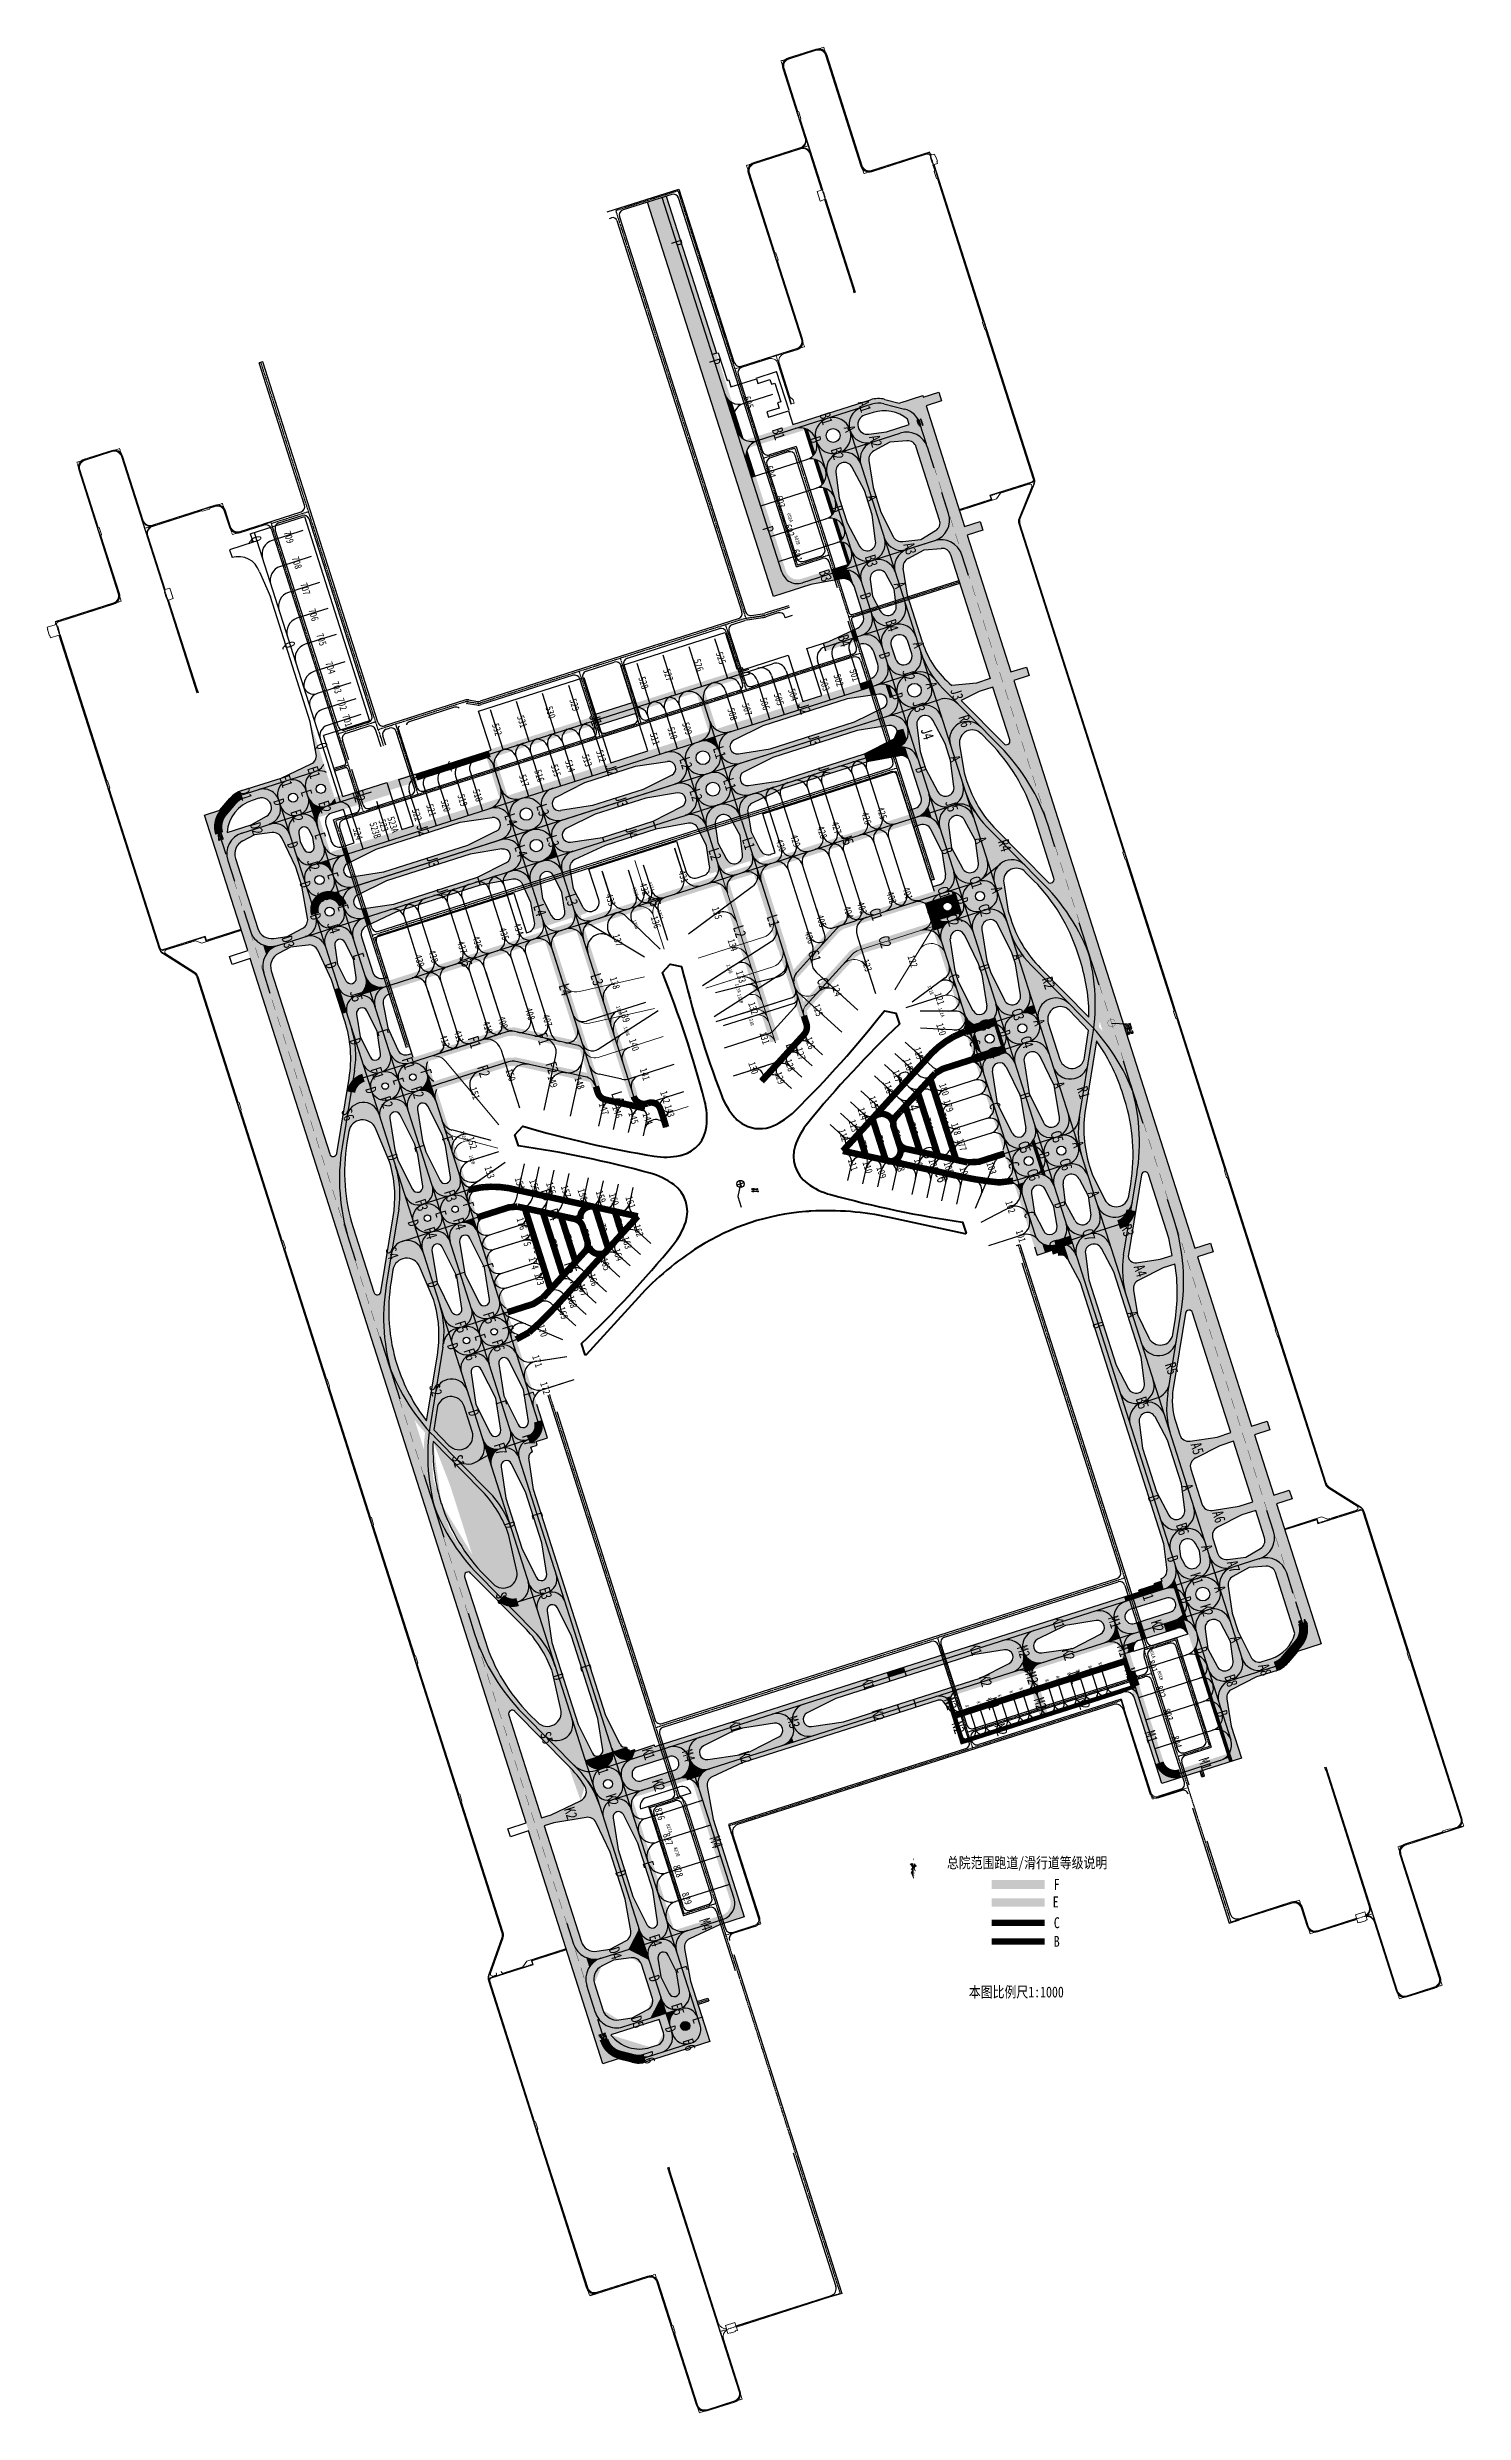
# Model space of a CAD drawing. Header units: millimetres. Extents: x 7502 to 11404, y 5706 to 12222.
import ezdxf
from ezdxf.enums import TextEntityAlignment as Align

# ---------------------------------------------------------------- set-up
doc = ezdxf.new("R2010")
doc.units = ezdxf.units.MM
doc.header["$LTSCALE"] = 0.5
doc.linetypes.add('CENTER', pattern=[50.8, 31.75, -6.35, 6.35, -6.35])
doc.linetypes.add('HIDDEN', pattern=[0.375, 0.25, -0.125])
doc.layers.add('compass', color=7, linetype='Continuous', lineweight=9)
for name, color, linetype in [('MapLayer_Apron', 7, 'Continuous'), ('MapLayer_ARP', 7, 'Continuous'), ('MapLayer_ARP @ 1', 7, 'Continuous'), ('MapLayer_Runway', 7, 'Continuous'), ('MapLayer_Runway CenterLiners', 7, 'Continuous'), ('MapLayer_RwyContour', 7, 'Continuous'), ('MapLayer_ServiceRoads', 6, 'Continuous'), ('MapLayer_Taxiway', 7, 'Continuous'), ('MapLayer_Taxiway CenterLines', 7, 'Continuous'), ('MapLayer_Terminal', 7, 'Continuous'), ('MapLayer_Text', 7, 'Continuous'), ('MapLayer_TwyContour', 7, 'Continuous'), ('MapLayer_WcRoads', 6, 'Continuous')]:
    doc.layers.add(name, color=color, linetype=linetype)
doc.styles.add('\\M+5BADA\\M+5CCE5', font='simhei.ttf', dxfattribs={"width": 0.8})
doc.styles.add('bzh', font='simplex.shx', dxfattribs={"width": 0.7, "height": 6})
doc.styles.add('Lsc', font='txt1.shx', dxfattribs={"width": 0.618, "bigfont": 'hzdx.shx'})

msp = doc.modelspace()

# ---------------------------------------------------------------- texts
at = {"layer": 'MapLayer_Apron', "color": 3, "style": '\\M+5BADA\\M+5CCE5', "width": 0.8}
for s, height, p in [('605', 20, (9419.8, 11257.6)), ('604', 20, (9480.8, 11066.4)), ('603', 20, (9507.1, 10984.2)), ('709', 20, (8152.8, 10886.4)), ('602', 20, (9532.3, 10905)), ('602A', 10, (9539.4, 10937.9)), ('708', 20, (8175.3, 10816.1)), ('601', 20, (9553.7, 10836.2)), ('602B', 10, (9559.2, 10875.8)), ('707', 20, (8198.3, 10744)), ('706', 20, (8221.1, 10672.4)), ('705', 20, (8242.8, 10604.4)), ('525', 20, (9343.4, 10553.5)), ('704', 20, (8267.6, 10526.7)), ('527', 20, (9197.9, 10507)), ('526', 20, (9281.9, 10533.8)), ('502', 20, (9667.5, 10492.3)), ('501', 20, (9711.4, 10506.4)), ('703', 20, (8284.9, 10472.6)), ('702', 20, (8299.6, 10426.5)), ('529', 20, (8939.8, 10424.6)), ('528', 20, (9130, 10485.3)), ('506', 20, (9464.1, 10427.5)), ('505', 20, (9503.1, 10439.9)), ('504', 20, (9542.2, 10452.4)), ('503', 20, (9629.4, 10480.2)), ('701', 20, (8314.1, 10381.2)), ('531', 20, (8795.6, 10378.6)), ('530', 20, (8874, 10403.7)), ('509', 20, (9250.5, 10359.3)), ('508', 20, (9374.9, 10399)), ('507', 20, (9415.2, 10411.8)), ('532', 20, (8726.5, 10356.6)), ('511', 20, (9161.3, 10330.8)), ('510', 20, (9209.9, 10346.3)), ('516', 20, (8843.1, 10229.3)), ('515', 20, (8888.7, 10243.8)), ('514', 20, (8927.6, 10256.2)), ('513', 20, (8974.5, 10271.2)), ('512', 20, (9013.3, 10283.6)), ('519', 20, (8631.3, 10161.6)), ('518', 20, (8673.3, 10175.1)), ('517', 20, (8801.2, 10215.9)), ('523A', 20, (8438.2, 10100)), ('522', 20, (8505.8, 10121.6)), ('521', 20, (8545.4, 10134.2)), ('520', 20, (8584.9, 10146.9)), ('426', 20, (9744.1, 10112.3)), ('425', 20, (9787.1, 10126)), ('524', 20, (8342.7, 10069.6)), ('523B', 20, (8389.2, 10084.4)), ('523', 20, (8413.9, 10092.3)), ('430', 20, (9508.6, 10037.1)), ('429', 20, (9548.7, 10049.9)), ('428', 20, (9621.9, 10073.3)), ('427', 20, (9661.6, 10085.9)), ('432B', 10, (9113.4, 9907.9)), ('432', 20, (9132.9, 9917.2)), ('432A', 10, (9157.5, 9922)), ('431', 20, (9239.7, 9951.3)), ('401', 20, (9857.6, 9905)), ('433', 20, (9039.2, 9887.3)), ('136A', 10, (9182.3, 9844.4)), ('135', 20, (9332.5, 9850.8)), ('404', 20, (9694.6, 9853)), ('403', 20, (9732.1, 9865)), ('402', 20, (9813.3, 9893.3)), ('435', 20, (8745.9, 9793.7)), ('434', 20, (8786.2, 9806.6)), ('137', 20, (9059, 9776.2)), ('136B', 10, (9114.2, 9817.4)), ('136', 20, (9164, 9825.8)), ('406', 20, (9587.8, 9783.7)), ('405', 20, (9619.9, 9829.2)), ('439', 20, (8513.2, 9719.4)), ('438', 20, (8551.1, 9731.5)), ('437', 20, (8630.7, 9756.9)), ('436', 20, (8672.3, 9770.2)), ('134', 20, (9375.8, 9762.9)), ('123', 20, (9745.5, 9706.9)), ('122', 20, (9871.6, 9718.2)), ('138', 20, (9051.4, 9658.3)), ('133B', 10, (9372.8, 9694.8)), ('133', 20, (9398.5, 9675.5)), ('139A', 10, (9068.8, 9580)), ('133A', 10, (9396.3, 9641.8)), ('132B', 10, (9402.4, 9612.9)), ('132', 20, (9432.4, 9588.9)), ('125', 20, (9610.6, 9583.5)), ('124', 20, (9661.9, 9638.3)), ('121B', 10, (9926.6, 9636.3)), ('121', 20, (9945.4, 9614.8)), ('410', 20, (8700.9, 9535.9)), ('409', 20, (8742.7, 9549.2)), ('408', 20, (8817.4, 9573)), ('407', 20, (8864.8, 9554.8)), ('139', 20, (9079, 9566.9)), ('139B', 10, (9089.4, 9523.1)), ('132A', 10, (9432.5, 9551.3)), ('120', 20, (9950.4, 9530.7)), ('121A', 10, (9956.6, 9574.8)), ('412', 20, (8582.8, 9498.2)), ('411', 20, (8621.7, 9510.6)), ('140', 20, (9104.2, 9488.1)), ('131', 20, (9463.7, 9506.7)), ('127', 20, (9562.8, 9463.4)), ('126', 20, (9589, 9492.7)), ('119', 20, (9888, 9464.7)), ('150', 20, (8764.1, 9404.9)), ('149', 20, (8879.7, 9387.1)), ('148', 20, (8953.9, 9382.5)), ('141', 20, (9133.9, 9407)), ('130', 20, (9432.8, 9424.1)), ('129', 20, (9505.5, 9396.8)), ('128', 20, (9533.1, 9431.6)), ('117', 20, (9829.1, 9402.2)), ('118', 20, (9859.7, 9434.2)), ('151', 20, (8665.3, 9354.7)), ('142', 20, (9189.9, 9344)), ('115', 20, (9763.8, 9330.1)), ('116', 20, (9803.9, 9371.2)), ('180', 20, (9958.2, 9365.1)), ('179', 20, (9970.2, 9319.9)), ('147', 20, (9020.8, 9311.9)), ('146', 20, (9058, 9303.1)), ('145', 20, (9102.4, 9286.7)), ('144', 20, (9141.4, 9284.2)), ('143', 20, (9202.1, 9305.9)), ('113', 20, (9709, 9265)), ('114', 20, (9733.6, 9298)), ('178', 20, (9991.1, 9256.1)), ('152A', 10, (8640, 9235.6)), ('152', 20, (8658.1, 9217.5)), ('112', 20, (9681.2, 9239.2)), ('177', 20, (10006.7, 9212.3)), ('152B', 10, (8663.3, 9169.2)), ('153', 20, (8706.1, 9136.8)), ('111', 20, (9706.8, 9157.8)), ('110', 20, (9747.4, 9150.6)), ('109', 20, (9785.5, 9136.5)), ('108', 20, (9836.1, 9155.5)), ('107', 20, (9889.1, 9158.3)), ('106', 20, (9929, 9156.8)), ('105', 20, (9970.9, 9149.2)), ('104', 20, (10014.4, 9135)), ('103', 20, (10088.7, 9148.2, 9.1)), ('154', 20, (8789.2, 9106.4)), ('155', 20, (8829.2, 9100.7)), ('156', 20, (8875.6, 9092.9)), ('157', 20, (8916.4, 9084.1)), ('158', 20, (8962.3, 9075)), ('159', 20, (9012.8, 9069.7)), ('160', 20, (9048.5, 9062.6)), ('161', 20, (9094.2, 9054.2)), ('176', 20, (8794.4, 8995.3)), ('102', 20, (10140.9, 9041.4)), ('175', 20, (8806.4, 8950.1)), ('163', 20, (9084.4, 8942.7)), ('162', 20, (9116.3, 8976.3)), ('101', 20, (10169.6, 8961.2)), ('174', 20, (8827.3, 8886.3)), ('165', 20, (9025.6, 8883.3)), ('164', 20, (9060.3, 8909.6)), ('173', 20, (8842.9, 8842.5)), ('167', 20, (8963.1, 8812.5)), ('166', 20, (8991.8, 8840.6)), ('169', 20, (8908.5, 8749.1)), ('168', 20, (8933.6, 8780.1)), ('170', 20, (8852.2, 8700.5)), ('171', 20, (8837.5, 8616.5)), ('172', 20, (8859.5, 8542.4)), ('807', 10, (10336.1, 7752.5)), ('806', 10, (10368.7, 7762.9)), ('805', 10, (10396.3, 7771.7)), ('801', 20, (10532.8, 7775.8)), ('801A', 10, (10537.8, 7808.7)), ('812', 10, (10152.1, 7693.8)), ('811', 10, (10179.3, 7702.5)), ('810', 10, (10250.2, 7725.1)), ('809', 10, (10279.5, 7734.4)), ('808', 10, (10310.4, 7744.3)), ('802', 20, (10555.2, 7705.7)), ('801B', 10, (10559.6, 7748.2)), ('816', 10, (10030.1, 7654.9)), ('815', 10, (10061.8, 7665)), ('814', 10, (10092.1, 7674.6)), ('813', 10, (10119.7, 7683.4)), ('803', 20, (10575.4, 7642.4)), ('804', 20, (10599.4, 7567.3)), ('826', 20, (9175.2, 7369.2)), ('827', 20, (9197.4, 7299.5)), ('827A', 10, (9206.8, 7326.4)), ('827B', 10, (9227.3, 7262.3)), ('828', 20, (9225.5, 7211.6)), ('829', 20, (9249.5, 7136.5))]:
    msp.add_text(s, height=height, rotation=287.7, dxfattribs=at).set_placement(p)
at = {"layer": 'MapLayer_Apron', "color": 2, "linetype": 'HIDDEN', "style": '\\M+5BADA\\M+5CCE5', "width": 0.8}
for s, p in [('L1', (9434.3, 10029.7)), ('J5', (9706, 10041.3)), ('L2', (9341.6, 10000.1)), ('L4', (8859.1, 9846)), ('L3', (8946.6, 9874.1)), ('J5', (9174.9, 9871.8)), ('C1', (9785.3, 9834.6)), ('L2', (9409.6, 9787.1)), ('L1', (9502.3, 9816.7)), ('C2', (9809.7, 9758.4)), ('J5', (8655.4, 9706)), ('C1', (9616.1, 9719)), ('L4', (8929.1, 9626.9)), ('L3', (9016.6, 9654.9)), ('C2', (9640.4, 9642.8)), ('F1', (8679, 9482.4)), ('F1', (8867.7, 9491.7)), ('F2', (8704.6, 9402.3)), ('F2', (8893.2, 9411.6)), ('C3', (9862.9, 9385.7)), ('C4', (9887.3, 9309.3)), ('C5', (9929.2, 9178)), ('C6', (9965.5, 9112.1)), ('F3', (8879.9, 9062.4)), ('F4', (8897.5, 9007.3)), ('F5', (8944.1, 8861.2)), ('F6', (8959.8, 8812))]:
    msp.add_text(s, height=30, rotation=287.69999, dxfattribs=at).set_placement(p, align=Align.MIDDLE_CENTER)
at = {"layer": 'MapLayer_Apron', "color": 1, "linetype": 'HIDDEN', "style": '\\M+5BADA\\M+5CCE5', "width": 0.8}
for s, height, p in [('L1', 30, (9554.6, 9464.9)), ('L4', 30, (9074.1, 9329.8)), ('T10', 20, (9888, 9242.6)), ('T11', 20, (9929.9, 9256)), ('T12', 20, (9971.9, 9269.3)), ('T7', 20, (9749.4, 9198.4)), ('T8', 20, (9795.6, 9213.1)), ('T9', 20, (9841.8, 9227.8)), ('T1', 20, (9076.2, 8983.5)), ('T5', 20, (8896.8, 8926.2)), ('T4', 20, (8937.8, 8939.3)), ('T3', 20, (8984.6, 8954.3)), ('T2', 20, (9032.9, 8969.7)), ('T6', 20, (8850.8, 8911.6))]:
    msp.add_text(s, height=height, rotation=287.69999, dxfattribs=at).set_placement(p, align=Align.MIDDLE_CENTER)
at = {"layer": 'MapLayer_ARP', "style": 'bzh', "width": 0.65}
for s, p in [('H255+00', (10477, 9516.5)), ('P232+20', (10486.7, 9519.6))]:
    msp.add_text(s, height=6, rotation=287.7, dxfattribs=at).set_placement(p, align=Align.MIDDLE)
at = {"layer": 'MapLayer_ARP @ 1', "style": 'Lsc', "width": 0.618}
msp.add_text('P235+11.5', height=3, dxfattribs=at).set_placement((9442.4, 9075.4))
msp.add_text('H227+11.25', height=3, dxfattribs=at).set_placement((9442.7, 9072.4), align=Align.TOP_LEFT)
at = {"layer": 'MapLayer_Taxiway', "color": 2, "linetype": 'HIDDEN', "style": '\\M+5BADA\\M+5CCE5', "width": 0.8}
for p in [(9236.6, 11682.7), (9341.1, 11355.1)]:
    msp.add_text('P', height=30, rotation=287.69999, dxfattribs=at).set_placement(p, align=Align.MIDDLE_CENTER)
at = {"layer": 'MapLayer_Taxiway', "color": 1, "linetype": 'HIDDEN', "style": '\\M+5BADA\\M+5CCE5', "width": 0.8}
for s, p in [('B1', (9647.9, 11200)), ('B1', (9516.7, 11158.1)), ('B2', (9678.7, 11103.5)), ('B3', (9772.6, 10807.8)), ('B3', (9645.9, 10767.4)), ('B4', (9829.4, 10629.9)), ('B4', (9698.3, 10587.8)), ('R6', (10030.6, 10366.1)), ('E1', (8236.7, 10225.1)), ('E1', (8159.8, 10200.6)), ('E2', (8360.9, 10160.3)), ('E2', (8190.1, 10105.7)), ('E2', (8267, 10130.3)), ('R4', (10139.9, 10023.7)), ('D3', (8165.8, 9757.8)), ('R2', (10260.7, 9645.2)), ('R1', (10356.9, 9343.5)), ('S6', (8330.4, 9281.9)), ('R3', (10478.2, 8963.5)), ('S4', (8452.1, 8900.8)), ('A4', (10513.7, 8852.2)), ('S2', (8572.3, 8523.9)), ('R5', (10599.7, 8582.9)), ('B5', (10519.1, 8488.3)), ('S1', (8634.8, 8328.2)), ('A5', (10670, 8362.6)), ('B6', (10630, 8140.9)), ('A6', (10730, 8174.7)), ('A7', (10770.1, 8037.6)), ('S3', (8755.4, 7950.3)), ('E3', (8875.2, 7964.2)), ('A8', (10856.5, 7753.2)), ('B8', (10763.3, 7723.1)), ('S5', (8878.2, 7565.5)), ('D4', (9067.5, 6972.3)), ('E4', (9178.1, 7007.5)), ('D5', (9128.1, 6782.6)), ('E5', (9239.3, 6818.1)), ('E6', (9270.5, 6720.2)), ('D6', (9159.3, 6684.7))]:
    msp.add_text(s, height=30, rotation=287.69999, dxfattribs=at).set_placement(p, align=Align.MIDDLE_CENTER)
at = {"layer": 'MapLayer_Taxiway', "color": 0, "linetype": 'HIDDEN', "style": '\\M+5BADA\\M+5CCE5', "width": 0.8}
for s, p in [('A1', (9753.7, 11233.8)), ('B', (9618.9, 11141.8)), ('A', (9712.5, 11171.7)), ('A2', (9784.3, 11138)), ('B', (9679.7, 10951.3)), ('A', (9773.3, 10981.1)), ('P', (9488.2, 10894.2)), ('Q', (8077.1, 10867.4)), ('A3', (9878.8, 10841.7)), ('B', (9756.4, 10711)), ('A', (9850, 10740.9)), ('Q', (8169.8, 10576.9)), ('B', (9808.7, 10547.2)), ('A', (9902.3, 10577)), ('J1', (9422.1, 10500.6)), ('J2', (9875.6, 10494.3)), ('B', (9844.4, 10435.3)), ('A', (9938, 10465.1)), ('J3', (10008.1, 10441)), ('J1', (9013, 10370)), ('J2', (9587.8, 10402.4)), ('J3', (9903.3, 10407.6)), ('Q', (8258.8, 10298)), ('L1', (9354.2, 10280.6)), ('J3', (9615.5, 10315.7)), ('J4', (9926.6, 10332.1)), ('J1', (8623.9, 10245.9)), ('J2', (9056.8, 10232.9)), ('L2', (9261.6, 10251)), ('J4', (9643.2, 10229)), ('B', (9908.9, 10233.1)), ('A', (10002.5, 10263)), ('D1', (8048.6, 10165.1)), ('E', (8216.2, 10168.4)), ('L2', (9289.5, 10163.3)), ('L1', (9382.2, 10192.9)), ('D', (8140.8, 10143.1)), ('L4', (8779.5, 10095.4)), ('L3', (8867.5, 10121.8)), ('J3', (9084.4, 10146.3)), ('J5', (9993.8, 10133.1)), ('D2', (8078.8, 10070.3)), ('D', (8178.5, 10025)), ('E', (8253.9, 10050.3)), ('J2', (8537.2, 10067.1)), ('L3', (8894.9, 10036)), ('J4', (9112.1, 10059.6)), ('L1', (9434.3, 10029.7)), ('J5', (9706, 10041.3)), ('A', (10074, 10038.9)), ('J2', (8235.5, 9970.9)), ('J3', (8564.8, 9980.4)), ('L4', (8807.2, 10008.9)), ('L2', (9341.6, 10000.1)), ('B', (9980.4, 10009)), ('D', (8213.2, 9916.2)), ('E', (8288.9, 9940.6)), ('C1', (9972.2, 9894.2)), ('C1', (10060.3, 9922.3)), ('A', (10117.9, 9901.6)), ('J3', (8263.2, 9884.2)), ('E', (8317.2, 9852.1)), ('J4', (8592.5, 9893.7)), ('L4', (8859.1, 9846)), ('L3', (8946.6, 9874.1)), ('J5', (9174.9, 9871.8)), ('C', (9940.6, 9845)), ('B', (10024.3, 9871.7)), ('C2', (10084.6, 9846.1)), ('D', (8241.6, 9827.4)), ('J4', (8290.9, 9797.5)), ('C2', (9996.5, 9818)), ('E', (8359.8, 9718.7)), ('J5', (8655.4, 9706)), ('A', (10176.6, 9717.6)), ('D', (8284.3, 9693.4)), ('C', (9999.3, 9661)), ('B', (10083, 9687.7)), ('J5', (8353.7, 9609.7)), ('E', (8426.7, 9508.9)), ('C3', (10085.6, 9529.4)), ('B', (10140.8, 9506.5)), ('C3', (10176.4, 9558.4)), ('A', (10234.4, 9536.4)), ('D', (8351.3, 9483.6)), ('C', (10057.2, 9479.8)), ('C4', (10109.9, 9453.1)), ('C4', (10200.8, 9482.1)), ('F1', (8411.3, 9396.9)), ('E', (8469.5, 9374.8)), ('F1', (8496.9, 9424.2)), ('F', (8545.7, 9399.1)), ('D', (8394.1, 9349.4)), ('F2', (8436.9, 9316.9)), ('F2', (8522.5, 9344.2)), ('B', (10195.8, 9334)), ('A', (10289.4, 9363.9)), ('C', (10112.2, 9307.3)), ('E', (8528.5, 9190)), ('F', (8604.7, 9214.4)), ('C5', (10194.4, 9192.8)), ('C5', (10284, 9221.4)), ('A', (10341.6, 9200.4)), ('D', (8453, 9164.7)), ('C', (10164.4, 9143.9)), ('C6', (10218.8, 9116.6)), ('B', (10248, 9170.6)), ('C6', (10308.3, 9145.2)), ('F3', (8613.5, 9058.8)), ('A', (10385.3, 9063.5)), ('D', (8510.9, 8983.4)), ('F3', (8533.8, 9033.4)), ('E', (8586.4, 9008.7)), ('F4', (8638.1, 8981.8)), ('F', (8662.6, 9033)), ('C', (10208, 9007)), ('B', (10291.7, 9033.7)), ('F4', (8558.4, 8956.3)), ('C7', (10279.6, 8922)), ('C7', (10371.4, 8951.3)), ('F', (8716.3, 8864.7)), ('D', (8564.6, 8815.1)), ('E', (8640.1, 8840.4)), ('F5', (8720.9, 8722.6)), ('A', (10491, 8732.4)), ('F5', (8643.3, 8697.8)), ('E', (8694.7, 8669.2)), ('F', (8770.9, 8693.5)), ('B', (10397.4, 8702.5)), ('D', (8619.3, 8643.8)), ('F6', (8667.6, 8621.8)), ('F6', (8745.1, 8646.5)), ('D', (8677.3, 8460.7)), ('E', (8752.7, 8486)), ('F', (8828.9, 8510.3)), ('F7', (8750.5, 8362.1)), ('F7', (8828, 8386.8)), ('B', (10549.6, 8225.6)), ('A', (10643.2, 8255.5)), ('D', (8776.3, 8151.9)), ('E', (8851.7, 8177.3)), ('A', (10696.3, 8089)), ('B', (10602.7, 8059.1)), ('K1', (10669, 8003.9)), ('K1', (10532.9, 7960.5)), ('B', (10638.9, 7945.9)), ('A', (10732.5, 7975.7)), ('K1', (10287.6, 7882.2)), ('M1', (10442.6, 7884.5)), ('K2', (10560.5, 7874)), ('K2', (10696.6, 7917.4)), ('K1', (10059.4, 7809.4)), ('M2', (10191.9, 7803)), ('M1', (10467.7, 7805.8)), ('A', (10776.6, 7837.4)), ('E', (8985.4, 7758.4)), ('K2', (10315.2, 7795.7)), ('M1', (10488.2, 7741.5)), ('B', (10683, 7807.5)), ('D', (8910, 7733)), ('K1', (9763.5, 7715)), ('K2', (10087.1, 7722.9)), ('M2', (10215, 7730.6)), ('N1', (10334.5, 7732.3)), ('M3', (9558.1, 7608.8)), ('K2', (9791.1, 7628.5)), ('N2', (9991.1, 7659.6, 0)), ('N1', (10106.9, 7659.7)), ('M2', (10237.6, 7659.6)), ('N2', (10357.3, 7660.8)), ('B', (10738.9, 7632.6)), ('K1', (9397.2, 7598.1)), ('N2', (10012.1, 7593.9, 0)), ('N2', (10129.7, 7588.1)), ('M1', (10543.3, 7568.9)), ('K1', (9031.4, 7481.3)), ('K1', (9158.6, 7521.9)), ('M4', (9268.8, 7516.5)), ('K2', (9424.8, 7511.6)), ('M1', (10692.2, 7494.3)), ('K2', (9186.2, 7435.4)), ('K2', (8944.4, 7358.2)), ('K2', (9059, 7394.8)), ('M4', (9344.9, 7278.1)), ('D', (9082.7, 7191.7)), ('E', (9158.1, 7217)), ('M4', (9316.8, 7051.8)), ('D', (9174.9, 6902.7)), ('E', (9250.4, 6928)), ('E', (9294.9, 6788.4)), ('D', (9219.5, 6763.1))]:
    msp.add_text(s, height=30, rotation=287.69999, dxfattribs=at).set_placement(p, align=Align.MIDDLE_CENTER)
at = {"layer": 'MapLayer_Text', "color": 0, "linetype": 'HIDDEN', "style": '\\M+5BADA\\M+5CCE5', "width": 0.8}
for s, p in [('\\M+5D7DC\\M+5D4BA\\M+5B7B6\\M+5CEA7\\M+5C5DC\\M+5B5C0/\\M+5BBAC\\M+5D0D0\\M+5B5C0\\M+5B5C8\\M+5BCB6\\M+5CBB5\\M+5C3F7', (10201.2, 7221.4)), ('F', (10282.9, 7161.7)), ('E', (10280.1, 7113.4)), ('C', (10282.9, 7056.1)), ('B', (10282.9, 7004.7)), ('\\M+5B1BE\\M+5CDBC\\M+5B1C8\\M+5C0FD\\M+5B3DF1:1000', (10171.5, 6865.3))]:
    msp.add_text(s, height=30, rotation=359.99999, dxfattribs=at).set_placement(p, align=Align.MIDDLE_CENTER)

# ---------------------------------------------------------------- blocks, each defined once
blk = doc.blocks.new('\\M+5D6B8\\M+5B1B1\\M+5D5EB')
at = {"layer": 'compass'}
h = blk.add_hatch(color=256, dxfattribs=at)
h.paths.add_polyline_path([(3658, -1803), (3653, -1809), (3674, -1816)])
h.paths.add_polyline_path([(3673, -1799), (3665, -1799), (3674, -1816)])
h.paths.add_polyline_path([(3674, -1816), (3679, -1811), (3678, -1805)])
h.paths.add_polyline_path([(3674, -1816), (3697, -1814), (3680, -1813)])
h.paths.add_polyline_path([(3674, -1816), (3703, -1840), (3739, -1837)])
h.paths.add_polyline_path([(3675, -1825), (3683, -1833), (3674, -1816)])
h.paths.add_polyline_path([(3674, -1816), (3665, -1827), (3671, -1825)], flags=17)
h.paths.add_polyline_path([(3674, -1816), (3650, -1818), (3649, -1829)])
at = {"layer": 'compass', "const_width": 0.64}
for points in [[(3754, -1842), (3636, -1804), (3644, -1811)], [(3739, -1837), (3708, -1821), (3697, -1814), (3680, -1813), (3679, -1811), (3678, -1805), (3673, -1799), (3665, -1799), (3658, -1803), (3653, -1809), (3650, -1818), (3649, -1829), (3662, -1828), (3671, -1825), (3675, -1825), (3683, -1833), (3703, -1840), (3739, -1837)], [(3667, -1840), (3682, -1792)]]:
    blk.add_lwpolyline(points, dxfattribs=at)
at = {"layer": 'compass'}
for points in [[(3649, -1829), (3680, -1813)], [(3680, -1813), (3649, -1829)], [(3650, -1818), (3697, -1814)], [(3697, -1814), (3650, -1818)], [(3703, -1840), (3658, -1803)], [(3658, -1803), (3703, -1840)], [(3683, -1833), (3665, -1799)], [(3665, -1799), (3683, -1833)], [(3665, -1827), (3679, -1811)], [(3675, -1825), (3673, -1799)]]:
    blk.add_lwpolyline(points, dxfattribs=at)
at = {"layer": 'compass', "style": '\\M+5BADA\\M+5CCE5', "width": 0.8}
blk.add_text('N', height=10, rotation=72.3, dxfattribs=at).set_placement((3634, -1807))

# ---------------------------------------------------------------- hatches: boundary and pattern name
at = {"layer": 'MapLayer_Runway'}
h = msp.add_hatch(color=256, dxfattribs=at)
h.paths.add_polyline_path([(9897.5, 11195.1), (9900.8, 11184.6), (9905, 11186), (9906.1, 11182.7), (9904, 11180), (9904.5, 11178.4), (9907.7, 11182.6), (9906.5, 11186.4), (9903.2, 11196.9)])
h.paths.add_polyline_path([(9902.6, 11193.6), (9904.1, 11188.8), (9901.4, 11188), (9899.9, 11192.7)], flags=16)
for points in [[(9912.8, 11181.1), (9914.4, 11181.6), (9914.8, 11182.3), (9914, 11184.6), (9913.5, 11184.5), (9908.9, 11198.7), (9907.4, 11198.3)], [(7980.9, 10039.7), (7980, 10042.5), (7975.6, 10041.1), (7974.8, 10056.7), (7973.3, 10056.2), (7974.2, 10037.6)], [(7985, 10041), (7986.5, 10041.5), (7986.9, 10042.2), (7986.1, 10044.5), (7985.6, 10044.3), (7981, 10058.6), (7979.5, 10058.1)], [(10953.6, 7871.9), (10954.5, 7869), (10960.3, 7870.9), (10959.3, 7873.7), (10957.7, 7878.9), (10954.4, 7880.1), (10956.4, 7883), (10954.8, 7887.8), (10949.1, 7886), (10950, 7883.1), (10954.2, 7884.5), (10954.8, 7882.6), (10952.8, 7879.6), (10956.2, 7878.4), (10957.8, 7873.2)], [(10965.7, 7876.6), (10970.2, 7878), (10971.4, 7874.4), (10972.9, 7874.9), (10971.8, 7878.5), (10973.1, 7878.9), (10972.2, 7881.8), (10970.9, 7881.4), (10969.1, 7886.9), (10967.6, 7886.4), (10969.3, 7880.9), (10967.2, 7880.2), (10965.9, 7891.6), (10964.4, 7891.1)], [(9026.3, 6732), (9027.2, 6729.1), (9032.9, 6730.9), (9032, 6733.8), (9030.4, 6738.9), (9027.1, 6740.2), (9029.1, 6743.1), (9027.5, 6747.9), (9021.8, 6746.1), (9022.7, 6743.2), (9026.9, 6744.5), (9027.5, 6742.6), (9025.5, 6739.7), (9028.9, 6738.4), (9030.5, 6733.3)], [(9044.4, 6734.6), (9040.5, 6746.6), (9036.4, 6745.2), (9035.6, 6747.5), (9039.8, 6748.9), (9038.9, 6751.7), (9033.2, 6749.9), (9035.7, 6741.9), (9039.9, 6743.2), (9041.9, 6736.9), (9037.8, 6735.6), (9038.7, 6732.7)]]:
    msp.add_hatch(color=256, dxfattribs=at).paths.add_polyline_path(points)
at = {"layer": 'MapLayer_Taxiway'}
h = msp.add_hatch(color=6, dxfattribs=at)
h.dxf.hatch_style = 1
h.paths.add_polyline_path([(9502.5, 10709.5), (9605, 10742.2), (9671.8, 10754.7), (9665.8, 10773.7), (9582.4, 10747.1, -0.414214), (9525.9, 10776.3), (9196.3, 11809), (9155.8, 11796)])
h = msp.add_hatch(color=6, dxfattribs=at)
h.dxf.hatch_style = 1
h.paths.add_polyline_path([(9345.4, 11379.5), (9207.2, 11812.5), (9196.3, 11809), (9334.5, 11376)])
h = msp.add_hatch(color=6, dxfattribs=at)
h.dxf.hatch_style = 1
h.paths.add_polyline_path([(9388.8, 11243.7), (9345.4, 11379.5), (9334.5, 11376), (9369.3, 11266.9, 0.196923)])
h = msp.add_hatch(color=6, dxfattribs=at)
h.dxf.hatch_style = 1
h.paths.add_polyline_path([(9396, 11220.9), (9388.8, 11243.7, -0.196923), (9369.3, 11266.9), (9393.6, 11190.7, -0.196923)])
h = msp.add_hatch(color=6, dxfattribs=at)
h.dxf.hatch_style = 1
h.paths.add_polyline_path([(9421, 11142.7), (9396, 11220.9, 0.196923), (9393.6, 11190.7), (9400.9, 11167.8, 0.184836)])
h = msp.add_hatch(color=8, dxfattribs=at)
h.dxf.hatch_style = 1
h.paths.add_polyline_path([(9731, 11223.1, -0.082814), (9745.6, 11230.6), (9730, 11225.6), (9651.6, 11200.6, -0.414214), (9712.8, 11169), (9713.2, 11167.8, -0.320409)])
h = msp.add_hatch(color=8, dxfattribs=at)
h.dxf.hatch_style = 1
h.paths.add_polyline_path([(9774.8, 11135), (9774.7, 11157.8), (9765.5, 11156.5, -0.917937), (9753.6, 11209), (9765.3, 11212.7), (9745.6, 11230.6, 0.082814), (9731, 11223.1, 0.320409), (9713.2, 11167.8), (9713.6, 11166.6, 0.32522), (9759.8, 11132.7, 0.078428)])
h = msp.add_hatch(color=8, dxfattribs=at)
h.dxf.hatch_style = 1
h.paths.add_polyline_path([(9903.7, 11191.8, 0.231235), (9863.5, 11225.9), (9806.5, 11240.5, 0.134861), (9774.7, 11239.9, 0.005598), (9773.5, 11239.5), (9745.6, 11230.6), (9765.3, 11212.7), (9776.9, 11216.5, -0.257017), (9871.6, 11197.8), (9876.3, 11183.1)])
h = msp.add_hatch(color=6, dxfattribs=at)
h.dxf.hatch_style = 1
h.paths.add_polyline_path([(9430.1, 11114.2), (9421, 11142.7, -0.184836), (9400.9, 11167.8), (9428.3, 11082.1, -0.184836)])
h = msp.add_hatch(color=8, dxfattribs=at)
h.dxf.hatch_style = 1
h.paths.add_polyline_path([(9682, 11105.3, -0.414214), (9620.7, 11136.9), (9650.3, 11044.1, -0.414214)])
h.paths.add_polyline_path([(9651.6, 11200.6), (9562.2, 11172.1, -0.414214), (9618.8, 11142.9), (9619.9, 11139.3, -0.414214)])
h = msp.add_hatch(color=8, dxfattribs=at)
h.dxf.hatch_style = 1
edge = h.paths.add_edge_path()
edge.add_line((9617.5, 11105.7), (9597.4, 11168.7))
edge.add_arc((9575.9, 11129.2), 45, 61.46174, 77.7)
edge.add_line((9585.5, 11173.2), (9610.1, 11096.1))
edge.add_arc((9582.5, 11125), 40, -46.35552, -28.86746)
h = msp.add_hatch(color=8, dxfattribs=at)
h.dxf.hatch_style = 1
h.paths.add_polyline_path([(9620.6, 11137.2), (9618.8, 11142.9, 0.193302), (9597.4, 11168.7), (9617.5, 11105.7, 0.206032)])
h.paths.add_polyline_path([(9713.6, 11166.6), (9712.8, 11169, 1), (9619.9, 11139.3), (9620.6, 11137.2), (9620.7, 11136.9, 1)])
h.paths.add_polyline_path([(9661, 11171.1, -1), (9672.5, 11134.9, -1)], flags=16)
h.paths.add_polyline_path([(9645.9, 11058.1), (9644.9, 11061, 0.206032), (9624.2, 11084.8), (9642.8, 11026.6, 0.206032)])
h.paths.add_polyline_path([(9672.8, 10973.8), (9670.2, 10981.9, 0.206032), (9649.4, 11005.8), (9669.7, 10942.3, 0.206032)])
h.paths.add_polyline_path([(9697.7, 10895.7), (9697.1, 10897.6, 0.206032), (9676.3, 10921.5), (9693.2, 10868.7, 0.241531)])
h.paths.add_polyline_path([(9716.4, 10837.1), (9715.9, 10838.5, 0.241531), (9696.6, 10857.9), (9713.9, 10803.6, 0.193302)])
h.paths.add_polyline_path([(9773.2, 10658.9), (9743.8, 10751.4, 0.193302), (9722.4, 10777.2), (9770.8, 10625.5, 0.193302)])
h.paths.add_polyline_path([(9816.7, 10522.7), (9800.6, 10573.2, 0.193302), (9779.2, 10599.1), (9814.3, 10489.3, 0.193302)])
h.paths.add_polyline_path([(9844.3, 10436.2, 0.194081), (9822.8, 10462.5), (9832.4, 10432.5)])
h.paths.add_polyline_path([(9872.3, 10348.6), (9860.2, 10345.3), (9869.5, 10316.2, 0.185041)])
h.paths.add_polyline_path([(9930.7, 10165.5), (9899.4, 10263.6, 0.193302), (9878, 10289.4), (9928.9, 10130.2, 0.182676)])
h.paths.add_polyline_path([(9945.9, 10117.8), (9930.7, 10165.5, -0.182676), (9928.9, 10130.2), (9934, 10114)])
h.paths.add_polyline_path([(9961.1, 10070.2), (9945.9, 10117.8), (9934, 10114), (9939.2, 10097.9, -0.182676)])
h.paths.add_polyline_path([(9999.4, 9950.2), (9961.1, 10070.2, 0.182676), (9939.2, 10097.9), (9997, 9916.7, 0.193302)])
h.paths.add_polyline_path([(10004.5, 9893.1), (10022.2, 9837.7, 0.430331)])
h.paths.add_polyline_path([(10115.4, 9586.7), (10051.3, 9787.7, 0.192155), (10029.8, 9813.8), (10113, 9553.1, 0.192155)])
h.paths.add_polyline_path([(10129.3, 9543.4), (10115.4, 9586.7, -0.192155), (10113, 9553.1), (10117.4, 9539.6)])
h.paths.add_polyline_path([(10175.7, 9558.2, -0.414214), (10114.4, 9589.8), (10129.3, 9543.4)])
h.paths.add_polyline_path([(10167.4, 9555.5), (10129.3, 9543.4), (10141.4, 9505.3, -0.414214)])
h.paths.add_polyline_path([(10141.4, 9505.3), (10129.3, 9543.4), (10117.4, 9539.6), (10120.7, 9529.1, -0.206032)])
h.paths.add_polyline_path([(10120.7, 9529.1), (10138.4, 9473.8, 0.430331)])
h.paths.add_polyline_path([(10153.6, 9467.2), (10141.4, 9505.3, -0.206032), (10138.4, 9473.8), (10141.7, 9463.4)])
h.paths.add_polyline_path([(10191.7, 9479.3, -0.414214), (10141.4, 9505.3), (10153.6, 9467.2)])
h.paths.add_polyline_path([(10200, 9482), (10153.6, 9467.2), (10168.4, 9420.7, -0.414214)])
h.paths.add_polyline_path([(10167.4, 9423.8), (10153.6, 9467.2), (10141.7, 9463.4), (10146, 9449.9, -0.192155)])
h.paths.add_polyline_path([(10223.1, 9249.5), (10167.4, 9423.8, 0.192155), (10146, 9449.9), (10220.7, 9215.8, 0.192155)])
h.paths.add_polyline_path([(10236.9, 9206.1), (10223.1, 9249.5, -0.192155), (10220.7, 9215.8), (10225, 9202.3)])
h.paths.add_polyline_path([(10249.1, 9168), (10236.9, 9206.1), (10225, 9202.3), (10228.3, 9191.9, -0.206032)])
h.paths.add_polyline_path([(10261.2, 9129.9), (10249.1, 9168, -0.206032), (10246, 9136.6), (10249.3, 9126.1)])
h.paths.add_polyline_path([(10228.3, 9191.9), (10246, 9136.6, 0.430331)])
h.paths.add_polyline_path([(10275.1, 9086.6), (10261.2, 9129.9), (10249.3, 9126.1), (10253.6, 9112.6, -0.192155)])
h.paths.add_polyline_path([(10308.8, 8980.8), (10275.1, 9086.6, 0.192155), (10253.6, 9112.6), (10306.4, 8947.2, 0.192155)])
h.paths.add_polyline_path([(10400.7, 9013.6), (10368.9, 9113.1, 0.999998), (10276, 9083.5), (10307.8, 8983.9, 1.000003)])
h.paths.add_polyline_path([(10300.3, 9091.7, -0.833852), (10344.4, 9105.8), (10369.6, 9058.5), (10376.4, 9005.3, -0.833852), (10332.4, 8991.3), (10307.2, 9038.6)], flags=16)
h.paths.add_polyline_path([(10369.1, 8952.3, -0.414214), (10307.8, 8983.9), (10322.6, 8937.5)], flags=16)
h.paths.add_polyline_path([(10322.6, 8937.5), (10308.8, 8980.8, -0.192155), (10306.4, 8947.2), (10310.7, 8933.7)])
h.paths.add_polyline_path([(10430.3, 8920.7), (10415.5, 8967.1), (10369.1, 8952.3, -0.414212)])
h = msp.add_hatch(color=8, dxfattribs=at)
h.dxf.hatch_style = 1
h.paths.add_polyline_path([(9760.4, 11130.3), (9774.8, 11135, -0.078428), (9759.8, 11132.7, -0.32522), (9713.6, 11166.6), (9728.4, 11120.1)])
h.paths.add_polyline_path([(9761.4, 11127.8, -0.08272), (9776, 11135.3), (9760.4, 11130.3), (9728.4, 11120.1), (9743.6, 11072.5, -0.320511)])
h.paths.add_polyline_path([(9728.4, 11120.1), (9713.6, 11166.6, -0.414214), (9682, 11105.3)])
h.paths.add_polyline_path([(9743.2, 11073.7), (9728.4, 11120.1), (9682, 11105.3, -0.414214)])
h = msp.add_hatch(color=8, dxfattribs=at)
h.dxf.hatch_style = 1
h.paths.add_polyline_path([(9854.3, 10836.7, 0.082814), (9870.6, 10839.1), (9899.7, 10848.4), (9945.9, 10863.1, 0.414214), (9984.9, 10938.5), (9966.6, 10995.7), (9945, 11063.3), (9926.8, 11120.5, 0.414214), (9851.4, 11159.4), (9805.1, 11144.6), (9776, 11135.3, 0.08272), (9761.4, 11127.8, 0.320511), (9743.6, 11072.5), (9807.8, 10871.5, 0.320409)])
h.paths.add_polyline_path([(9765.5, 11083.8, -0.316219), (9778.9, 11110.6), (9823.5, 11134.7), (9870.2, 11138.5, -0.348588), (9896, 11121.2), (9960.2, 10920.1, -0.348588), (9949.2, 10891.1), (9908.9, 10867), (9858.5, 10860.9, -0.316219), (9832.2, 10875), (9798.4, 10942), (9776.8, 11009.6)], flags=16)
h.paths.add_polyline_path([(9854.9, 10834.1), (9870.6, 10839.1, -0.082814), (9854.3, 10836.7, -0.320409), (9807.8, 10871.5), (9823, 10823.9)], flags=17)
h.paths.add_polyline_path([(9823, 10823.9), (9808.1, 10870.3, -0.414214), (9776.5, 10809)])
h.paths.add_polyline_path([(9837.8, 10777.4), (9823, 10823.9), (9776.5, 10809, -0.414214)], flags=17)
h.paths.add_polyline_path([(9856, 10831.6, -0.082814), (9870.6, 10839.1), (9854.9, 10834.1), (9823, 10823.9), (9837.8, 10777.4), (9838.2, 10776.2, -0.320409)])
h.paths.add_polyline_path([(9865, 10692.2), (9837.8, 10777.4, 0.414214), (9776.5, 10809, 0.414214), (9744.9, 10747.8), (9772.1, 10662.5, 1)])
h.paths.add_polyline_path([(9813.2, 10770.1), (9834.9, 10729.5), (9840.7, 10683.9, -0.833524), (9796.7, 10669.9), (9775, 10710.4), (9769.2, 10756, -0.833524)], flags=16)
h.paths.add_polyline_path([(9776.5, 10809, -0.414214), (9715.2, 10840.7), (9730.1, 10794.2)])
h.paths.add_polyline_path([(9776.5, 10809), (9730.1, 10794.2), (9744.9, 10747.8, -0.414214)], flags=17)
at = {"layer": 'MapLayer_Taxiway', "lineweight": -2}
h = msp.add_hatch(color=8, dxfattribs=at)
h.dxf.hatch_style = 1
h.paths.add_polyline_path([(9743.6, 11072.5), (9807.8, 10871.5, 0.320409), (9854.3, 10836.7, 0.082814), (9870.6, 10839.1), (9899.7, 10848.4), (9945.9, 10863.1), (10004, 10881.6), (10003.7, 10882.6), (9909.4, 11177.9), (9776, 11135.3, 0.08272), (9761.4, 11127.8, 0.320511)])
h.paths.add_polyline_path([(9778.9, 11110.6), (9823.5, 11134.7), (9870.2, 11138.5, -0.348588), (9896, 11121.2), (9960.2, 10920.1, -0.348588), (9949.2, 10891.1), (9908.9, 10867), (9858.5, 10860.9, -0.316219), (9832.2, 10875), (9798.4, 10942), (9776.8, 11009.6), (9765.5, 11083.8, -0.316219)], flags=16)
h.paths.add_polyline_path([(9747.2, 10989.5), (9756.9, 10959.2), (9798.6, 10972.5), (9788.9, 11002.8)], flags=25)
h.paths.add_polyline_path([(9849.9, 10858.4), (9864.9, 10811.3), (9907.6, 10824.9), (9892.5, 10872)], flags=9)
h.paths.add_polyline_path([(9755.5, 11154.6), (9770.5, 11107.8), (9812.4, 11121.1), (9797.4, 11168)], flags=25)
at = {"layer": 'MapLayer_Taxiway'}
h = msp.add_hatch(color=8, dxfattribs=at)
h.dxf.hatch_style = 1
h.paths.add_polyline_path([(9851.4, 11159.4), (9908.5, 11177.6), (9905.9, 11186, 0.025814), (9903.7, 11191.8), (9876.3, 11183.1), (9814.3, 11163.3), (9774.7, 11157.8), (9774.8, 11135), (9805.1, 11144.6)])
h = msp.add_hatch(color=6, dxfattribs=at)
h.dxf.hatch_style = 1
h.paths.add_polyline_path([(9453.2, 11041.8), (9430.1, 11114.2, 0.184836), (9428.3, 11082.1), (9442.2, 11038.3)])
h = msp.add_hatch(color=8, dxfattribs=at)
h.dxf.hatch_style = 1
h.paths.add_polyline_path([(9644.9, 11061), (9620.6, 11137.2, -0.414214), (9594.7, 11086.9, -0.414214)])
h.paths.add_polyline_path([(9670.2, 10981.9), (9645.9, 11058.1, -0.414214), (9619.9, 11007.8, -0.414214)])
h.paths.add_polyline_path([(9697.1, 10897.6), (9672.8, 10973.8, -0.414214), (9646.8, 10923.5, -0.414214)])
h.paths.add_polyline_path([(9715.9, 10838.5), (9697.7, 10895.7, -0.414214), (9678.2, 10858, -0.414214)])
h.paths.add_polyline_path([(9730.1, 10794.2), (9716.4, 10837.1, -0.414214), (9687.2, 10780.5)])
h.paths.add_polyline_path([(9743.8, 10751.4), (9730.1, 10794.2), (9687.2, 10780.5, -0.414214)])
h.paths.add_polyline_path([(9833.4, 10630.9, -0.414214), (9772.1, 10662.5), (9786.9, 10616.1)])
h.paths.add_polyline_path([(9786.9, 10616.1), (9801.7, 10569.6, -0.414213), (9833.4, 10630.9)])
h.paths.add_polyline_path([(9800.6, 10573.2), (9786.9, 10616.1), (9744.1, 10602.4, -0.414214)])
h.paths.add_polyline_path([(9786.9, 10616.1), (9773.2, 10658.9, -0.414214), (9744.1, 10602.4)])
h.paths.add_polyline_path([(9876.8, 10494.7, -0.414214), (9815.6, 10526.3), (9830.4, 10479.8)])
h.paths.add_polyline_path([(9830.4, 10479.8), (9816.7, 10522.7, -0.414214), (9787.5, 10466.2)])
h.paths.add_polyline_path([(9844.2, 10436.5), (9830.4, 10479.8), (9787.5, 10466.2), (9787.1, 10466, -0.414214)])
h.paths.add_polyline_path([(9873.7, 10493.7), (9830.4, 10479.8), (9844.2, 10436.5, -0.414214)])
h = msp.add_hatch(color=8, dxfattribs=at)
h.dxf.hatch_style = 1
edge = h.paths.add_edge_path()
edge.add_line((9642.8, 11026.6), (9624.2, 11084.8))
edge.add_arc((9606.8, 11048.8), 40, 64.26746, 81.75552)
edge.add_line((9612.6, 11088.4), (9635.4, 11017))
edge.add_arc((9607.7, 11045.9), 40, -46.35552, -28.86746)
h = msp.add_hatch(color=8, dxfattribs=at)
h.dxf.hatch_style = 1
h.paths.add_polyline_path([(9808.1, 10870.3), (9743.2, 11073.7, 1), (9650.3, 11044.1), (9715.2, 10840.7, 1)])
h.paths.add_polyline_path([(9718.7, 11066.4), (9753, 11002), (9774.6, 10934.4), (9783.9, 10862.1, -0.833524), (9739.8, 10848), (9705.5, 10912.3), (9683.9, 10980), (9674.6, 11052.3, -0.833524)], flags=16)
h = msp.add_hatch(color=6, dxfattribs=at)
h.dxf.hatch_style = 1
h.paths.add_polyline_path([(9478.4, 10962.7), (9453.2, 11041.8), (9442.2, 11038.3), (9467.5, 10959.2)])
h.paths.add_polyline_path([(9505.3, 10878.4), (9478.4, 10962.7), (9467.5, 10959.2), (9494.4, 10874.9)])
h.paths.add_polyline_path([(9527.2, 10809.8), (9505.3, 10878.4), (9494.4, 10874.9), (9516.3, 10806.3)])
h.paths.add_polyline_path([(9545.9, 10751.2), (9527.2, 10809.8), (9516.3, 10806.3), (9525.9, 10776.3, 0.184836)])
h = msp.add_hatch(color=8, dxfattribs=at)
h.dxf.hatch_style = 1
edge = h.paths.add_edge_path()
edge.add_line((9669.7, 10942.3), (9649.4, 11005.8))
edge.add_arc((9632.1, 10969.7), 40, 64.26746, 81.75552)
edge.add_line((9637.8, 11009.3), (9662.3, 10932.7))
edge.add_arc((9634.7, 10961.6), 40, -46.35552, -28.86746)
h = msp.add_hatch(color=8, dxfattribs=at)
h.dxf.hatch_style = 1
edge = h.paths.add_edge_path()
edge.add_line((9693.2, 10868.7), (9676.3, 10921.5))
edge.add_arc((9659, 10885.4), 40, 64.26746, 81.75552)
edge.add_line((9664.7, 10925), (9685.1, 10861.2))
edge.add_arc((9669.1, 10886.6), 30, -57.82249, -36.61467)
h = msp.add_hatch(color=8, dxfattribs=at)
h.dxf.hatch_style = 1
edge = h.paths.add_edge_path()
edge.add_line((9713.9, 10803.6), (9696.6, 10857.9))
edge.add_arc((9687.4, 10829.4), 30, 72.01467, 93.22249)
edge.add_line((9685.7, 10859.4), (9706.8, 10793.1))
edge.add_arc((9673.5, 10823.4), 45, -42.3, -26.06174)
h = msp.add_hatch(color=8, dxfattribs=at)
h.dxf.hatch_style = 1
h.paths.add_polyline_path([(9964.8, 10842.2, -0.348588), (9990.6, 10824.9), (9978, 10864.3, 0.136083), (9945.9, 10863.1), (9899.7, 10848.4), (9870.6, 10839.1, 0.082814), (9856, 10831.6, 0.320409), (9838.2, 10776.2), (9908.4, 10556.1, 0.118358), (9968.9, 10456.2), (10126.8, 10296.7, -0.036138), (10178.4, 10236.4), (10153.5, 10314.3, -0.788336), (10136.9, 10304.2), (10019.8, 10422.6), (10069.1, 10447.4), (10061.5, 10471.2), (9993.9, 10464.8, -0.146629), (9912.8, 10583.3), (9871.3, 10713.3), (9860.1, 10787.5, -0.316219), (9873.4, 10814.3), (9918, 10838.5)])
h.paths.add_polyline_path([(9946.8, 10481.8, -0.0842), (9908.4, 10556.1), (9927.1, 10497.5, -0.127687)], flags=17)
h.paths.add_polyline_path([(9927.1, 10497.5), (9908.5, 10555.9, -0.414214), (9876.8, 10494.7), (9891.6, 10499.4, -0.183724)])
h.paths.add_polyline_path([(9937.1, 10466.1), (9927.1, 10497.5, 0.183724), (9891.6, 10499.4), (9879.9, 10495.7, -0.414214)])
h.paths.add_polyline_path([(9960.5, 10425.9, -0.282029), (10011.3, 10413.4), (9968.9, 10456.2, -0.033821), (9946.8, 10481.8, 0.127687), (9927.1, 10497.5), (9937.1, 10466.1), (9951, 10422.8)], flags=17)
h.paths.add_polyline_path([(9894.6, 10599.3), (9865, 10692.2, -0.414214), (9833.4, 10630.9, -0.414214)])
h.paths.add_polyline_path([(10073.2, 10350.9), (10011.3, 10413.4, 0.282029), (9960.5, 10425.9), (9951, 10422.8), (9990, 10300.5, -0.788336)], flags=17)
h = msp.add_hatch(color=6, dxfattribs=at)
h.dxf.hatch_style = 1
h.paths.add_polyline_path([(9582.4, 10747.1), (9665.8, 10773.7), (9662.3, 10784.7), (9578.9, 10758.1, -0.414214), (9536.8, 10779.8), (9545.9, 10751.2, 0.213065)])
h = msp.add_hatch(color=6, dxfattribs=at)
h.dxf.hatch_style = 1
h.paths.add_polyline_path([(9687.2, 10780.5, 0.131652), (9706.8, 10793.1), (9705.1, 10798.3), (9671.8, 10787.7), (9675.3, 10776.7)])
h.paths.add_polyline_path([(9675.3, 10776.7), (9671.8, 10787.7), (9667, 10786.2), (9670.5, 10775.2)])
h.paths.add_polyline_path([(9670.5, 10775.2), (9667, 10786.2), (9662.3, 10784.7), (9665.8, 10773.7)])
h = msp.add_hatch(color=6, dxfattribs=at)
h.dxf.hatch_style = 1
h.paths.add_polyline_path([(9724.4, 10737.8), (9710.5, 10781.6, 0.131652), (9687.2, 10780.5), (9675.3, 10776.7), (9681.7, 10756.6), (9690.3, 10758.2, -0.378392)])
h.paths.add_polyline_path([(9681.7, 10756.6), (9675.3, 10776.7), (9670.5, 10775.2), (9676.8, 10755.7)])
h.paths.add_polyline_path([(9676.8, 10755.7), (9670.5, 10775.2), (9665.8, 10773.7), (9671.8, 10754.7)])
h = msp.add_hatch(color=8, dxfattribs=at)
h.dxf.hatch_style = 1
edge = h.paths.add_edge_path()
edge.add_line((9770.8, 10625.5), (9722.4, 10777.2))
edge.add_arc((9700.9, 10737.7), 45, 61.46174, 77.7)
edge.add_line((9710.5, 10781.6), (9763.7, 10615))
edge.add_arc((9730.4, 10645.3), 45, -42.3, -26.06174)
h = msp.add_hatch(color=6, dxfattribs=at)
h.dxf.hatch_style = 1
edge = h.paths.add_edge_path()
edge.add_line((9763.7, 10615), (9749.7, 10658.8))
edge.add_arc((9721.1, 10649.7), 30, -65.20506, 17.7, ccw=False)
edge.add_line((9733.7, 10622.4), (9725.7, 10618.7))
edge.add_line((9725.7, 10618.7), (9732.1, 10598.6))
edge.add_line((9732.1, 10598.6), (9744.1, 10602.4))
edge.add_arc((9730.4, 10645.3), 45, -72.3, -42.3)
edge = h.paths.add_edge_path()
edge.add_line((9779, 10556.9), (9789.7, 10523.5))
edge.add_arc((9759.2, 10513.8), 32, -72.3, 17.7, ccw=False)
edge.add_line((9768.9, 10483.3), (9770, 10480))
edge.add_line((9770, 10480), (9800.5, 10489.7))
edge.add_line((9800.5, 10489.7), (9764.5, 10602.6))
edge.add_arc((9754.5, 10577.6), 26.9, 68.23094, 112.80876)
edge.add_line((9744.1, 10602.4), (9732.1, 10598.6))
edge.add_line((9732.1, 10598.6), (9738.8, 10577.6))
edge.add_arc((9748.6, 10547.1), 32, 17.7, 107.7, ccw=False)
h = msp.add_hatch(color=8, dxfattribs=at)
h.dxf.hatch_style = 1
h.paths.add_polyline_path([(9908.5, 10555.9), (9894.6, 10599.3, 1), (9801.7, 10569.6), (9815.6, 10526.3), (9839.1, 10535.8, -0.019195), (9838.5, 10537.5), (9826.9, 10573.7, -1), (9871.7, 10588), (9883.3, 10551.8, -0.414214), (9868, 10522.3), (9889.9, 10501.1, 0.329074)])
h.paths.add_polyline_path([(9889.9, 10501.1), (9868, 10522.3, -0.391902), (9839.1, 10535.8), (9815.6, 10526.3, 0.504808)])
h = msp.add_hatch(color=6, dxfattribs=at)
h.dxf.hatch_style = 1
h.paths.add_polyline_path([(9722.6, 10595.6), (9716.6, 10614.5), (9654.8, 10586), (9640.1, 10581.3), (9643.5, 10570.3)])
h.paths.add_polyline_path([(9726.1, 10584.6), (9723, 10594.2, 0.151545), (9712.2, 10580.2)], flags=17)
h.paths.add_polyline_path([(9712.2, 10580.2, -0.151545), (9723, 10594.2), (9722.6, 10595.6), (9683.6, 10583.1, 0.230532), (9664.6, 10565)])
h.paths.add_polyline_path([(9664.6, 10565, -0.230532), (9683.6, 10583.1), (9643.5, 10570.3), (9647, 10559.4)])
h = msp.add_hatch(color=6, dxfattribs=at)
h.dxf.hatch_style = 1
h.paths.add_polyline_path([(9732.1, 10598.6), (9725.7, 10618.7), (9721.1, 10616.6), (9727.4, 10597.1)])
h.paths.add_polyline_path([(9735.6, 10587.6), (9732.1, 10598.6), (9731.2, 10598.3, 0.033445), (9727.5, 10596.8), (9730.9, 10586.1)])
h.paths.add_polyline_path([(9730.9, 10586.1), (9727.5, 10596.8, 0.042766), (9723, 10594.2), (9726.1, 10584.6)])
h.paths.add_polyline_path([(9727.4, 10597.1), (9721.1, 10616.6), (9716.6, 10614.5), (9722.6, 10595.6)])
h = msp.add_hatch(color=6, dxfattribs=at)
h.dxf.hatch_style = 1
h.paths.add_polyline_path([(9731.2, 10598.3), (9722.6, 10595.6), (9723, 10594.2, -0.076321)])
h = msp.add_hatch(color=8, dxfattribs=at)
h.dxf.hatch_style = 1
edge = h.paths.add_edge_path()
edge.add_line((9814.3, 10489.3), (9779.2, 10599.1))
edge.add_arc((9766.7, 10579.2), 23.5, 57.72543, 95.44683)
edge.add_line((9764.5, 10602.6), (9804.3, 10477.8))
edge.add_arc((9792.5, 10498.2), 23.5, -60.04683, -22.32543)
h = msp.add_hatch(color=8, dxfattribs=at)
h.dxf.hatch_style = 1
h.paths.add_polyline_path([(9951, 10422.8), (9937.1, 10466.1, -0.414214), (9907.6, 10409)], flags=17)
h.paths.add_polyline_path([(9965.8, 10376.4), (9951, 10422.8), (9907.6, 10409), (9904.5, 10408, -0.414214)])
h.paths.add_polyline_path([(9879.9, 10495.7), (9873.7, 10493.7, 1), (9901.4, 10407), (9907.6, 10409, 1)])
h.paths.add_polyline_path([(9896.5, 10433.2, -1), (9884.9, 10469.4, -1)], flags=16)
h = msp.add_hatch(color=8, dxfattribs=at)
h.dxf.hatch_style = 1
h.paths.add_polyline_path([(9814.7, 10379.3, 0.41204), (9844.3, 10436.2), (9815.2, 10427.1, -0.369342), (9805, 10403.2), (9725.7, 10364), (9493.2, 10289.8), (9405.8, 10275.8, -0.369342), (9383.7, 10289.4), (9354.6, 10280.1, 0.413497), (9411.7, 10250.7)])
h.paths.add_polyline_path([(9820.6, 10354.2, -0.370925), (9842.8, 10340.5), (9872.3, 10348.6, 0.422285), (9814.7, 10379.3), (9411.7, 10250.7, 0.414194), (9382.2, 10193.5), (9411.3, 10202.8, -0.370925), (9421.5, 10226.8), (9500.8, 10266), (9733.3, 10340.2)])
h.paths.add_polyline_path([(9411.7, 10250.7, -0.414214), (9354.6, 10280.2), (9368.4, 10236.9)])
h.paths.add_polyline_path([(9411.7, 10250.7), (9368.4, 10236.9), (9382.2, 10193.5, -0.414214)])
h.paths.add_polyline_path([(9382.2, 10193.5), (9368.4, 10236.9), (9325.1, 10223, -0.414214)])
h.paths.add_polyline_path([(9368.4, 10236.9), (9354.6, 10280.2, -0.414214), (9325.1, 10223)])
h.paths.add_polyline_path([(9354.6, 10280.1), (9326.3, 10271.1, -0.412497), (9313.9, 10247.3, -0.412497), (9290.1, 10259.5), (9261.7, 10250.5, 0.413497), (9318.9, 10221.1), (9325.1, 10223, 0.413497)])
h.paths.add_polyline_path([(9382.2, 10193.5, 0.414194), (9325.1, 10223), (9318.9, 10221.1, 0.41413), (9289.3, 10163.9), (9317.7, 10172.9, -0.414061), (9330, 10196.8, -0.41412), (9353.9, 10184.5)])
h.paths.add_polyline_path([(9318.9, 10221.1), (9275.5, 10207.2), (9289.3, 10163.9), (9289.3, 10163.9, -0.41413)])
h.paths.add_polyline_path([(9318.9, 10221.1, -0.413497), (9261.7, 10250.5), (9261.7, 10250.5), (9275.5, 10207.2)])
h.paths.add_polyline_path([(9275.5, 10207.2), (9261.7, 10250.6, -0.414214), (9232.2, 10193.4)])
h.paths.add_polyline_path([(9289.3, 10163.9), (9275.5, 10207.2), (9232.2, 10193.4, -0.414214)])
h.paths.add_polyline_path([(9232.2, 10193.4, 0.413497), (9261.7, 10250.5), (9232.7, 10241.2, -0.369342), (9222.4, 10217.3), (9143.1, 10178.1), (9003.5, 10133.6), (8916.2, 10119.6, -0.369342), (8894, 10133.1), (8864.9, 10123.8, 0.413497), (8922.1, 10094.4)])
h.paths.add_polyline_path([(9238.1, 10168.3, -0.370698), (9260.3, 10154.6), (9289.3, 10163.9, 0.41413), (9232.2, 10193.4), (8922.1, 10094.4, 0.41386), (8892.5, 10037.3), (8921.6, 10046.6, -0.370189), (8931.8, 10070.5), (9011.1, 10109.7), (9150.7, 10154.3)])
h.paths.add_polyline_path([(8922.1, 10094.4, -0.413497), (8864.9, 10123.8), (8864.9, 10123.8), (8878.7, 10080.6)])
h.paths.add_polyline_path([(8922.1, 10094.4), (8878.7, 10080.6), (8892.6, 10037.3, -0.414214)])
h.paths.add_polyline_path([(8892.6, 10037.3), (8878.7, 10080.6), (8835.4, 10066.8, -0.414214)])
h.paths.add_polyline_path([(8878.7, 10080.6), (8864.9, 10124, -0.414214), (8835.4, 10066.8)])
h.paths.add_polyline_path([(8864.9, 10123.8), (8837.8, 10115.2, -0.412295), (8826.7, 10093.9, -0.412295), (8805.4, 10104.8), (8778.2, 10096.2, 0.413497), (8835.4, 10066.8, 0.413497)])
h.paths.add_polyline_path([(8892.5, 10037.3, 0.41386), (8835.4, 10066.8, 0.413801), (8805.9, 10009.7), (8833, 10018.3, -0.41316), (8844.1, 10039.6, -0.413219), (8865.4, 10028.6)])
h.paths.add_polyline_path([(8835.4, 10066.8, -0.414214), (8778.2, 10096.3), (8792, 10052.9)])
h.paths.add_polyline_path([(8835.4, 10066.8), (8792, 10052.9), (8805.9, 10009.6, -0.414214)])
h.paths.add_polyline_path([(8805.9, 10009.6), (8792, 10052.9), (8748.7, 10039.1, -0.414214)])
h.paths.add_polyline_path([(8792, 10052.9), (8778.2, 10096.3, -0.414214), (8748.7, 10039.1)])
h.paths.add_polyline_path([(8754.6, 10014, -0.369971), (8776.8, 10000.4), (8805.9, 10009.7, 0.413801), (8748.7, 10039.1), (8347.1, 9911, 0.414214), (8317.6, 9853.8), (8346.7, 9863.2, -0.369342), (8356.9, 9887.1), (8436.2, 9926.3), (8667.2, 10000)])
h.paths.add_polyline_path([(8748.7, 10039.1, 0.413497), (8778.2, 10096.2), (8749.2, 10086.9, -0.369342), (8739, 10063), (8659.6, 10023.8), (8428.6, 9950.1), (8341.2, 9936.1, -0.369342), (8319.1, 9949.6), (8290, 9940.5, 0.414214), (8347.1, 9911)])
h.paths.add_polyline_path([(8347.1, 9911, -0.414214), (8290, 9940.5), (8303.8, 9897.1)], flags=17)
h.paths.add_polyline_path([(8347.1, 9911), (8303.8, 9897.1), (8317.6, 9853.8, -0.414214)], flags=17)
h = msp.add_hatch(color=6, dxfattribs=at)
h.dxf.hatch_style = 1
h.paths.add_polyline_path([(9807.1, 10478.7), (9803.3, 10490.6), (9770, 10480), (9775.6, 10462.4), (9787.5, 10466.2, 0.131652)])
h.paths.add_polyline_path([(9815.2, 10427.1), (9822.9, 10429.5), (9810.9, 10467.1, 0.133269), (9787.1, 10466), (9775.6, 10462.4), (9783, 10439.4), (9793.2, 10440.9, -0.369342)])
h.paths.add_polyline_path([(9772.9, 10437.9), (9766.1, 10459.3), (9384.1, 10337.4, 1), (9411.7, 10250.7), (9793.8, 10372.6), (9786.9, 10394.3), (9725.7, 10364), (9493.2, 10289.8), (9405.8, 10275.8, -0.855368), (9393.6, 10313.4), (9472.8, 10353.7), (9705.3, 10427.8)])
h = msp.add_hatch(color=6, dxfattribs=at)
h.dxf.hatch_style = 1
h.paths.add_polyline_path([(9746.1, 10452.9), (9740.5, 10470.6), (9692.8, 10455.4), (9698.5, 10437.7)])
h.paths.add_polyline_path([(9698.5, 10437.7), (9692.8, 10455.4), (9652.8, 10442.6), (9658.4, 10425)])
h.paths.add_polyline_path([(9658.4, 10425), (9652.8, 10442.6), (9566.1, 10414.9), (9571.8, 10397.3)])
h = msp.add_hatch(color=6, dxfattribs=at)
h.dxf.hatch_style = 1
h.paths.add_polyline_path([(9766.1, 10459.3), (9760.5, 10476.9), (9740.5, 10470.6), (9746.1, 10452.9)])
h = msp.add_hatch(color=6, dxfattribs=at)
h.dxf.hatch_style = 1
h.paths.add_polyline_path([(9775.6, 10462.4), (9770, 10480), (9765.2, 10478.5), (9770.9, 10460.8)])
h.paths.add_polyline_path([(9770.9, 10460.8), (9765.2, 10478.5), (9760.5, 10476.9), (9766.1, 10459.3)])
h.paths.add_polyline_path([(9777.9, 10438.7), (9770.9, 10460.8), (9766.1, 10459.3), (9772.9, 10437.9)])
h.paths.add_polyline_path([(9783, 10439.4), (9775.6, 10462.4), (9770.9, 10460.8), (9777.9, 10438.7)])
h = msp.add_hatch(color=8, dxfattribs=at)
h.dxf.hatch_style = 1
edge = h.paths.add_edge_path()
edge.add_line((9832.4, 10432.5), (9822.8, 10462.5))
edge.add_arc((9800.9, 10422.7), 45.5, 61.20829, 77.33582)
edge.add_line((9810.9, 10467.1), (9822.9, 10429.5))
edge.add_line((9822.9, 10429.5), (9832.4, 10432.5))
h = msp.add_hatch(color=8, dxfattribs=at)
h.dxf.hatch_style = 1
h.paths.add_polyline_path([(9858.1, 10393.2), (9844.2, 10436.5, -0.414214), (9814.7, 10379.3)])
h.paths.add_polyline_path([(9871.9, 10349.8), (9858.1, 10393.2), (9814.7, 10379.3, -0.414214)])
h = msp.add_hatch(color=8, dxfattribs=at)
h.dxf.hatch_style = 1
h.paths.add_polyline_path([(9901.4, 10407, -0.414214), (9844.2, 10436.5), (9858.1, 10393.2)])
h.paths.add_polyline_path([(9904.5, 10408), (9858.1, 10393.2), (9872.9, 10346.7, -0.008628), (9872.4, 10348.3, -0.402556), (9842.6, 10292.7, -0.415833), (9899.4, 10263.6), (9871.9, 10349.8, -0.008629), (9872.4, 10348.3, -0.404153)])
h = msp.add_hatch(color=6, dxfattribs=at)
h.dxf.hatch_style = 1
h.paths.add_polyline_path([(8294.3, 10152.2), (8271.1, 10224.8, 0.670958), (8214.4, 10177.2), (8220.5, 10158.2, 0.670944)])
h.paths.add_polyline_path([(8259.4, 10167.9, -1), (8251.8, 10191.7, -1)], flags=16)
h.paths.add_polyline_path([(8271.1, 10224.8), (8263.9, 10247.5, -0.200903), (8240.4, 10227.5, -0.200903)])
h.paths.add_polyline_path([(8240.4, 10227.5), (8202.3, 10215.3), (8214.4, 10177.2, -0.41422)])
h.paths.add_polyline_path([(8240.4, 10227.5, 0.200903), (8263.9, 10247.5), (8254, 10278.4), (8242.9, 10274.8, -0.340852), (8229.2, 10248.2), (8196.6, 10233), (8202.3, 10215.3)])
h.paths.add_polyline_path([(8254, 10278.4), (8226.5, 10364.7), (8242.9, 10274.8)])
h.paths.add_polyline_path([(8297.9, 10140.9), (8294.3, 10152.2, -0.186033), (8273, 10132.8, -0.01469), (8275.5, 10133.7), (8232.7, 10120), (8246.3, 10077.2, -0.398005), (8273, 10133, -0.01469), (8270.8, 10132.2)])
h.paths.add_polyline_path([(8272.1, 10132.6), (8232.7, 10120), (8246.2, 10077.5, -0.389765)], flags=17)
h = msp.add_hatch(color=6, dxfattribs=at)
h.dxf.hatch_style = 1
h.paths.add_polyline_path([(9118.6, 10402.8), (9113.8, 10418), (9011.8, 10385.5), (9016.7, 10370.3)])
h.paths.add_polyline_path([(9123.5, 10387.6), (9118.6, 10402.8, 0.008335), (9117.7, 10402.5), (9028.1, 10373.9, 0.103244), (9017.5, 10367.9), (9021.6, 10355)])
h = msp.add_hatch(color=6, dxfattribs=at)
h.dxf.hatch_style = 1
h.paths.add_polyline_path([(9404.1, 10343.8), (9398.5, 10361.4), (9364.2, 10350.5), (9369.1, 10335.1, 0.082203), (9383.6, 10337.3)])
h.paths.add_polyline_path([(9383.6, 10337.3, -0.082203), (9369.1, 10335.1), (9369.8, 10332.8)], flags=17)
h.paths.add_polyline_path([(9369.1, 10335.1), (9364.2, 10350.5), (9343.3, 10343.8, 0.154471)], flags=17)
h.paths.add_polyline_path([(9369.8, 10332.8), (9369.1, 10335.1, -0.154471), (9343.3, 10343.8), (9335.1, 10341.2), (9340.7, 10323.6)])
h.paths.add_polyline_path([(9340.7, 10323.6), (9335.1, 10341.2), (9326.9, 10338.6, -0.239718), (9297.9, 10309.9)])
h.paths.add_polyline_path([(9326.9, 10338.6), (9271.8, 10321), (9277.4, 10303.4), (9297.9, 10309.9, 0.239718)])
h.paths.add_polyline_path([(9277.4, 10303.4), (9271.8, 10321), (9231.7, 10308.2), (9237.4, 10290.6)])
h.paths.add_polyline_path([(9237.4, 10290.6), (9231.7, 10308.2), (9184.1, 10293), (9189.7, 10275.4)])
h = msp.add_hatch(color=6, dxfattribs=at)
h.dxf.hatch_style = 1
h.paths.add_polyline_path([(9571.8, 10397.3), (9566.1, 10414.9), (9526.1, 10402.2), (9531.7, 10384.5)])
h.paths.add_polyline_path([(9531.7, 10384.5), (9526.1, 10402.2), (9486.1, 10389.4), (9491.7, 10371.8)])
h.paths.add_polyline_path([(9491.7, 10371.8), (9486.1, 10389.4), (9438.5, 10374.2), (9444.1, 10356.6)])
h.paths.add_polyline_path([(9444.1, 10356.6), (9438.5, 10374.2), (9398.5, 10361.4), (9404.1, 10343.8)])
h = msp.add_hatch(color=8, dxfattribs=at)
h.dxf.hatch_style = 1
h.paths.add_polyline_path([(10024, 10193.9), (9965.8, 10376.4, 1), (9872.9, 10346.7), (9931.1, 10164.3, 1.000002)])
h.paths.add_polyline_path([(9941.2, 10369), (9975.5, 10304.7), (9990.4, 10258), (9999.7, 10185.7, -0.833524), (9955.7, 10171.6), (9921.4, 10236), (9906.5, 10282.6), (9897.2, 10355, -0.833524)], flags=16)
h.paths.add_polyline_path([(10091.2, 9983.4), (10053.6, 10101, 0.999999), (9960.8, 10071.4), (9998.3, 9953.7, 1.000002)])
h.paths.add_polyline_path([(10022.8, 9961.2), (9993.3, 10017), (9985, 10079.5, -0.836967), (10029.1, 10093.6), (10058.6, 10037.8), (10066.9, 9975.2, -0.836967)], flags=16)
h.paths.add_polyline_path([(10067.9, 9924.8), (10051.2, 9919.5, 1), (10075.6, 9843.2), (10092.2, 9848.6, 1)])
h.paths.add_polyline_path([(10075.5, 9872.1, -1), (10067.9, 9895.9, -1)], flags=16)
h.paths.add_polyline_path([(10207.3, 9619.5), (10145.2, 9814.3, 0.999999), (10052.3, 9784.6), (10114.4, 9589.8, 1.000003)])
h.paths.add_polyline_path([(10120.9, 9806.3), (10159.5, 9728.3), (10169.2, 9697.8), (10183, 9611.9, -0.860078), (10138.7, 9597.8), (10100.1, 9675.8), (10090.4, 9706.3), (10076.6, 9792.2, -0.860078)], flags=16)
h.paths.add_polyline_path([(10184, 9560.9), (10167.4, 9555.5, 1), (10191.7, 9479.3), (10208.4, 9484.6, 1)])
h.paths.add_polyline_path([(10191.7, 9508.2, -1), (10184.1, 9532, -1)], flags=16)
h.paths.add_polyline_path([(10184, 9560.9), (10175.7, 9558.2, 0.414215), (10207.3, 9619.5), (10234.3, 9534.9, 0.414213)])
h.paths.add_polyline_path([(10261.3, 9450.4), (10234.3, 9534.9, -0.414214), (10208.4, 9484.6), (10200, 9482, -0.414212)])
h.paths.add_polyline_path([(10315, 9282.2), (10261.3, 9450.4, 0.414212), (10200, 9482, 0.414214), (10168.4, 9420.7), (10222.1, 9252.6, 1.000003)])
h.paths.add_polyline_path([(10237.1, 9442.3), (10276.2, 9362.5), (10290.6, 9274.8, -0.863009), (10246.3, 9260.6), (10207.1, 9340.5), (10192.8, 9428.2, -0.863009)], flags=16)
h.paths.add_polyline_path([(10328.5, 9239.9), (10315, 9282.2, -0.414214), (10283.3, 9221), (10310.3, 9229.6, 0.105513)])
h.paths.add_polyline_path([(10328.5, 9239.9, -0.105513), (10310.3, 9229.6), (10291.7, 9223.6, -0.414212), (10341.9, 9197.7)])
h.paths.add_polyline_path([(10299.3, 9142.1), (10316, 9147.4, 1), (10291.7, 9223.6), (10275, 9218.3, 1)])
h.paths.add_polyline_path([(10291.7, 9194.8, -1), (10299.3, 9170.9, -1)], flags=16)
h.paths.add_polyline_path([(10283.3, 9221, -0.414214), (10222.1, 9252.6), (10236.9, 9206.1)])
h.paths.add_polyline_path([(10275, 9218.3), (10236.9, 9206.1), (10249.1, 9168, -0.414214)], flags=17)
h.paths.add_polyline_path([(10368.9, 9113.1), (10341.9, 9197.7, -0.414215), (10316, 9147.4), (10307.7, 9144.7, -0.414212)])
h.paths.add_polyline_path([(10261.2, 9129.9), (10276, 9083.5, -0.414212), (10307.7, 9144.7)])
h.paths.add_polyline_path([(10299.3, 9142.1, -0.414214), (10249.1, 9168), (10261.2, 9129.9)])
h.paths.add_polyline_path([(10548.8, 8549.6), (10430.3, 8920.7, 0.999998), (10337.5, 8891), (10455.9, 8520, 1.000004)])
h.paths.add_polyline_path([(10405.8, 8913.4), (10440.1, 8849), (10515.2, 8613.7), (10524.5, 8541.4, -0.833524), (10480.4, 8527.3), (10446.1, 8591.7), (10371, 8827), (10361.7, 8899.3, -0.833524)], flags=0)
h.paths.add_polyline_path([(10430.3, 8920.7), (10415.5, 8967.1), (10369.1, 8952.3, -0.414212)], flags=17)
h.paths.add_polyline_path([(10369.1, 8952.3), (10369.1, 8952.3, 0.414214), (10400.7, 9013.6), (10430.3, 8920.7, 0.414212)])
h.paths.add_polyline_path([(10369.1, 8952.3, 0.41421), (10337.5, 8891), (10336.3, 8894.6, 0.414214), (10279.8, 8923.8), (10322.6, 8937.5), (10307.8, 8983.9, 0.414215), (10369.1, 8952.3, 0.414216), (10337.5, 8891), (10337.5, 8891, -0.41421), (10369.1, 8952.3)])
h.paths.add_polyline_path([(10369.1, 8952.3, -0.414214), (10307.8, 8983.9), (10322.6, 8937.5)], flags=16)
h.paths.add_polyline_path([(10524.5, 8541.4), (10515.2, 8613.7), (10440.1, 8849), (10405.8, 8913.4, 0.833524), (10361.7, 8899.3), (10371, 8827), (10446.1, 8591.7), (10480.4, 8527.3, 0.833524)], flags=16)
h.paths.add_polyline_path([(10659.9, 8201.4), (10578.4, 8456.7, 0.999998), (10485.5, 8427.1), (10567, 8171.8, 0.999999)])
h.paths.add_polyline_path([(10553.8, 8449.4), (10588.2, 8385.1), (10626.3, 8265.5), (10635.6, 8193.2, -0.833524), (10591.6, 8179.1), (10557.2, 8243.5), (10519.1, 8363), (10509.8, 8435.3, -0.833524)], flags=16)
h.paths.add_polyline_path([(10689.5, 8108.5), (10659.9, 8201.4, -0.414214), (10628.3, 8140.2, -0.414211)])
h = msp.add_hatch(color=8, dxfattribs=at)
h.dxf.hatch_style = 1
h.paths.add_polyline_path([(10015.2, 10301.5, -0.729222), (10074.6, 10331.7), (10098.5, 10307.5, -0.118358), (10219.4, 10107.8), (10178.4, 10236.4, 0.036138), (10126.8, 10296.7), (10073.2, 10350.9, 0.788336), (9990, 10300.5), (10030, 10175, 0.118358), (10090.5, 10075.2), (10248.4, 9915.6, -0.036138), (10300, 9855.3), (10275.1, 9933.2, -0.788336), (10258.5, 9923.2), (10116.7, 10066.5, -0.118358), (10034.5, 10202.3), (10027.6, 10223.7)])
h.paths.add_polyline_path([(10127.6, 9973.3, -0.386837), (10194.8, 9969.8), (10090.5, 10075.2, -0.051309), (10058.4, 10115, 0.099309), (10044.7, 10129.1), (10101.3, 9951.8)])
h.paths.add_polyline_path([(10058.4, 10115, -0.066645), (10030, 10175), (10044.7, 10129.1, -0.099309)], flags=17)
h.paths.add_polyline_path([(10053.6, 10101), (10044.7, 10129.1), (10030, 10175), (10024, 10193.9, -0.414214), (9992.4, 10132.7, -0.414214)])
h.paths.add_polyline_path([(10196.2, 9950.6), (10220.1, 9926.4, -0.118358), (10341, 9726.7), (10300, 9855.3, 0.036138), (10248.4, 9915.6), (10194.8, 9969.8, 0.386837), (10127.6, 9973.3, 0.307673), (10111.6, 9919.4), (10151.6, 9794, 0.118358), (10212.1, 9694.1), (10370, 9534.6, -0.009811), (10384.9, 9518.9, 0.026318), (10388.9, 9576.6), (10347.9, 9705.2, -0.07862), (10371.6, 9550.7), (10238.3, 9685.4, -0.118358), (10156.1, 9821.2), (10149.2, 9842.6), (10136.8, 9920.4, -0.729222)])
h.paths.add_polyline_path([(10127.6, 9973.3), (10101.3, 9951.8), (10111.6, 9919.4, -0.307673)], flags=17)
h.paths.add_polyline_path([(10118.2, 9898.8), (10111.6, 9919.4), (10101.3, 9951.8), (10075.6, 9930.8, -0.094498), (10059.6, 9922.1), (10067.9, 9924.8, -0.414214)])
h.paths.add_polyline_path([(10101.3, 9951.8), (10091.2, 9983.4, -0.307673), (10075.6, 9930.8)])
h.paths.add_polyline_path([(10145.2, 9814.3), (10118.2, 9898.8, -0.414214), (10092.2, 9848.6), (10083.9, 9845.9, -0.414214)])
h = msp.add_hatch(color=8, dxfattribs=at)
h.dxf.hatch_style = 1
h.paths.add_polyline_path([(9290.1, 10259.5, -0.415932), (9302.3, 10283.5, -0.414214), (9326.2, 10271.2), (9313.2, 10311.8, 0.088598), (9297.4, 10309.7), (9291.2, 10307.8, 0.414931), (9261.7, 10250.5)])
h.paths.add_polyline_path([(9261.7, 10250.5, 0.319583), (9219.6, 10282.2), (9232.7, 10241.2)])
h.paths.add_polyline_path([(9261.7, 10250.6, -0.414214), (9291.2, 10307.8), (9218.8, 10284.7), (9219.6, 10282.2, -0.318908)])
h.paths.add_polyline_path([(9346.5, 10134.4), (9352.7, 10136.4, 0.088598), (9366.9, 10143.8), (9353.9, 10184.5, -0.414214), (9341.6, 10160.6, -0.414366), (9317.7, 10172.9), (9289.3, 10163.9, 0.414297)])
h.paths.add_polyline_path([(9367.7, 10141.1), (9366.9, 10143.8, -0.088598), (9352.7, 10136.4)], flags=17)
h.paths.add_polyline_path([(9368.9, 10137.5), (9367.7, 10141.1), (9352.7, 10136.4), (9349.6, 10135.4, -0.100424)], flags=17)
h.paths.add_polyline_path([(9346.5, 10134.4, -0.414214), (9289.3, 10163.9), (9303.2, 10120.5)], flags=17)
h.paths.add_polyline_path([(9349.6, 10135.4), (9346.5, 10134.4), (9303.2, 10120.5), (9318, 10074.1, -0.414214)], flags=17)
h.paths.add_polyline_path([(9303.2, 10120.5), (9289.3, 10163.9, -0.318908), (9273.4, 10113.7), (9274.1, 10111.3)])
h.paths.add_polyline_path([(9316.9, 10077.7), (9303.2, 10120.5), (9274.1, 10111.3), (9274.9, 10109, -0.32108)], flags=17)
h.paths.add_polyline_path([(9289.3, 10163.9, 0.318908), (9247.2, 10195.5), (9260.3, 10154.7, -0.002785), (9260.3, 10154.5), (9273.4, 10113.7, 0.318908)])
h.paths.add_polyline_path([(9318, 10022.6), (9326.6, 9967.1, -0.147234), (9324.6, 9953.2), (9327, 9945.6), (9420.6, 9975.4), (9416.2, 9989.4, -0.65922), (9373.1, 9985.7), (9348.9, 10031.2), (9342.3, 10082.4, -0.65922), (9379.5, 10104.3), (9368.9, 10137.5, 0.536974), (9318, 10074.1), (9316.9, 10077.7, 0.32108), (9274.9, 10109), (9283.2, 10082.9, -0.164551), (9294.3, 10071.8)])
h = msp.add_hatch(color=8, dxfattribs=at)
h.dxf.hatch_style = 1
h.paths.add_polyline_path([(9354.6, 10280.2), (9340.7, 10323.6), (9297.4, 10309.7, -0.414214)])
h = msp.add_hatch(color=8, dxfattribs=at)
h.dxf.hatch_style = 1
h.paths.add_polyline_path([(9424.4, 10161.9), (9411.3, 10202.8), (9382.2, 10193.5, 0.318925)])
h.paths.add_polyline_path([(9425.1, 10159.5), (9424.4, 10161.9, -0.318906), (9382.2, 10193.5), (9396.1, 10150.2)])
h.paths.add_polyline_path([(9382.2, 10193.5), (9353.9, 10184.5), (9366.9, 10143.8, 0.314108)])
h.paths.add_polyline_path([(9396.1, 10150.2), (9382.2, 10193.5, -0.314089), (9366.9, 10143.8), (9367.7, 10141.1)])
h.paths.add_polyline_path([(9410.9, 10103.7), (9396.1, 10150.2), (9367.7, 10141.1), (9368.9, 10137.5, -0.301258)])
h.paths.add_polyline_path([(9425.9, 10157.2), (9425.1, 10159.5), (9396.1, 10150.2), (9409.7, 10107.3, -0.321078)])
h.paths.add_polyline_path([(9383.7, 10289.4), (9370.6, 10330.4, 0.319581), (9354.6, 10280.1)])
h.paths.add_polyline_path([(9370.6, 10330.4), (9369.8, 10332.8), (9340.7, 10323.6), (9354.6, 10280.2, -0.318906)])
h.paths.add_polyline_path([(9354.6, 10280.2), (9340.7, 10323.6), (9312.4, 10314.5), (9313.2, 10311.8, -0.314089)])
h.paths.add_polyline_path([(9354.6, 10280.1, 0.314762), (9313.2, 10311.8), (9326.3, 10271.1)])
h.paths.add_polyline_path([(9431.5, 10115.6, -0.164546), (9434.2, 10131.1), (9425.9, 10157.2, 0.321078), (9409.7, 10107.3), (9410.9, 10103.7, 0.301258), (9368.9, 10137.5), (9379.5, 10104.3, -0.112492), (9386.3, 10096.4), (9410.6, 10050.9), (9417.2, 9999.7, -0.112492), (9416.2, 9989.4), (9420.6, 9975.4), (9478, 9993.8), (9475.6, 10001.3, -0.147229), (9465.9, 10011.6), (9440.7, 10061.7)])
h = msp.add_hatch(color=6, dxfattribs=at)
h.dxf.hatch_style = 1
h.paths.add_polyline_path([(9384.1, 10337.4), (9369.8, 10332.8), (9370.6, 10330.4, -0.084187)])
h = msp.add_hatch(color=6, dxfattribs=at)
h.dxf.hatch_style = 1
h.paths.add_polyline_path([(9827.6, 10266.7), (9821.4, 10285.9), (9757.1, 10265.4), (9760.6, 10254.5)])
h.paths.add_polyline_path([(9821.4, 10285.9), (9814.6, 10307.3), (9753.6, 10276.4), (9757.1, 10265.4)])
h = msp.add_hatch(color=6, dxfattribs=at)
h.dxf.hatch_style = 1
h.paths.add_polyline_path([(9831, 10289), (9823.6, 10311.9), (9819.1, 10309.6), (9826.2, 10287.5)])
h.paths.add_polyline_path([(9837.5, 10268.5), (9831, 10289), (9826.2, 10287.5), (9832.5, 10267.6)])
h.paths.add_polyline_path([(9832.5, 10267.6), (9826.2, 10287.5), (9821.4, 10285.9), (9827.6, 10266.7)])
h.paths.add_polyline_path([(9826.2, 10287.5), (9819.1, 10309.6), (9814.6, 10307.3), (9821.4, 10285.9)])
h = msp.add_hatch(color=6, dxfattribs=at)
h.dxf.hatch_style = 1
edge = h.paths.add_edge_path()
edge.add_line((9862.4, 10305.6), (9850.6, 10342.7))
edge.add_line((9850.6, 10342.7), (9842.8, 10340.5))
edge.add_arc((9823.8, 10334.5), 20, -63.06604, 17.7, ccw=False)
edge.add_line((9832.9, 10316.6), (9823.6, 10311.9))
edge.add_line((9823.6, 10311.9), (9831, 10289))
edge.add_line((9831, 10289), (9842.4, 10292.6))
edge.add_arc((9828.6, 10336), 45.5, -72.3, -41.93582)
h = msp.add_hatch(color=8, dxfattribs=at)
h.dxf.hatch_style = 1
edge = h.paths.add_edge_path()
edge.add_line((9869.5, 10316.2), (9860.2, 10345.3))
edge.add_line((9860.2, 10345.3), (9850.6, 10342.7))
edge.add_line((9850.6, 10342.7), (9862.4, 10305.6))
edge.add_arc((9828.6, 10336), 45.5, -41.93582, -25.80829)
h = msp.add_hatch(color=6, dxfattribs=at)
h.dxf.hatch_style = 1
h.paths.add_polyline_path([(8202.3, 10215.3), (8196.6, 10233), (8146.4, 10209.5), (8037.9, 10174.9, 0.140565), (8005.1, 10153), (7977.8, 10120.9), (7982.1, 10107.4, -0.033988), (7987, 10113.9), (8013.8, 10145.6, -0.122933), (8037.4, 10162.6, -0.017332), (8041.4, 10164), (8093.6, 10180.6)])
h = msp.add_hatch(color=6, dxfattribs=at)
h.dxf.hatch_style = 1
h.paths.add_polyline_path([(9189.7, 10275.4), (9184.1, 10293), (9037.4, 10246.2), (9043, 10228.6)])
h.paths.add_polyline_path([(9043, 10228.6), (9037.4, 10246.2), (8997.4, 10233.4), (9003, 10215.8)])
h.paths.add_polyline_path([(9003, 10215.8), (8997.4, 10233.4), (8949.8, 10218.2), (8955.4, 10200.6)])
h.paths.add_polyline_path([(8955.4, 10200.6), (8949.8, 10218.2), (8909.7, 10205.4), (8915.4, 10187.8)])
h.paths.add_polyline_path([(8915.4, 10187.8), (8909.7, 10205.4), (8874.5, 10194.2), (8880.1, 10176.6)])
h.paths.add_polyline_path([(8880.1, 10176.6), (8874.5, 10194.2), (8862.1, 10190.2), (8867.7, 10172.6)])
h.paths.add_polyline_path([(8867.7, 10172.6), (8862.1, 10190.2), (8822.1, 10177.5), (8827.7, 10159.8)])
h.paths.add_polyline_path([(8827.7, 10159.8), (8822.1, 10177.5), (8767, 10159.9, 0.239718), (8807.2, 10153.3)])
h.paths.add_polyline_path([(8807.2, 10153.3, -0.239718), (8767, 10159.9), (8758.7, 10157.3), (8764.4, 10139.6)])
h = msp.add_hatch(color=6, dxfattribs=at)
h.dxf.hatch_style = 1
h.paths.add_polyline_path([(8983.2, 10197.4), (9122.7, 10241.9), (9210.6, 10255, -0.36618), (9232.6, 10241.4), (9219.6, 10282.2, 0.084185), (9204.5, 10280.1), (8894.4, 10181.1, 0.084185), (8880.9, 10174.1), (8894, 10133.1, -0.369342), (8903.9, 10157.1)])
h = msp.add_hatch(color=6, dxfattribs=at)
h.dxf.hatch_style = 1
h.paths.add_polyline_path([(9219.6, 10282.2), (9218.8, 10284.7), (9204.5, 10280.1, -0.084185)])
h = msp.add_hatch(color=6, dxfattribs=at)
h.dxf.hatch_style = 1
h.paths.add_polyline_path([(9760.6, 10254.5), (9757.1, 10265.4), (9524.7, 10191.2), (9528.2, 10180.3)])
h.paths.add_polyline_path([(9757.1, 10265.4), (9753.6, 10276.4), (9521.2, 10202.2), (9524.7, 10191.2)])
h = msp.add_hatch(color=6, dxfattribs=at)
h.dxf.hatch_style = 1
h.paths.add_polyline_path([(9878.3, 10254.2), (9865.6, 10294, 0.128403), (9842.9, 10292.8), (9831, 10289), (9837.5, 10268.5), (9850.5, 10270.9), (9850.5, 10270.9, -0.377089)])
h = msp.add_hatch(color=8, dxfattribs=at)
h.dxf.hatch_style = 1
edge = h.paths.add_edge_path()
edge.add_line((9928.9, 10130.2), (9878, 10289.4))
edge.add_arc((9860.3, 10258.1), 36, 60.44789, 81.41238)
edge.add_line((9865.7, 10293.7), (9921.6, 10118.4))
edge.add_arc((9882.7, 10150.5), 50.4, -39.55128, -23.7747)
h = msp.add_hatch(color=6, dxfattribs=at)
h.dxf.hatch_style = 1
h.paths.add_polyline_path([(8066.7, 10147.9), (8084.4, 10153.6, -0.904329), (8105.8, 10104.3), (8064.1, 10080.9), (7997.4, 10059.7), (8005.9, 10033.1, -0.175391), (8038.2, 10058), (8067.8, 10067.4), (8113.6, 10082, 0.0611), (8123.5, 10086.6, 0.344397), (8142.8, 10138.6), (8139.7, 10148.1, 0.344397), (8093.9, 10179.3, 0.0611), (8083.2, 10177.3), (8041.4, 10164, 0.017332), (8037.4, 10162.6, 0.122933), (8013.8, 10145.6), (7987, 10113.9, 0.033988), (7982.1, 10107.4), (7997.4, 10059.7, -0.306931)])
h = msp.add_hatch(color=6, dxfattribs=at)
h.dxf.hatch_style = 1
h.paths.add_polyline_path([(8148.5, 10044.3), (8186.5, 9963.6), (8203.3, 9911.2), (8219, 9823.4, -0.324686), (8205.7, 9795.9), (8162.4, 9772.8), (8125.8, 9767.4, -0.36702), (8081.9, 9794.8), (8096.2, 9749.9, 0.175391), (8137, 9748.4), (8166.6, 9757.8), (8212.4, 9772.4, 0.0611), (8222.3, 9777, 0.344397), (8241.6, 9829), (8170.1, 10052.9, 0.344397), (8124.3, 10084.1, 0.0611), (8113.6, 10082), (8067.8, 10067.4), (8038.2, 10058, 0.175391), (8005.9, 10033.1), (8020.2, 9988.2, -0.36702), (8040.1, 10036), (8073, 10052.8), (8121.7, 10059, -0.324686)])
h.paths.add_polyline_path([(8156.4, 10095.7), (8142.8, 10138.6, -0.344397), (8123.5, 10086.6, -0.0611), (8113.6, 10082), (8124, 10085.4)])
h.paths.add_polyline_path([(8170.1, 10052.9), (8156.4, 10095.7), (8124, 10085.4), (8113.6, 10082, -0.0611), (8124.3, 10084.1, -0.344397)], flags=17)
h.paths.add_polyline_path([(8194.6, 10107.9), (8156.4, 10095.7), (8168.6, 10057.6, -0.414214)], flags=17)
h.paths.add_polyline_path([(8194.6, 10107.9, -0.414214), (8144.3, 10133.8), (8156.4, 10095.7)])
h.paths.add_polyline_path([(8139.7, 10148.1), (8138.2, 10152.9, -0.414214), (8164.1, 10203.1), (8093.6, 10180.6), (8083.2, 10177.3, -0.0611), (8093.9, 10179.3, -0.344397)])
h.paths.add_polyline_path([(8238, 9971.7, -0.414214), (8187.8, 9997.6), (8212.1, 9921.4, -0.414214)])
h.paths.add_polyline_path([(8238, 9971.7, 0.414215), (8264, 10021.9), (8244.8, 10081.9, 1), (8168.6, 10057.6), (8187.8, 9997.6, 0.414214)])
h.paths.add_polyline_path([(8209.3, 10013), (8198.7, 10034.1), (8195.1, 10057.5, -0.854765), (8223.3, 10066.5), (8233.9, 10045.4), (8237.5, 10022, -0.854765)], flags=16)
h.paths.add_polyline_path([(8194.6, 10107.9, 0.414214), (8220.5, 10158.2), (8214.4, 10177.2, 1), (8138.2, 10152.9), (8139.7, 10148.1), (8144.3, 10133.8, 0.414214)])
h.paths.add_polyline_path([(8175.5, 10167.4, -1), (8183.2, 10143.6, -1)], flags=16)
h.paths.add_polyline_path([(8265.7, 9885, -0.414213), (8215.4, 9910.9), (8239.8, 9834.6, -0.414669)])
h = msp.add_hatch(color=6, dxfattribs=at)
h.dxf.hatch_style = 1
h.paths.add_polyline_path([(8214.4, 10177.2), (8202.3, 10215.3), (8164.1, 10203.1, -0.414214)])
h.paths.add_polyline_path([(8232.7, 10120), (8220.5, 10158.2, -0.414212), (8194.6, 10107.9)])
h.paths.add_polyline_path([(8244.8, 10081.9), (8232.7, 10120), (8194.6, 10107.9, -0.414214)])
h.paths.add_polyline_path([(8276.1, 9983.8), (8264, 10021.9, -0.414212), (8238, 9971.7)], flags=17)
h.paths.add_polyline_path([(8288.3, 9945.7), (8276.1, 9983.8), (8238, 9971.7, -0.414212)], flags=16)
h.paths.add_polyline_path([(8239.8, 9834.6), (8187.8, 9997.6, 0.41422), (8238, 9971.7), (8319.5, 9997.6, 1), (8347.1, 9911), (8265.7, 9885, 0.414669)])
h.paths.add_polyline_path([(8255.7, 9916.4, -1), (8248.1, 9940.2, -1)], flags=16)
h.paths.add_polyline_path([(8319.3, 9848.5), (8316, 9859, 0.414212), (8265.7, 9885, 0.414669), (8239.8, 9834.6), (8267.4, 9748, -0.414214), (8293.4, 9798.3, 0.414216)])
h.paths.add_polyline_path([(8283.3, 9829.7, -1), (8275.7, 9853.5, -1)], flags=16)
h.paths.add_polyline_path([(8331.5, 9810.4), (8319.3, 9848.5, -0.414212), (8293.4, 9798.3)], flags=17)
h.paths.add_polyline_path([(8343.6, 9772.3), (8331.5, 9810.4), (8293.4, 9798.3, -0.414211)], flags=17)
h.paths.add_polyline_path([(8255.3, 9786.1), (8241.6, 9829, -0.344397), (8222.3, 9777, -0.0611), (8212.4, 9772.4), (8222.8, 9775.8)])
h.paths.add_polyline_path([(8268.9, 9743.2), (8255.3, 9786.1), (8222.8, 9775.8), (8212.4, 9772.4, -0.0611), (8223.2, 9774.5, -0.344397)], flags=17)
h.paths.add_polyline_path([(8247, 9735.3), (8285.3, 9654), (8321.7, 9540.1, -0.118358), (8333.3, 9381.8), (8299.5, 9175.2, -0.788334), (8280.1, 9173.8), (8307.1, 9089.2, -0.047549), (8314.1, 9193.4), (8348.6, 9404, 0.118358), (8340, 9520.4), (8268.9, 9743.2, 0.344397), (8223.2, 9774.5, 0.0611), (8212.4, 9772.4), (8166.6, 9757.8), (8137, 9748.4, 0.175391), (8104.7, 9723.5), (8119, 9678.6, -0.36702), (8138.9, 9726.4), (8171.8, 9743.2), (8220.5, 9749.4, -0.317404)])
h.paths.add_polyline_path([(8446.7, 9449.4), (8403.8, 9583.7, 0.999996), (8327.6, 9559.4), (8340, 9520.4), (8370.5, 9425, 1.000004)])
h.paths.add_polyline_path([(8410.5, 9511.8), (8420.2, 9449.5, -0.856657), (8392, 9440.5), (8363.8, 9496.9), (8354.1, 9559.2, -0.856657), (8382.3, 9568.2)], flags=16)
h = msp.add_hatch(color=6, dxfattribs=at)
h.dxf.hatch_style = 1
h.paths.add_polyline_path([(8447.8, 10164.6), (8437.3, 10197.4), (8391.6, 10182.8), (8402.1, 10150)])
h.paths.add_polyline_path([(8402.1, 10150), (8395.1, 10171.9), (8299.8, 10141.5, -0.346802), (8334.6, 10128.4)], flags=17)
h.paths.add_polyline_path([(8395.1, 10171.9), (8391.6, 10182.8), (8316.3, 10158.8), (8315, 10163.1), (8235.4, 10137.7, 0.252157), (8273, 10132.8, -0.01469), (8275.5, 10133.7), (8232.7, 10120), (8239.7, 10098.1), (8245.1, 10099.9, -0.256145), (8273, 10133, -0.01469), (8270.8, 10132.2)])
h.paths.add_polyline_path([(8334.6, 10128.4, 0.346802), (8299.8, 10141.5), (8275.5, 10133.7, 0.01412), (8273.1, 10132.9, -0.015652), (8270.8, 10132.1, 0.241978), (8245.1, 10099.9)], flags=17)
h = msp.add_hatch(color=8, dxfattribs=at)
h.dxf.hatch_style = 1
h.paths.add_polyline_path([(8894, 10133.1), (8880.9, 10174.1, 0.319581), (8864.9, 10123.8)])
h.paths.add_polyline_path([(8864.9, 10124, -0.318906), (8880.9, 10174.1), (8880.1, 10176.6), (8807.7, 10153.5, -0.414214)])
h.paths.add_polyline_path([(8805.4, 10104.8, -0.416134), (8816.4, 10126.3, -0.416134), (8837.8, 10115.2), (8864.9, 10123.8, 0.414931), (8807.7, 10153.5, 0.414931), (8778.2, 10096.2)])
h.paths.add_polyline_path([(8778.2, 10096.3), (8764.4, 10139.6), (8735.3, 10130.4), (8736.1, 10127.9, -0.318908)])
h.paths.add_polyline_path([(8778.2, 10096.2, 0.319583), (8736.1, 10127.9), (8749.2, 10086.9)])
h = msp.add_hatch(color=6, dxfattribs=at)
h.dxf.hatch_style = 1
h.paths.add_polyline_path([(8894.4, 10181.1), (8880.1, 10176.6), (8880.9, 10174.1, -0.084185)])
h = msp.add_hatch(color=6, dxfattribs=at)
h.dxf.hatch_style = 1
h.paths.add_polyline_path([(9528.2, 10180.3), (9524.7, 10191.2), (9438.9, 10163.9, 0.082203), (9425.9, 10157.2), (9434.2, 10131.1, -0.1607), (9445.4, 10141.6)])
h.paths.add_polyline_path([(9524.7, 10191.2), (9521.2, 10202.2), (9433.3, 10189.1, -0.36776), (9411.3, 10202.8), (9424.4, 10161.9, 0.084187), (9439.4, 10164)])
h = msp.add_hatch(color=6, dxfattribs=at)
h.dxf.hatch_style = 1
h.paths.add_polyline_path([(8270.8, 10132.2, -0.414208), (8220.5, 10158.2), (8232.7, 10120)])
h = msp.add_hatch(color=6, dxfattribs=at)
h.dxf.hatch_style = 1
h.paths.add_polyline_path([(8273, 10133, -0.01469), (8270.8, 10132.2), (8297.9, 10140.9), (8294.3, 10152.2, -0.186033), (8273, 10132.8, -0.01469), (8275.5, 10133.7), (8232.7, 10120), (8246.3, 10077.2, -0.398005)])
h = msp.add_hatch(color=6, dxfattribs=at)
h.dxf.hatch_style = 1
h.paths.add_polyline_path([(8661, 10106.6), (8655.4, 10124.3), (8607.8, 10109.1), (8613.4, 10091.4)])
h.paths.add_polyline_path([(8613.4, 10091.4), (8607.8, 10109.1), (8567.7, 10096.3), (8573.4, 10078.7)])
h.paths.add_polyline_path([(8573.4, 10078.7), (8567.7, 10096.3), (8527.7, 10083.5), (8533.4, 10065.9)])
h.paths.add_polyline_path([(8533.4, 10065.9), (8527.7, 10083.5), (8437.7, 10054.8), (8443.3, 10037.2)])
h.paths.add_polyline_path([(8443.3, 10037.2), (8437.7, 10054.8), (8366.3, 10032), (8371.9, 10014.4)])
h.paths.add_polyline_path([(8371.9, 10014.4), (8366.3, 10032), (8325.3, 10018.9), (8330.9, 10001.3)])
h.paths.add_polyline_path([(8319, 9997.5), (8321.4, 9998.3), (8315.8, 10015.9), (8278.7, 10004.1, 0.239718)])
h.paths.add_polyline_path([(8319.1, 9949.6, -0.369342), (8329, 9973.7), (8329.2, 9973.7), (8321.4, 9998.3), (8319.5, 9997.6, 0.414214), (8290, 9940.5)])
h.paths.add_polyline_path([(8319, 9997.5, -0.239718), (8278.7, 10004.1), (8270.5, 10001.4), (8276.1, 9983.8)])
h = msp.add_hatch(color=6, dxfattribs=at)
h.dxf.hatch_style = 1
h.paths.add_polyline_path([(8764.4, 10139.6), (8758.7, 10157.3), (8750.5, 10154.6, -0.239718), (8721.5, 10125.9)])
h.paths.add_polyline_path([(8750.5, 10154.6), (8695.4, 10137), (8701, 10119.4), (8721.5, 10125.9, 0.239718)])
h.paths.add_polyline_path([(8701, 10119.4), (8695.4, 10137), (8655.4, 10124.3), (8661, 10106.6)])
h.paths.add_polyline_path([(8727.2, 10100.7, -0.369342), (8749.2, 10086.9), (8778.2, 10096.2, 0.414931), (8721, 10125.8), (8701, 10119.4), (8661, 10106.6), (8330.9, 10001.3), (8338.2, 9978.3), (8408.2, 10013.9), (8639.3, 10087.6)])
h = msp.add_hatch(color=8, dxfattribs=at)
h.dxf.hatch_style = 1
h.paths.add_polyline_path([(8807.7, 10153.5), (8721, 10125.8, -0.414214), (8778.2, 10096.3, -0.414214)])
h = msp.add_hatch(color=6, dxfattribs=at)
h.dxf.hatch_style = 1
h.paths.add_polyline_path([(9268, 10085, -0.160695), (9283.2, 10082.9), (9274.9, 10109, 0.082202), (9260.3, 10106.9), (9174.6, 10079.5), (9178.1, 10068.5)])
h.paths.add_polyline_path([(9259.8, 10106.7, 0.084185), (9273.4, 10113.7), (9260.3, 10154.5, -0.36618), (9250.3, 10130.7), (9171.1, 10090.5), (9174.6, 10079.5)])
h = msp.add_hatch(color=6, dxfattribs=at)
h.dxf.hatch_style = 1
h.paths.add_polyline_path([(9274.1, 10111.3), (9273.4, 10113.7, -0.084185), (9259.8, 10106.7)])
h.paths.add_polyline_path([(9274.9, 10109), (9274.1, 10111.3), (9260.3, 10106.9, -0.082202)])
h = msp.add_hatch(color=6, dxfattribs=at)
h.dxf.hatch_style = 1
h.paths.add_polyline_path([(9439.4, 10164, -0.084187), (9424.4, 10161.9), (9425.1, 10159.5)])
h.paths.add_polyline_path([(9438.9, 10163.9), (9425.1, 10159.5), (9425.9, 10157.2, -0.082203)])
h = msp.add_hatch(color=8, dxfattribs=at)
h.dxf.hatch_style = 1
h.paths.add_polyline_path([(9921.6, 10118.4), (9909.3, 10157, -0.414214), (9893.4, 10126.3), (9883.9, 10123.2), (9891.2, 10100.4), (9898.3, 10102.6, 0.143584)])
h.paths.add_polyline_path([(9936.4, 10067.9), (9940.1, 10060.4), (9926.4, 10103.3, 0.143584), (9898.3, 10102.6), (9891.2, 10100.4), (9898.5, 10077.5), (9907, 10080.2, -0.369447)])
h.paths.add_polyline_path([(9966.2, 10008.3), (9975.1, 9950.8), (9989.5, 9905.8, 0.271377), (9999.4, 9950.2), (9961.1, 10070.2, 0.255438), (9926.4, 10103.3), (9940.1, 10060.4)])
h.paths.add_polyline_path([(9970.3, 9893.6, 0.128403), (9989.5, 9905.8), (9975.1, 9950.8), (9976.4, 9942.5, -0.369447), (9959.6, 9915.4), (9941.5, 9909.6), (9948.8, 9886.8)])
h.paths.add_polyline_path([(9891.2, 10100.4), (9883.9, 10123.2), (9879.1, 10121.7), (9886.4, 10098.8)])
h.paths.add_polyline_path([(9898.5, 10077.5), (9891.2, 10100.4), (9886.4, 10098.8), (9893.7, 10076)])
h.paths.add_polyline_path([(9893.7, 10076), (9886.4, 10098.8), (9881.6, 10097.3), (9888.9, 10074.4)])
h.paths.add_polyline_path([(9886.4, 10098.8), (9879.1, 10121.7), (9874.3, 10120.2), (9881.6, 10097.3)])
h = msp.add_hatch(color=8, dxfattribs=at)
h.dxf.hatch_style = 1
h.paths.add_polyline_path([(9924, 10110.8), (9921.6, 10118.4, -0.143584), (9898.3, 10102.6)])
h.paths.add_polyline_path([(9926.4, 10103.3), (9924, 10110.8), (9898.3, 10102.6, -0.143584)])
h = msp.add_hatch(color=8, dxfattribs=at)
h.dxf.hatch_style = 1
edge = h.paths.add_edge_path()
edge.add_line((9934, 10114), (9928.9, 10130.2))
edge.add_arc((9883.1, 10150.3), 50, -39.61636, -23.70962, ccw=False)
edge.add_line((9921.6, 10118.4), (9924, 10110.8))
edge.add_line((9924, 10110.8), (9934, 10114))
h = msp.add_hatch(color=8, dxfattribs=at)
h.dxf.hatch_style = 1
edge = h.paths.add_edge_path()
edge.add_line((9939.2, 10097.9), (9934, 10114))
edge.add_line((9934, 10114), (9924, 10110.8))
edge.add_line((9924, 10110.8), (9926.4, 10103.3))
edge.add_arc((9913.5, 10055), 50, 59.10962, 75.01636, ccw=False)
h = msp.add_hatch(color=8, dxfattribs=at)
h.dxf.hatch_style = 1
h.paths.add_polyline_path([(9992.4, 10132.7, -0.414214), (9931.1, 10164.3), (9945.9, 10117.8)])
h.paths.add_polyline_path([(9992.4, 10132.7), (9945.9, 10117.8), (9960.8, 10071.4, -0.414214)])
h.paths.add_polyline_path([(10059.6, 9922.1, -0.414214), (9998.3, 9953.7), (10013.1, 9907.3)])
h.paths.add_polyline_path([(10051.2, 9919.5), (10013.1, 9907.3), (10025.3, 9869.2, -0.414214)])
h.paths.add_polyline_path([(10025.3, 9869.2), (10013.1, 9907.3), (9975, 9895.1, -0.414214)])
h.paths.add_polyline_path([(10013.1, 9907.3), (9999.4, 9950.2, -0.414214), (9970.3, 9893.6)])
h.paths.add_polyline_path([(10075.6, 9843.2, -0.414214), (10025.3, 9869.2), (10037.4, 9831.1)])
h.paths.add_polyline_path([(10083.9, 9845.9), (10037.4, 9831.1), (10052.3, 9784.6, -0.414214)])
h.paths.add_polyline_path([(10051.3, 9787.7), (10037.4, 9831.1), (9994.1, 9817.2, -0.414214)])
h.paths.add_polyline_path([(10037.4, 9831.1), (10025.3, 9869.2, -0.414214), (9999.3, 9818.9)])
h = msp.add_hatch(color=8, dxfattribs=at)
h.dxf.hatch_style = 1
h.paths.add_polyline_path([(8805.9, 10009.7), (8776.8, 10000.4, -0.002232), (8776.9, 10000.2), (8789.9, 9959.4, 0.319296)])
h.paths.add_polyline_path([(8819.7, 9966.2), (8805.9, 10009.6, -0.318908), (8789.9, 9959.4), (8790.7, 9957)])
h.paths.add_polyline_path([(8833.4, 9923.4), (8819.7, 9966.2), (8790.7, 9957), (8791.4, 9954.7, -0.32108)], flags=17)
h.paths.add_polyline_path([(8834.4, 9867), (8844.3, 9812.8, -0.17096), (8841.8, 9796.7), (8843.5, 9791.3), (8988.3, 9837.5), (8985.9, 9845.1, -0.147229), (8976.2, 9855.3), (8951, 9905.5), (8941.9, 9959.3, -0.164546), (8944.5, 9974.8), (8936.2, 10000.9, 0.321078), (8920.1, 9951), (8920.2, 9950.6, 1), (8833.5, 9922.9), (8833.4, 9923.4, 0.32108), (8791.4, 9954.7), (8799.7, 9928.6, -0.17096), (8811.1, 9917)])
h.paths.add_polyline_path([(8896.3, 9940.8), (8919.4, 9894.1), (8927.6, 9842.7, -0.855368), (8890.1, 9830.5), (8866.3, 9877.2), (8858.6, 9929, -0.855368)], flags=16)
h.paths.add_polyline_path([(8863.1, 9980.1), (8819.7, 9966.2), (8833.4, 9923.4), (8833.5, 9922.9, -0.414214)])
h.paths.add_polyline_path([(8863.1, 9980.1, -0.414214), (8805.9, 10009.6), (8819.7, 9966.2)], flags=17)
h.paths.add_polyline_path([(8892.5, 10037.3), (8865.4, 10028.6, -0.415209), (8854.4, 10007.2, -0.415268), (8833, 10018.3), (8805.9, 10009.7, 0.414626), (8863.1, 9980.1, 0.414567)])
h.paths.add_polyline_path([(8935.5, 10003.2), (8934.7, 10005.6, -0.318906), (8892.6, 10037.3), (8906.4, 9993.9)])
h.paths.add_polyline_path([(8934.7, 10005.6), (8921.6, 10046.6), (8892.5, 10037.3, 0.319239)])
h.paths.add_polyline_path([(8936.2, 10000.9), (8935.5, 10003.2), (8906.4, 9993.9), (8920.1, 9951, -0.321078)], flags=17)
h.paths.add_polyline_path([(8920.2, 9950.6), (8892.6, 10037.3, -0.414214), (8863.1, 9980.1, -0.414214)])
h.paths.add_polyline_path([(8906.4, 9993.9), (8892.6, 10037.3, -0.414214), (8863.1, 9980.1)], flags=16)
h = msp.add_hatch(color=8, dxfattribs=at)
h.dxf.hatch_style = 1
h.paths.add_polyline_path([(8906.4, 9993.9), (8892.6, 10037.3, -0.414214), (8863.1, 9980.1)])
h = msp.add_hatch(color=6, dxfattribs=at)
h.dxf.hatch_style = 1
h.paths.add_polyline_path([(9035, 10035), (9031.5, 10045.9), (8943.6, 10032.8, -0.36618), (8921.7, 10046.4), (8934.7, 10005.6, 0.084185), (8949.7, 10007.7)])
h = msp.add_hatch(color=6, dxfattribs=at)
h.dxf.hatch_style = 1
h.paths.add_polyline_path([(8955.7, 9985.3), (9038.5, 10024), (9178.1, 10068.5), (9174.6, 10079.5), (8949.3, 10007.6, 0.082202), (8936.2, 10000.9), (8944.5, 9974.8, -0.160695)])
h = msp.add_hatch(color=6, dxfattribs=at)
h.dxf.hatch_style = 1
h.paths.add_polyline_path([(9174.6, 10079.5), (9171.1, 10090.5), (9031.5, 10045.9), (9035, 10035)])
h = msp.add_hatch(color=6, dxfattribs=at)
h.dxf.hatch_style = 1
h.paths.add_polyline_path([(8288.3, 9945.7), (8276.1, 9983.8), (8238, 9971.7, -0.414212)])
h = msp.add_hatch(color=6, dxfattribs=at)
h.dxf.hatch_style = 1
h.paths.add_polyline_path([(8330.9, 10001.3), (8325.3, 10018.9), (8320.5, 10017.4), (8326.1, 9999.8)])
h.paths.add_polyline_path([(8326.1, 9999.8), (8320.5, 10017.4), (8315.8, 10015.9), (8321.4, 9998.3)])
h.paths.add_polyline_path([(8338.2, 9978.3), (8330.9, 10001.3), (8326.1, 9999.8), (8333.7, 9976)])
h.paths.add_polyline_path([(8333.7, 9976), (8326.1, 9999.8), (8321.4, 9998.3), (8329.2, 9973.7)])
h = msp.add_hatch(color=6, dxfattribs=at)
h.dxf.hatch_style = 1
h.paths.add_polyline_path([(8776.4, 9952.4, 0.084187), (8789.9, 9959.4), (8776.8, 10000.3, -0.36776), (8766.8, 9976.4), (8687.6, 9936.2), (8691.1, 9925.2)])
h.paths.add_polyline_path([(8784.5, 9930.7, -0.1607), (8799.7, 9928.6), (8791.4, 9954.7, 0.082203), (8776.8, 9952.6), (8691.1, 9925.2), (8694.6, 9914.2)])
h = msp.add_hatch(color=6, dxfattribs=at)
h.dxf.hatch_style = 1
h.paths.add_polyline_path([(8949.7, 10007.7, -0.084185), (8934.7, 10005.6), (8935.5, 10003.2)])
h.paths.add_polyline_path([(8949.3, 10007.6), (8935.5, 10003.2), (8936.2, 10000.9, -0.082202)])
h = msp.add_hatch(color=8, dxfattribs=at)
h.dxf.hatch_style = 1
h.paths.add_polyline_path([(8291.6, 9935.2), (8290, 9940.5, 0.414214), (8347.1, 9911), (8303.8, 9897.1), (8316, 9859, 0.414212), (8265.7, 9885), (8265.7, 9885, 0.414215)])
h.paths.add_polyline_path([(8316, 9859), (8303.8, 9897.1), (8265.7, 9885, -0.414212)], flags=17)
h = msp.add_hatch(color=6, dxfattribs=at)
h.dxf.hatch_style = 1
h.paths.add_polyline_path([(8694.6, 9914.2), (8691.1, 9925.2), (8493.9, 9862.3), (8497.4, 9851.3)])
h.paths.add_polyline_path([(8691.1, 9925.2), (8687.6, 9936.2), (8490.4, 9873.2), (8493.9, 9862.3)])
h = msp.add_hatch(color=6, dxfattribs=at)
h.dxf.hatch_style = 1
h.paths.add_polyline_path([(8790.7, 9957), (8789.9, 9959.4, -0.084187), (8776.4, 9952.4)])
h.paths.add_polyline_path([(8791.4, 9954.7), (8790.7, 9957), (8776.8, 9952.6, -0.082203)])
h = msp.add_hatch(color=6, dxfattribs=at)
h.dxf.hatch_style = 1
h.paths.add_polyline_path([(10001.2, 9903.5), (9997.7, 9914.4), (9995.4, 9913.7, -0.05192), (9989.9, 9906.2), (9991.7, 9900.5)])
h.paths.add_polyline_path([(10004.5, 9893.1), (10001.2, 9903.5), (9991.7, 9900.5), (9992.9, 9896.6, -0.076454)])
h.paths.add_polyline_path([(10004.7, 9892.5), (10004.5, 9893.1, 0.076454), (9992.9, 9896.6), (9995.2, 9889.5)])
h.paths.add_polyline_path([(9995.4, 9913.7), (9988.2, 9911.4), (9989.9, 9906.2, 0.05192)], flags=17)
h.paths.add_polyline_path([(9991.7, 9900.5), (9989.9, 9906.2, -0.131652), (9970.3, 9893.6)], flags=17)
h.paths.add_polyline_path([(9992.9, 9896.6), (9991.7, 9900.5), (9975, 9895.1, -0.11369)], flags=17)
h.paths.add_polyline_path([(9995.2, 9889.5), (9992.9, 9896.6, 0.11369), (9975, 9895.1), (9970.3, 9893.6), (9964.5, 9891.8, 0.196923), (9941.3, 9872.3)])
h.paths.add_polyline_path([(9970.3, 9893.6, 0.131652), (9989.9, 9906.2), (9988.2, 9911.4), (9912, 9887.1), (9915.5, 9876.1)])
h.paths.add_polyline_path([(9941.3, 9872.3, -0.196923), (9964.5, 9891.8), (9915.5, 9876.1), (9919, 9865.2)])
h = msp.add_hatch(color=6, dxfattribs=at)
h.dxf.hatch_style = 1
h.paths.add_polyline_path([(10106, 9936.9), (10102.5, 9947.9), (10092.6, 9944.7), (10075.6, 9930.8, -0.094498), (10059.6, 9922.1)])
h.paths.add_polyline_path([(10109.5, 9926), (10106, 9936.9), (10067.9, 9924.8, -0.196923), (10098.1, 9922.4)])
h.paths.add_polyline_path([(10092.6, 9944.7), (10086, 9942.6, -0.081247), (10075.6, 9930.8)])
h.paths.add_polyline_path([(10086, 9942.6), (10026.1, 9923.5, 0.365679)])
h.paths.add_polyline_path([(10098.1, 9922.4, 0.196923), (10067.9, 9924.8), (10059.6, 9922.1), (10051.2, 9919.5, 0.196923), (10028, 9900)])
h.paths.add_polyline_path([(10028, 9900, -0.196923), (10051.2, 9919.5), (10013.1, 9907.3), (10016.6, 9896.3)])
h.paths.add_polyline_path([(10059.6, 9922.1, -0.177104), (10026.1, 9923.5), (10009.6, 9918.2), (10013.1, 9907.3)])
h.paths.add_polyline_path([(10013.1, 9907.3), (10009.6, 9918.2), (9997.7, 9914.4), (10001.2, 9903.5)])
h.paths.add_polyline_path([(10016.6, 9896.3), (10013.1, 9907.3), (10001.2, 9903.5), (10004.5, 9893.1, -0.004925), (10005.3, 9892.7)])
h = msp.add_hatch(color=8, dxfattribs=at)
h.dxf.hatch_style = 1
h.paths.add_polyline_path([(8316, 9859), (8303.8, 9897.1), (8265.7, 9885, -0.414212)])
h = msp.add_hatch(color=6, dxfattribs=at)
h.dxf.hatch_style = 1
h.paths.add_polyline_path([(8434.5, 9635.5), (8436.9, 9636.2), (8429.9, 9658.2, -0.414214), (8399.1, 9674), (8367.8, 9772.2, -0.377089), (8380.8, 9801.8), (8383.7, 9803.2), (8376.7, 9824.9), (8374.3, 9824.1, 0.414214), (8345.1, 9767.6), (8378, 9664.7, 0.414214)])
h.paths.add_polyline_path([(8374.8, 9824.3), (8376.7, 9824.9), (8368.9, 9849.4), (8368.7, 9849.3, -0.369342), (8346.7, 9863.2), (8317.6, 9853.8, 0.414214)])
h.paths.add_polyline_path([(8501.7, 9424.9), (8504.1, 9425.7), (8497.1, 9447.6, -0.380661), (8467.3, 9460.9), (8440, 9521.2), (8427.3, 9586.3, -0.380661), (8443.9, 9614.3), (8436.9, 9636.2), (8434.5, 9635.5, 0.414214), (8405.3, 9578.9), (8445.2, 9454.1, 0.414214)])
h.paths.add_polyline_path([(8620, 9062.5), (8608.8, 9097.5, -0.526378), (8584.3, 9100.9), (8544.9, 9179.5), (8535.2, 9209.9), (8521.8, 9296.8, -0.526378), (8539.8, 9313.8), (8528.6, 9348.8, 0.470602), (8495.3, 9296.9, 1.000002), (8419.1, 9272.6), (8486.6, 9061.1, 1.000002), (8562.8, 9085.5, 0.470602)])
h.paths.add_polyline_path([(8508.1, 9076.6), (8468.7, 9155.1), (8459, 9185.6), (8445.6, 9272.5, -0.854765), (8473.8, 9281.5), (8513.3, 9202.9), (8523, 9172.5), (8536.4, 9085.6, -0.854765)], flags=16)
h = msp.add_hatch(color=6, dxfattribs=at)
h.dxf.hatch_style = 1
h.paths.add_polyline_path([(8374.8, 9824.3, -0.414211), (8317.6, 9853.8), (8331.5, 9810.4)])
h.paths.add_polyline_path([(8374.3, 9824.1), (8331.5, 9810.4), (8345.1, 9767.6, -0.414214)])
h = msp.add_hatch(color=6, dxfattribs=at)
h.dxf.hatch_style = 1
h.paths.add_polyline_path([(8381.5, 9826.4), (8373.9, 9850.1), (8368.9, 9849.4), (8376.7, 9824.9)])
h.paths.add_polyline_path([(8386.2, 9827.9), (8378.9, 9850.9), (8373.9, 9850.1), (8381.5, 9826.4)])
h.paths.add_polyline_path([(8392.8, 9807.4), (8386.2, 9827.9), (8381.5, 9826.4), (8388.2, 9805.3)])
h.paths.add_polyline_path([(8388.2, 9805.3), (8381.5, 9826.4), (8376.7, 9824.9), (8383.7, 9803.2)])
h = msp.add_hatch(color=6, dxfattribs=at)
h.dxf.hatch_style = 1
h.paths.add_polyline_path([(8463.6, 9840.5), (8497.4, 9851.3), (8493.9, 9862.3), (8386.2, 9827.9), (8392.8, 9807.4)])
h.paths.add_polyline_path([(8493.9, 9862.3), (8490.4, 9873.2), (8456.6, 9862.4), (8378.9, 9850.9), (8386.2, 9827.9)])
h = msp.add_hatch(color=6, dxfattribs=at)
h.dxf.hatch_style = 1
h.paths.add_polyline_path([(9938.6, 9841.5), (9938.6, 9841.5, -0.196923), (9941, 9871.8), (9940.9, 9872.2), (9919, 9865.2), (9919.1, 9864.8, -0.19692)])
h.paths.add_polyline_path([(9919.1, 9864.8), (9936.2, 9811.3, 0.409728)])
h.paths.add_polyline_path([(9947.3, 9814.4), (9938.6, 9841.5, -0.19692), (9936.2, 9811.3), (9936.3, 9810.9)])
h.paths.add_polyline_path([(9958.2, 9817.9), (9958.1, 9818.3, -0.196923), (9938.6, 9841.5), (9947.3, 9814.4)])
h = msp.add_hatch(color=6, dxfattribs=at)
h.dxf.hatch_style = 1
h.paths.add_polyline_path([(9958.1, 9818.3), (9941, 9871.8, 0.409736)])
h = msp.add_hatch(color=6, dxfattribs=at)
h.dxf.hatch_style = 1
h.paths.add_polyline_path([(10012.5, 9835.2), (9995.2, 9889.5), (9941.3, 9872.3, 0.003828), (9941, 9871.8), (9958.1, 9818.3, 0.003828), (9958.6, 9818)])
h.paths.add_polyline_path([(9978.1, 9867.3, -1), (9985.7, 9843.4, -1)], flags=16)
h = msp.add_hatch(color=6, dxfattribs=at)
h.dxf.hatch_style = 1
h.paths.add_polyline_path([(10057.4, 9825.4, -0.177104), (10083.9, 9845.9), (10037.4, 9831.1), (10040.9, 9820.1)])
h.paths.add_polyline_path([(10075.6, 9843.2, -0.196923), (10045.3, 9845.7), (10034, 9842), (10037.4, 9831.1)])
h.paths.add_polyline_path([(10037.4, 9831.1), (10034, 9842), (10022.6, 9838.4, -0.004925), (10022.2, 9837.7), (10025.5, 9827.3)])
h.paths.add_polyline_path([(10040.9, 9820.1), (10037.4, 9831.1), (10025.5, 9827.3), (10029, 9816.3)])
h.paths.add_polyline_path([(10025.5, 9827.3), (10022.2, 9837.7, -0.191812), (9999.3, 9818.9)])
h.paths.add_polyline_path([(10026.4, 9815.5), (10029, 9816.3), (10025.5, 9827.3), (9994.1, 9817.2, -0.183747)])
h.paths.add_polyline_path([(10022.2, 9837.7), (10022, 9838.2), (10012.5, 9835.2), (10014.8, 9828.1, 0.076454)])
h.paths.add_polyline_path([(10017.9, 9818.3), (10016, 9824.2), (9994.1, 9817.2, -0.133269)], flags=17)
h.paths.add_polyline_path([(10019.5, 9813.3), (10017.9, 9818.3, 0.133269), (9994.1, 9817.2, 0.183747), (9968.8, 9797.1)])
h.paths.add_polyline_path([(10014.8, 9828.1), (10012.5, 9835.2), (9958.6, 9818, 0.196923), (9988.9, 9815.6), (9999.3, 9818.9, 0.11369)])
h = msp.add_hatch(color=8, dxfattribs=at)
h.dxf.hatch_style = 1
edge = h.paths.add_edge_path()
edge.add_line((10022.2, 9837.7), (10004.5, 9893.1))
edge.add_arc((9987.2, 9857), 40, 64.26746, 81.75552)
edge.add_line((9992.9, 9896.6), (10014.8, 9828.1))
edge.add_arc((9987.2, 9857), 40, -46.35552, -28.86746)
h = msp.add_hatch(color=6, dxfattribs=at)
h.dxf.hatch_style = 1
h.paths.add_polyline_path([(10133.8, 9849.8), (10130.3, 9860.7), (10083.9, 9845.9, -0.177104), (10117.3, 9844.5)])
h.paths.add_polyline_path([(10115.5, 9868.1, -0.196923), (10092.2, 9848.6), (10130.3, 9860.7), (10126.8, 9871.7)])
h.paths.add_polyline_path([(10045.3, 9845.7, 0.196923), (10075.6, 9843.2), (10092.2, 9848.6, 0.196923), (10115.5, 9868.1)])
h.paths.add_polyline_path([(10117.3, 9844.5, 0.365679), (10057.4, 9825.4)])
h = msp.add_hatch(color=6, dxfattribs=at)
h.dxf.hatch_style = 1
h.paths.add_polyline_path([(8379.5, 9659.9), (8343.6, 9772.3, 0.999995), (8267.4, 9748), (8303.3, 9635.6, 1.000008)])
h.paths.add_polyline_path([(8322.1, 9756.9), (8345.1, 9710.9), (8353, 9660.1, -0.856657), (8324.8, 9651.1), (8301.8, 9697), (8293.9, 9747.8, -0.856657)], flags=16)
h = msp.add_hatch(color=6, dxfattribs=at)
h.dxf.hatch_style = 1
h.paths.add_polyline_path([(9950.8, 9803.4), (9954.3, 9792.5), (9968.8, 9797.1, -0.183747), (9994.1, 9817.2)])
h.paths.add_polyline_path([(9988.9, 9815.6, -0.196923), (9958.6, 9818), (9947.3, 9814.4), (9950.8, 9803.4)])
h.paths.add_polyline_path([(9950.8, 9803.4), (9947.3, 9814.4), (9936.3, 9810.9), (9939.8, 9799.9)])
h.paths.add_polyline_path([(9939.8, 9799.9), (9943.3, 9789), (9954.3, 9792.5), (9950.8, 9803.4)])
h = msp.add_hatch(color=6, dxfattribs=at)
h.dxf.hatch_style = 1
h.paths.add_polyline_path([(9968.8, 9797.1), (9965.2, 9796), (9966.4, 9792.4, -0.029268)])
h.paths.add_polyline_path([(9966.4, 9792.4), (9965.2, 9796), (9954.3, 9792.5), (9964.6, 9760.1, -0.183747)])
h.paths.add_polyline_path([(9964.6, 9760.1), (9954.3, 9792.5), (9943.3, 9789), (9944.4, 9785.4, -0.183744)])
h.paths.add_polyline_path([(10031.2, 9551.2), (9964.6, 9760.1, 0.183744), (9944.4, 9785.4), (10028.1, 9523.2), (10030.1, 9523.8, 0.176703)])
h.paths.add_polyline_path([(10048.9, 9533.7), (9966.4, 9792.4, 0.183747), (9964.6, 9760.1), (10028.7, 9559.1, 0.183747)])
h = msp.add_hatch(color=6, dxfattribs=at)
h.dxf.hatch_style = 1
h.paths.add_polyline_path([(9989.7, 9766.2, -0.855368), (10027.4, 9778), (10036.9, 9758.7), (10019.5, 9813.3), (9968.8, 9797.1, 0.029268), (9966.4, 9792.4), (10002.8, 9678.3)])
h.paths.add_polyline_path([(10104.3, 9547.5), (10086.9, 9602.1), (10090.3, 9580.8, -0.855368), (10052.7, 9568.6), (10012.5, 9647.8), (10048.9, 9533.7, 0.029268), (10053.6, 9531.3)])
h = msp.add_hatch(color=6, dxfattribs=at)
h.dxf.hatch_style = 1
h.paths.add_polyline_path([(10026.4, 9815.5, 0.049271), (10017.9, 9818.3), (10019.5, 9813.3)])
h.paths.add_polyline_path([(10017.9, 9818.3), (10016, 9824.2), (9994.1, 9817.2, -0.133269)])
h = msp.add_hatch(color=8, dxfattribs=at)
h.dxf.hatch_style = 1
edge = h.paths.add_edge_path()
edge.add_line((10066.6, 9698.7), (10029.8, 9813.8))
edge.add_arc((10007.9, 9773.9), 45.5, 61.20829, 77.33582)
edge.add_line((10017.9, 9818.3), (10036.9, 9758.7))
edge.add_line((10036.9, 9758.7), (10066.6, 9698.7))
h = msp.add_hatch(color=8, dxfattribs=at)
h.dxf.hatch_style = 1
h.paths.add_polyline_path([(10316.4, 9588.7), (10212.1, 9694.1, -0.118358), (10151.6, 9794), (10233.2, 9538.4, -0.788336)])
h.paths.add_polyline_path([(10369.5, 9422.4), (10381.8, 9497.6, 0.009811), (10384.9, 9518.9, 0.009811), (10370, 9534.6), (10316.4, 9588.7, 0.788336), (10233.2, 9538.4), (10272.5, 9415.2, 0.788336)])
h.paths.add_polyline_path([(10318.4, 9568.9), (10370.1, 9514.2), (10359.6, 9439.7, -0.797884), (10291.6, 9433.9), (10259.6, 9534.3, -0.797884)], flags=16)
h.paths.add_polyline_path([(10343.9, 9266.3), (10369.5, 9422.4, -0.788336), (10272.5, 9415.2), (10328.5, 9239.9, 0.156722)])
h.paths.add_polyline_path([(10344.7, 9270.3, -0.177434), (10328.5, 9239.9), (10354.1, 9159.6, -0.112439)])
h.paths.add_polyline_path([(10491.1, 9041.3), (10503.4, 9116.5, 0.036138), (10510.6, 9195.6), (10469.5, 9324.1, -0.118358), (10486.6, 9091.3), (10481.1, 9057.8, -0.729222), (10415.2, 9047.9), (10380.3, 9118.6), (10373.5, 9140, -0.118358), (10361.8, 9298.3), (10392.5, 9485.3, -0.07862), (10462.7, 9345.7), (10421.6, 9474.2, 0.026318), (10384.9, 9518.9, -0.009811), (10381.8, 9497.6), (10369.5, 9422.4), (10345.5, 9276.1, 0.118358), (10354.1, 9159.6), (10394.1, 9034.2, 0.788336)])
h.paths.add_polyline_path([(10453.3, 8979.2, 0.282029), (10487.4, 9018.7), (10491.1, 9041.3, -0.788336), (10394.1, 9034.2), (10415.5, 8967.1)])
h.paths.add_polyline_path([(10467.1, 8895), (10487.4, 9018.7, -0.282029), (10453.3, 8979.2), (10415.5, 8967.1), (10475.7, 8778.6, -0.118358)])
h = msp.add_hatch(color=6, dxfattribs=at)
h.dxf.hatch_style = 1
h.paths.add_polyline_path([(8137, 9748.4, -0.175391), (8096.2, 9749.9), (8104.7, 9723.5, -0.175391)])
h = msp.add_hatch(color=6, dxfattribs=at)
h.dxf.hatch_style = 1
h.paths.add_polyline_path([(8434.5, 9635.5, -0.414214), (8378, 9664.7), (8391.7, 9621.8)])
h.paths.add_polyline_path([(8391.7, 9621.8), (8379.5, 9659.9, -0.414217), (8353.6, 9609.6)])
h = msp.add_hatch(color=8, dxfattribs=at)
h.dxf.hatch_style = 1
edge = h.paths.add_edge_path()
edge.add_line((10113, 9553.1), (10076.3, 9668.2))
edge.add_line((10076.3, 9668.2), (10086.9, 9602.1))
edge.add_line((10086.9, 9602.1), (10105.9, 9542.5))
edge.add_arc((10072.1, 9572.9), 45.5, -41.93582, -25.80829)
h = msp.add_hatch(color=8, dxfattribs=at)
h.dxf.hatch_style = 1
h.paths.add_polyline_path([(8326.2, 9563.7), (8304.7, 9631.3), (8293.7, 9627.8), (8315.3, 9560.2)])
h = msp.add_hatch(color=6, dxfattribs=at)
h.dxf.hatch_style = 1
h.paths.add_polyline_path([(8546, 9439.1), (8542.5, 9450), (8510.1, 9439.7), (8506.6, 9450.7), (8497.1, 9447.6, -0.380661), (8467.3, 9460.9), (8440, 9521.2), (8427.3, 9586.3, -0.380661), (8443.9, 9614.3), (8436.9, 9636.2), (8434.5, 9635.5, 0.414214), (8405.3, 9578.9), (8445.2, 9454.1, 0.414214), (8501.7, 9424.9)])
h.paths.add_polyline_path([(8501.7, 9424.9, -0.014737), (8499.2, 9424.1, -0.397106), (8547.2, 9397.5, -0.196922), (8549.7, 9427.7), (8546, 9439.1), (8501.7, 9424.9), (8497, 9423.4, -0.014746), (8499.2, 9424.2, -0.397107), (8445.2, 9454.1), (8458.9, 9411.3)])
h.paths.add_polyline_path([(8471, 9373.2), (8458.9, 9411.3), (8420.8, 9399.1, -0.414206)])
h.paths.add_polyline_path([(8570.3, 9362.9), (8566.7, 9374.2, -0.196922), (8547.2, 9397.5, -0.414212), (8521.3, 9347.2)])
h.paths.add_polyline_path([(8574, 9351.5), (8570.3, 9362.9), (8559.4, 9359.4), (8571.6, 9321.3, -0.196924)])
h.paths.add_polyline_path([(8662.2, 9074.9), (8659.4, 9083.9, -0.195856), (8639.9, 9107), (8651.2, 9071.7), (8651.4, 9071.7, -0.011303)])
h.paths.add_polyline_path([(8667, 9060.2), (8662.2, 9074.9, 0.011504), (8651.2, 9071.7), (8663.4, 9033.6, 0.011874), (8664, 9031.8, -0.184573)])
h.paths.add_polyline_path([(8536.9, 9035.2, 1), (8561.2, 8959, 1)])
h.paths.add_polyline_path([(8551.8, 8988.5, -1), (8546.3, 9005.7, -1)], flags=16)
h.paths.add_polyline_path([(8686.5, 8999), (8682.9, 9010.3, -0.184616), (8664, 9031.8, 0.01295), (8664.6, 9029.8), (8675.5, 8995.5)])
h.paths.add_polyline_path([(8690.1, 8987.6), (8686.5, 8999), (8675.5, 8995.5), (8687.7, 8957.4, -0.196924)])
h.paths.add_polyline_path([(8664.6, 9029.8), (8675.5, 8995.5), (8687.7, 8957.4, 0.414213), (8637.4, 8983.3), (8637.4, 8983.3, -1), (8613.1, 9059.5, -0.414212), (8663.4, 9033.6), (8663.4, 9033.6, 0.011874), (8664, 9031.8, 0.01295)])
h.paths.add_polyline_path([(8628, 9012.8, -1), (8622.5, 9030, -1)], flags=16)
h.paths.add_polyline_path([(8687.7, 8957.4), (8675.5, 8995.5), (8637.4, 8983.3, -0.414212)], flags=16)
h.paths.add_polyline_path([(8746.7, 8772.5), (8687.7, 8957.4, 0.414213), (8637.4, 8983.3, 0.414213), (8611.5, 8933), (8670.5, 8748.2, 0.414214), (8720.7, 8722.3, 0.414215)])
h.paths.add_polyline_path([(8666.2, 8941.9), (8706.2, 8861.4), (8720.2, 8772.8, -0.857767), (8692, 8763.6), (8651.9, 8844.1), (8638, 8932.8, -0.857767)], flags=16)
h = msp.add_hatch(color=6, dxfattribs=at)
h.dxf.hatch_style = 1
h.paths.add_polyline_path([(10214.3, 9558.4, 0.196923), (10184, 9560.9), (10167.4, 9555.5, 0.196923), (10144.1, 9536.1)])
h.paths.add_polyline_path([(10202.2, 9578.7), (10142.3, 9559.6, 0.365679)])
h.paths.add_polyline_path([(10144.1, 9536.1, -0.196923), (10167.4, 9555.5), (10129.3, 9543.4), (10132.8, 9532.4)])
h.paths.add_polyline_path([(10175.7, 9558.2, -0.177104), (10142.3, 9559.6), (10125.8, 9554.3), (10129.3, 9543.4)])
h.paths.add_polyline_path([(10129.3, 9543.4), (10125.8, 9554.3), (10113.9, 9550.5), (10117.4, 9539.6)])
h.paths.add_polyline_path([(10132.8, 9532.4), (10129.3, 9543.4), (10117.4, 9539.6), (10120.7, 9529.1, -0.004925), (10121.4, 9528.8)])
h = msp.add_hatch(color=6, dxfattribs=at)
h.dxf.hatch_style = 1
h.paths.add_polyline_path([(10222.2, 9573), (10218.7, 9584), (10202.2, 9578.7, -0.177104), (10175.7, 9558.2)])
h.paths.add_polyline_path([(10225.6, 9562.1), (10222.2, 9573), (10184, 9560.9, -0.196923), (10214.3, 9558.4)])
h = msp.add_hatch(color=6, dxfattribs=at)
h.dxf.hatch_style = 1
h.paths.add_polyline_path([(8446.7, 9449.4), (8471, 9373.2, -0.414221), (8445.1, 9322.9, -1), (8420.8, 9399.1, 0.414221)])
h.paths.add_polyline_path([(8435.6, 9352.4, -1), (8430.2, 9369.6, -1)], flags=16)
h.paths.add_polyline_path([(8471, 9373.2), (8458.9, 9411.3), (8420.8, 9399.1, -0.414206)], flags=16)
h.paths.add_polyline_path([(8420.8, 9399.1, -0.414214), (8370.5, 9425), (8382.6, 9386.9)], flags=17)
h.paths.add_polyline_path([(8420.8, 9399.1), (8382.6, 9386.9), (8394.8, 9348.8, -0.414214)], flags=17)
h.paths.add_polyline_path([(8415.3, 9284.7), (8382.6, 9386.9), (8373, 9383.9, 0.282029), (8338.8, 9344.3), (8328, 9278.3, -0.788336)])
h.paths.add_polyline_path([(8382.6, 9386.9), (8370.5, 9425), (8340, 9520.4, -0.118358), (8348.6, 9404), (8338.8, 9344.3, -0.282029), (8373, 9383.9)])
h.paths.add_polyline_path([(8406.2, 9244.5), (8445.1, 9151.8), (8448.4, 9141.4, -0.104629), (8454.9, 9000.7), (8421.1, 8794.2, -0.788336), (8401.7, 8792.7), (8428.7, 8708.2, -0.047549), (8435.7, 8812.3), (8470.2, 9022.9, 0.118358), (8461.7, 9139.3), (8415.3, 9284.7, 0.788336), (8328, 9278.3), (8314.1, 9193.4, 0.047549), (8307.1, 9089.2), (8344.7, 8971.5, -0.118358), (8327.6, 9204.3), (8332.7, 9235.7, -0.752633)])
h.paths.add_polyline_path([(8445.1, 9322.9, -0.414214), (8394.8, 9348.8), (8415.3, 9284.7), (8419.1, 9272.6, -0.414214)])
h.paths.add_polyline_path([(8483.2, 9335.1), (8471, 9373.2, -0.414221), (8445.1, 9322.9)], flags=17)
h.paths.add_polyline_path([(8497, 9423.4), (8458.9, 9411.3), (8471, 9373.2, -0.414214)])
h.paths.add_polyline_path([(8521.3, 9347.2, -0.414214), (8471, 9373.2), (8495.3, 9296.9, -0.414214)])
h.paths.add_polyline_path([(8521.3, 9347.2, 1), (8497, 9423.4, 1)])
h.paths.add_polyline_path([(8506.4, 9393.9, -1), (8511.9, 9376.7, -1)], flags=16)
h.paths.add_polyline_path([(8495.3, 9296.9), (8483.2, 9335.1), (8445.1, 9322.9, -0.414205)])
h = msp.add_hatch(color=6, dxfattribs=at)
h.dxf.hatch_style = 1
h.paths.add_polyline_path([(10080.7, 9527.9), (10042.6, 9515.7), (10046.1, 9504.8), (10057.4, 9508.4, -0.196923)])
h.paths.add_polyline_path([(10080.7, 9527.9), (10085.9, 9529.5, -0.183747), (10053.6, 9531.3), (10039.1, 9526.7), (10042.6, 9515.7)])
h.paths.add_polyline_path([(10042.6, 9515.7), (10039.1, 9526.7), (10030.1, 9523.8, -0.019537), (10028.8, 9521), (10031.6, 9512.2)])
h.paths.add_polyline_path([(10046.1, 9504.8), (10042.6, 9515.7), (10042.4, 9515.6, 0.011302), (10031.7, 9512), (10035.1, 9501.3)])
h.paths.add_polyline_path([(10030.1, 9523.8), (10028.1, 9523.2), (10028.8, 9521, 0.019537)], flags=17)
h.paths.add_polyline_path([(10042.4, 9515.6), (10031.6, 9512.2), (10031.7, 9512, -0.011302)], flags=17)
h = msp.add_hatch(color=6, dxfattribs=at)
h.dxf.hatch_style = 1
h.paths.add_polyline_path([(10050, 9530.2), (10048.9, 9533.7, -0.183747), (10028.7, 9559.1), (10039.1, 9526.7)])
h.paths.add_polyline_path([(10053.6, 9531.3, -0.029268), (10048.9, 9533.7), (10050, 9530.2)])
h.paths.add_polyline_path([(10039.1, 9526.7), (10031.2, 9551.2, -0.176703), (10030.1, 9523.8)])
h = msp.add_hatch(color=6, dxfattribs=at)
h.dxf.hatch_style = 1
h.paths.add_polyline_path([(10128.7, 9471.3), (10111.3, 9525.6), (10057.4, 9508.4, 0.003828), (10057.2, 9507.8), (10074.2, 9454.4, 0.003828), (10074.8, 9454.1)])
h.paths.add_polyline_path([(10094.3, 9503.3, -1), (10101.9, 9479.5, -1)], flags=16)
h.paths.add_polyline_path([(10057.2, 9507.8), (10057, 9508.3), (10046.1, 9504.8), (10054.7, 9477.6, -0.196923)])
h.paths.add_polyline_path([(10055.9, 9474), (10046.1, 9504.8), (10035.1, 9501.3), (10036.4, 9497.2, -0.196916)])
h.paths.add_polyline_path([(10055.3, 9475.8, 0.184593), (10036.4, 9497.2), (10052.3, 9447.4, 0.184593)])
h.paths.add_polyline_path([(10063.4, 9450.5), (10055.9, 9474, 0.011891), (10055.3, 9475.8, -0.184593), (10052.3, 9447.4), (10052.4, 9447)])
h.paths.add_polyline_path([(10074.4, 9453.9), (10074.2, 9454.4, -0.196923), (10054.7, 9477.6), (10055.9, 9474), (10063.4, 9450.5)])
h = msp.add_hatch(color=6, dxfattribs=at)
h.dxf.hatch_style = 1
h.paths.add_polyline_path([(10120.7, 9529.1), (10117.4, 9539.6), (10107.8, 9536.5), (10109.1, 9532.7, -0.076454)])
h.paths.add_polyline_path([(10117.4, 9539.6), (10113.9, 9550.5), (10111.2, 9549.7, -0.049271), (10105.9, 9542.5), (10107.8, 9536.5)])
h.paths.add_polyline_path([(10111.2, 9549.7), (10104.3, 9547.5), (10105.9, 9542.5, 0.049271)], flags=17)
h.paths.add_polyline_path([(10120.9, 9528.6), (10120.7, 9529.1, 0.076454), (10109.1, 9532.7), (10111.3, 9525.6)])
h.paths.add_polyline_path([(10109.1, 9532.7), (10107.8, 9536.5), (10091.2, 9531.2, -0.11369)], flags=17)
h.paths.add_polyline_path([(10107.8, 9536.5), (10105.9, 9542.5, -0.133269), (10085.9, 9529.5)], flags=17)
h.paths.add_polyline_path([(10105.9, 9542.5), (10104.3, 9547.5), (10053.6, 9531.3, 0.324974)])
h.paths.add_polyline_path([(10111.3, 9525.6), (10109.1, 9532.7, 0.11369), (10091.2, 9531.2), (10085.9, 9529.5), (10080.7, 9527.9, 0.196923), (10057.4, 9508.4)])
h = msp.add_hatch(color=8, dxfattribs=at)
h.dxf.hatch_style = 1
edge = h.paths.add_edge_path()
edge.add_line((10117.4, 9539.6), (10113, 9553.1))
edge.add_arc((10072.1, 9572.9), 45.5, -41.93582, -25.80829, ccw=False)
edge.add_line((10105.9, 9542.5), (10107.8, 9536.5))
edge.add_line((10107.8, 9536.5), (10117.4, 9539.6))
h = msp.add_hatch(color=8, dxfattribs=at)
h.dxf.hatch_style = 1
edge = h.paths.add_edge_path()
edge.add_line((10120.7, 9529.1), (10117.4, 9539.6))
edge.add_line((10117.4, 9539.6), (10107.8, 9536.5))
edge.add_line((10107.8, 9536.5), (10109.1, 9532.7))
edge.add_arc((10103.3, 9493.1), 40, 64.26746, 81.75552, ccw=False)
h = msp.add_hatch(color=8, dxfattribs=at)
h.dxf.hatch_style = 1
edge = h.paths.add_edge_path()
edge.add_line((10138.4, 9473.8), (10120.7, 9529.1))
edge.add_arc((10103.3, 9493.1), 40, 64.26746, 81.75552)
edge.add_line((10109.1, 9532.7), (10130.9, 9464.2))
edge.add_arc((10103.3, 9493.1), 40, -46.35552, -28.86746)
h = msp.add_hatch(color=6, dxfattribs=at)
h.dxf.hatch_style = 1
h.paths.add_polyline_path([(10084.9, 9433.2, -0.183747), (10110.2, 9453.3), (10066.9, 9439.5), (10070.4, 9428.5)])
h.paths.add_polyline_path([(10105, 9451.7, -0.196923), (10074.8, 9454.1), (10063.4, 9450.5), (10066.9, 9439.5)])
h.paths.add_polyline_path([(10066.9, 9439.5), (10063.4, 9450.5), (10052.4, 9447), (10055.9, 9436)])
h.paths.add_polyline_path([(10070.4, 9428.5), (10066.9, 9439.5), (10055.9, 9436), (10059.4, 9425)])
h = msp.add_hatch(color=6, dxfattribs=at)
h.dxf.hatch_style = 1
h.paths.add_polyline_path([(10074.2, 9454.4), (10057.2, 9507.8, 0.409736)])
h = msp.add_hatch(color=6, dxfattribs=at)
h.dxf.hatch_style = 1
h.paths.add_polyline_path([(10105.8, 9402.2, -0.858333), (10143.6, 9414), (10153.2, 9394.3), (10135.7, 9449.4), (10084.9, 9433.2, 0.029268), (10082.5, 9428.5), (10119.5, 9312.5)])
h.paths.add_polyline_path([(10212, 9210.3), (10194.4, 9265.3), (10197.9, 9243.6, -0.858333), (10160.3, 9231.4), (10119.5, 9312.5), (10156.5, 9196.5, 0.029268), (10161.2, 9194.1)])
h.paths.add_polyline_path([(10082.5, 9428.5), (10081.3, 9432), (10070.4, 9428.5), (10080.7, 9396.2, -0.183747)])
h.paths.add_polyline_path([(10079.1, 9401.4), (10070.4, 9428.5), (10059.4, 9425), (10059.6, 9424.6, -0.196898)])
h.paths.add_polyline_path([(10084.9, 9433.2), (10081.3, 9432), (10082.5, 9428.5, -0.029268)], flags=17)
h.paths.add_polyline_path([(10156.5, 9196.5), (10119.5, 9312.5), (10082.5, 9428.5, 0.183747), (10080.7, 9396.2), (10136.4, 9221.8, 0.183747)])
h.paths.add_polyline_path([(10138, 9216.6), (10079.1, 9401.4, 0.196898), (10059.6, 9424.6), (10135.6, 9186.3, 0.196949)])
h = msp.add_hatch(color=6, dxfattribs=at)
h.dxf.hatch_style = 1
h.paths.add_polyline_path([(10134.1, 9454.4), (10132.2, 9460.3), (10110.2, 9453.3, -0.133269)], flags=17)
h.paths.add_polyline_path([(10132.2, 9460.3), (10130.9, 9464.2, -0.11369), (10115.5, 9455)], flags=17)
h.paths.add_polyline_path([(10130.9, 9464.2), (10128.7, 9471.3), (10074.8, 9454.1, 0.196923), (10105, 9451.7), (10115.5, 9455, 0.11369)])
h.paths.add_polyline_path([(10135.7, 9449.4), (10134.1, 9454.4, 0.133269), (10110.2, 9453.3, 0.183747), (10084.9, 9433.2)])
h = msp.add_hatch(color=6, dxfattribs=at)
h.dxf.hatch_style = 1
h.paths.add_polyline_path([(10141.7, 9463.4), (10138.4, 9473.8, -0.076454), (10130.9, 9464.2), (10132.2, 9460.3)])
h.paths.add_polyline_path([(10138.4, 9473.8), (10138.2, 9474.3), (10128.7, 9471.3), (10130.9, 9464.2, 0.076454)])
h.paths.add_polyline_path([(10142.5, 9451.6), (10145.2, 9452.4), (10141.7, 9463.4), (10132.2, 9460.3), (10134.1, 9454.4, -0.049271)])
h.paths.add_polyline_path([(10142.5, 9451.6, 0.049271), (10134.1, 9454.4), (10135.7, 9449.4)], flags=17)
h = msp.add_hatch(color=8, dxfattribs=at)
h.dxf.hatch_style = 1
edge = h.paths.add_edge_path()
edge.add_line((10141.7, 9463.4), (10138.4, 9473.8))
edge.add_arc((10103.3, 9493.1), 40, -46.35552, -28.86746, ccw=False)
edge.add_line((10130.9, 9464.2), (10132.2, 9460.3))
edge.add_line((10132.2, 9460.3), (10141.7, 9463.4))
h = msp.add_hatch(color=8, dxfattribs=at)
h.dxf.hatch_style = 1
edge = h.paths.add_edge_path()
edge.add_line((10146, 9449.9), (10141.7, 9463.4))
edge.add_line((10141.7, 9463.4), (10132.2, 9460.3))
edge.add_line((10132.2, 9460.3), (10134.1, 9454.4))
edge.add_arc((10124.1, 9410), 45.5, 61.20829, 77.33582, ccw=False)
h = msp.add_hatch(color=8, dxfattribs=at)
h.dxf.hatch_style = 1
edge = h.paths.add_edge_path()
edge.add_line((10183.3, 9332.8), (10146, 9449.9))
edge.add_arc((10124.1, 9410), 45.5, 61.20829, 77.33582)
edge.add_line((10134.1, 9454.4), (10153.2, 9394.3))
edge.add_line((10153.2, 9394.3), (10183.3, 9332.8))
h = msp.add_hatch(color=6, dxfattribs=at)
h.dxf.hatch_style = 1
h.paths.add_polyline_path([(10246.5, 9496.8), (10243, 9507.8), (10231.6, 9504.1, -0.196923), (10208.4, 9484.6)])
h.paths.add_polyline_path([(10250, 9485.9), (10246.5, 9496.8), (10200, 9482, -0.177104), (10233.5, 9480.6)])
h.paths.add_polyline_path([(10233.5, 9480.6, 0.365679), (10173.6, 9461.5)])
h.paths.add_polyline_path([(10208.4, 9484.6, 0.196923), (10231.6, 9504.1), (10161.5, 9481.7, 0.196923), (10191.7, 9479.3)])
h.paths.add_polyline_path([(10173.6, 9461.5, -0.177104), (10200, 9482), (10153.6, 9467.2), (10157.1, 9456.2)])
h.paths.add_polyline_path([(10191.7, 9479.3, -0.196923), (10161.5, 9481.7), (10150.1, 9478.1), (10153.6, 9467.2)])
h.paths.add_polyline_path([(10153.6, 9467.2), (10150.1, 9478.1), (10138.7, 9474.5, -0.004925), (10138.4, 9473.8), (10141.7, 9463.4)])
h.paths.add_polyline_path([(10157.1, 9456.2), (10153.6, 9467.2), (10141.7, 9463.4), (10145.2, 9452.4)])
h = msp.add_hatch(color=6, dxfattribs=at)
h.dxf.hatch_style = 1
h.paths.add_polyline_path([(8571.6, 9321.3), (8559.4, 9359.4), (8521.3, 9347.2, -0.414212)])
h.paths.add_polyline_path([(8559.4, 9359.4), (8547.2, 9397.5, -0.414215), (8521.3, 9347.2)])
h = msp.add_hatch(color=6, dxfattribs=at)
h.dxf.hatch_style = 1
h.paths.add_polyline_path([(8639.1, 9109.8), (8571.6, 9321.3, 0.359987), (8528.6, 9348.8), (8539.8, 9313.8, -0.226485), (8550, 9305.8), (8589.5, 9227.3), (8599.2, 9196.8), (8612.6, 9109.9, -0.226485), (8608.8, 9097.5), (8620, 9062.5, 0.359989)])
h = msp.add_hatch(color=8, dxfattribs=at)
h.dxf.hatch_style = 1
edge = h.paths.add_edge_path()
edge.add_line((10220.7, 9215.8), (10183.3, 9332.8))
edge.add_line((10183.3, 9332.8), (10194.4, 9265.3))
edge.add_line((10194.4, 9265.3), (10213.6, 9205.2))
edge.add_arc((10179.7, 9235.6), 45.5, -41.93582, -25.80829)
h = msp.add_hatch(color=6, dxfattribs=at)
h.dxf.hatch_style = 1
h.paths.add_polyline_path([(10161.2, 9194.1, -0.029268), (10156.5, 9196.5), (10157.7, 9192.9)])
h.paths.add_polyline_path([(10157.7, 9192.9), (10156.5, 9196.5, -0.183747), (10136.4, 9221.8), (10146.7, 9189.4)])
h.paths.add_polyline_path([(10146.7, 9189.4), (10138, 9216.6, -0.196949), (10135.6, 9186.3), (10135.7, 9185.9)])
h.paths.add_polyline_path([(10164.8, 9170.6), (10164.7, 9171), (10153.7, 9167.5), (10162.4, 9140.4, -0.196923)])
h.paths.add_polyline_path([(10161.1, 9143.9, 0.023263), (10160.1, 9147.4), (10153.7, 9167.5), (10142.7, 9164), (10142.9, 9163.6, -0.172845)])
h.paths.add_polyline_path([(10161.1, 9143.9, 0.172845), (10142.9, 9163.6), (10157.7, 9117.2, 0.172866)])
h.paths.add_polyline_path([(10181.9, 9117.1), (10164.8, 9170.6, 0.409736)])
h.paths.add_polyline_path([(10182, 9116.7), (10181.9, 9117.1, -0.196923), (10162.4, 9140.4), (10171, 9113.2)])
h.paths.add_polyline_path([(10171, 9113.2), (10162.4, 9140.4, 0.023286), (10161.1, 9143.9, -0.172866), (10157.7, 9117.2), (10160.1, 9109.7)])
h = msp.add_hatch(color=6, dxfattribs=at)
h.dxf.hatch_style = 1
h.paths.add_polyline_path([(10215.5, 9199.3), (10213.6, 9205.2, -0.133269), (10193.5, 9192.3)], flags=17)
h.paths.add_polyline_path([(10216.7, 9195.5), (10215.5, 9199.3), (10198.8, 9194, -0.11369)], flags=17)
h.paths.add_polyline_path([(10219, 9188.3), (10216.7, 9195.5, 0.11369), (10198.8, 9194), (10193.5, 9192.3), (10188.3, 9190.6, 0.196923), (10165.1, 9171.1)])
h.paths.add_polyline_path([(10213.6, 9205.2), (10212, 9210.3), (10161.2, 9194.1, 0.324974)])
h.paths.add_polyline_path([(10188.3, 9190.6), (10150.2, 9178.5), (10153.7, 9167.5), (10165.1, 9171.1, -0.196923)])
h.paths.add_polyline_path([(10193.5, 9192.3, -0.183747), (10161.2, 9194.1), (10146.7, 9189.4), (10150.2, 9178.5)])
h.paths.add_polyline_path([(10150.2, 9178.5), (10146.7, 9189.4), (10135.7, 9185.9), (10139.2, 9175)])
h.paths.add_polyline_path([(10153.7, 9167.5), (10150.2, 9178.5), (10139.2, 9175), (10142.7, 9164)])
h = msp.add_hatch(color=6, dxfattribs=at)
h.dxf.hatch_style = 1
h.paths.add_polyline_path([(10238.6, 9126.9), (10216.7, 9195.5, 0.11369), (10198.8, 9194), (10188.3, 9190.6, 0.200903), (10164.8, 9170.6), (10181.9, 9117.1, 0.200903), (10212.6, 9114.4), (10223.1, 9117.8, 0.11369)])
h.paths.add_polyline_path([(10209.5, 9142.3, -1), (10201.9, 9166.1, -1)], flags=16)
h = msp.add_hatch(color=8, dxfattribs=at)
h.dxf.hatch_style = 1
edge = h.paths.add_edge_path()
edge.add_line((10225, 9202.3), (10220.7, 9215.8))
edge.add_arc((10179.7, 9235.6), 45.5, -41.93582, -25.80829, ccw=False)
edge.add_line((10213.6, 9205.2), (10215.5, 9199.3))
edge.add_line((10215.5, 9199.3), (10225, 9202.3))
h = msp.add_hatch(color=8, dxfattribs=at)
h.dxf.hatch_style = 1
edge = h.paths.add_edge_path()
edge.add_line((10228.3, 9191.9), (10225, 9202.3))
edge.add_line((10225, 9202.3), (10215.5, 9199.3))
edge.add_line((10215.5, 9199.3), (10216.7, 9195.5))
edge.add_arc((10210.9, 9155.9), 40, 64.26746, 81.75552, ccw=False)
h = msp.add_hatch(color=8, dxfattribs=at)
h.dxf.hatch_style = 1
edge = h.paths.add_edge_path()
edge.add_line((10246, 9136.6), (10228.3, 9191.9))
edge.add_arc((10210.9, 9155.9), 40, 64.26746, 81.75552)
edge.add_line((10216.7, 9195.5), (10238.6, 9126.9))
edge.add_arc((10210.9, 9155.9), 40, -46.35552, -28.86746)
h = msp.add_hatch(color=8, dxfattribs=at)
h.dxf.hatch_style = 1
h.paths.add_polyline_path([(10612.7, 8660.2), (10625, 8735.4, 0.036138), (10632.2, 8814.5), (10591.7, 8941.5), (10600.8, 8894.5), (10568, 8884.1), (10502.9, 8874.2, -0.509157), (10480.2, 8897.2), (10516, 9116.2, -0.788336), (10535.4, 9117.6), (10510.6, 9195.6, -0.036138), (10503.4, 9116.5), (10467.1, 8895, 0.118358), (10475.7, 8778.6), (10515.7, 8653.1, 0.788339)])
h.paths.add_polyline_path([(10508.6, 8826.4), (10575.6, 8860.2), (10608.4, 8870.7, -0.08075), (10608.2, 8710.3), (10602.7, 8676.7, -0.731561), (10536.7, 8667.1), (10505.5, 8731.3), (10494.6, 8799.1, -0.326426)], flags=16)
h.paths.add_polyline_path([(10593.2, 8541.3), (10612.7, 8660.2, -0.788339), (10515.7, 8653.1), (10563.5, 8503.4, 0.256747)])
h.paths.add_polyline_path([(10588.8, 8513.9), (10593.2, 8541.3, -0.256747), (10563.5, 8503.4), (10597.3, 8397.5, -0.118358)])
h.paths.add_polyline_path([(10517.1, 8488.4), (10517.1, 8488.4, 0.414214), (10548.8, 8549.6), (10578.4, 8456.7, 0.414212)])
h.paths.add_polyline_path([(10578.4, 8456.7), (10563.5, 8503.4, -0.023575), (10559.1, 8501.8), (10517.1, 8488.4, -0.414212)])
h = msp.add_hatch(color=6, dxfattribs=at)
h.dxf.hatch_style = 1
edge = h.paths.add_edge_path()
edge.add_line((8523.1, 8946.8), (8461.7, 9139.3))
edge.add_arc((8223.5, 9063.3), 250, -9.3, 17.7, ccw=False)
edge.add_line((8470.2, 9022.9), (8449.7, 8897.9))
edge.add_arc((8493.6, 8890.7), 44.5, 107.7, 170.7, ccw=False)
edge.add_line((8480.1, 8933.1), (8523.1, 8946.8))
edge = h.paths.add_edge_path(flags=16)
edge.add_line((8536.6, 8904.4), (8523.1, 8946.8))
edge.add_line((8523.1, 8946.8), (8480.7, 8933.3))
edge.add_arc((8494.2, 8890.9), 44.5, 17.7, 107.7, ccw=False)
h = msp.add_hatch(color=6, dxfattribs=at)
h.dxf.hatch_style = 1
h.paths.add_polyline_path([(10239.8, 9123.1), (10238.6, 9126.9, -0.11369), (10223.1, 9117.8)], flags=17)
h.paths.add_polyline_path([(10241.7, 9117.1), (10239.8, 9123.1), (10217.9, 9116.1, -0.133269)], flags=17)
h.paths.add_polyline_path([(10238.6, 9126.9), (10236.3, 9134), (10182.4, 9116.8, 0.196923), (10212.6, 9114.4), (10223.1, 9117.8, 0.11369)])
h.paths.add_polyline_path([(10243.3, 9112.1), (10241.7, 9117.1, 0.324974), (10192.6, 9095.9)])
h.paths.add_polyline_path([(10192.6, 9095.9, -0.183747), (10217.9, 9116.1), (10212.6, 9114.4), (10174.5, 9102.3), (10178, 9091.3)])
h.paths.add_polyline_path([(10189.2, 9106.9), (10212.6, 9114.4, -0.196923), (10182.4, 9116.8), (10171, 9113.2), (10174.4, 9102.7, 0.015416)])
h.paths.add_polyline_path([(10174.4, 9102.7), (10171, 9113.2), (10160.1, 9109.7), (10163.1, 9100.1, 0.011543)])
h.paths.add_polyline_path([(10174.5, 9102.3), (10174.4, 9102.7, -0.011543), (10163.1, 9100.1), (10163.6, 9098.8)])
h.paths.add_polyline_path([(10178, 9091.3), (10174.5, 9102.3), (10163.6, 9098.8), (10165.6, 9092.5, -0.040065), (10171, 9089.1)])
h.paths.add_polyline_path([(10171, 9089.1, 0.040065), (10165.6, 9092.5), (10167.1, 9087.8)], flags=17)
h = msp.add_hatch(color=8, dxfattribs=at)
h.dxf.hatch_style = 1
edge = h.paths.add_edge_path()
edge.add_line((10249.3, 9126.1), (10246, 9136.6))
edge.add_arc((10210.9, 9155.9), 40, -46.35552, -28.86746, ccw=False)
edge.add_line((10238.6, 9126.9), (10239.8, 9123.1))
edge.add_line((10239.8, 9123.1), (10249.3, 9126.1))
h = msp.add_hatch(color=8, dxfattribs=at)
h.dxf.hatch_style = 1
edge = h.paths.add_edge_path()
edge.add_line((10253.6, 9112.6), (10249.3, 9126.1))
edge.add_line((10249.3, 9126.1), (10239.8, 9123.1))
edge.add_line((10239.8, 9123.1), (10241.7, 9117.1))
edge.add_arc((10231.7, 9072.7), 45.5, 61.20829, 77.33582, ccw=False)
h = msp.add_hatch(color=6, dxfattribs=at)
h.dxf.hatch_style = 1
edge = h.paths.add_edge_path(flags=16)
edge.add_line((8536.6, 8904.4), (8523.1, 8946.8))
edge.add_line((8523.1, 8946.8), (8480.7, 8933.3))
edge.add_arc((8494.2, 8890.9), 44.5, 17.7, 107.7, ccw=False)
edge = h.paths.add_edge_path(flags=16)
edge.add_line((8608, 8680.8), (8583.3, 8758.3))
edge.add_arc((8345.1, 8682.3), 250, -7.15619, 17.7, ccw=False)
edge.add_arc((8642.8, 8644.9), 50, 134.07179, 172.84381, ccw=False)
edge = h.paths.add_edge_path(flags=16)
edge.add_line((8658.5, 8522.5), (8608, 8680.8))
edge.add_arc((8642.8, 8644.9), 50, 134.07179, 172.84381)
edge.add_arc((8345.1, 8682.3), 250, -9.3, -7.15619, ccw=False)
edge.add_line((8591.8, 8641.9), (8571.2, 8516.1))
edge.add_arc((8615.6, 8508.9), 45, 17.7, 170.7, ccw=False)
edge = h.paths.add_edge_path(flags=16)
edge.add_line((8704.5, 8378.4), (8658.5, 8522.5))
edge.add_arc((8615.6, 8508.9), 45, 17.7, 170.7)
edge.add_line((8571.2, 8516.1), (8557.3, 8431.2))
edge.add_arc((9100.1, 8342.3), 550, 170.7, 172.94838)
edge.add_arc((8960.1, 8781.1), 550, 222.45162, 224.7)
edge.add_line((8569.1, 8394.2), (8629.7, 8333.1))
edge.add_arc((8661.6, 8364.7), 45, 224.7, 377.7)
edge = h.paths.add_edge_path(flags=0)
edge.add_line((8650.6, 8478.8), (8672.7, 8409.4))
edge.add_arc((8636, 8397.7), 38.5, -136.0791, 17.7, ccw=False)
edge.add_line((8608.3, 8371), (8567, 8413.9))
edge.add_line((8567, 8413.9), (8575.8, 8472.8))
edge.add_arc((8613.9, 8467.1), 38.5, 17.7, 171.4791, ccw=False)
edge = h.paths.add_edge_path()
edge.add_arc((8784.2, 7982), 44.5, 224.7, 287.7, ccw=False)
edge.add_line((8752.6, 7950.7), (8690.8, 8013.2))
edge.add_arc((9081.7, 8400), 550, 200.85567, 224.7, ccw=False)
edge.add_arc((9100.1, 8342.3), 550, 170.7, 194.54433, ccw=False)
edge.add_line((8557.3, 8431.2), (8591.8, 8641.9))
edge.add_arc((8345.1, 8682.3), 250, -9.3, 17.7)
edge.add_line((8583.3, 8758.3), (8536.6, 8904.4))
edge.add_arc((8494.2, 8890.9), 44.5, 17.7, 107.7)
edge.add_line((8480.7, 8933.3), (8523.1, 8946.8))
edge.add_line((8523.1, 8946.8), (8486.6, 9061.1))
edge.add_arc((8524.7, 9073.3), 40, 197.7, 377.70024)
edge.add_arc((8600.9, 9097.6), 40, 197.69976, 287.7)
edge.add_arc((8625.3, 9021.4), 40, -72.3, 107.7, ccw=False)
edge.add_arc((8649.6, 8945.2), 40, 107.7, 197.70024)
edge.add_arc((8573.4, 8920.9), 40, 17.69976, 197.7)
edge.add_line((8535.3, 8908.7), (8536.6, 8904.4))
edge.add_line((8536.6, 8904.4), (8594.3, 8723.9))
edge.add_arc((8632.4, 8736.1), 40, 197.7, 377.70024)
edge.add_arc((8708.6, 8760.4), 40, 197.69976, 287.7)
edge.add_arc((8732.9, 8684.2), 40, -72.3, 107.7, ccw=False)
edge.add_arc((8757.2, 8607.9), 40, 107.7, 197.70024)
edge.add_arc((8681, 8583.6), 40, 17.69976, 197.7)
edge.add_line((8642.9, 8571.5), (8658.5, 8522.5))
edge.add_line((8658.5, 8522.5), (8701.3, 8388.6))
edge.add_arc((8739.4, 8400.7), 40, 197.7, 377.7)
edge.add_arc((8815.6, 8425), 40, 197.7, 287.7)
edge.add_line((8827.8, 8386.9), (8751.5, 8362.6))
edge.add_arc((8739.4, 8400.7), 40, -162.3, -72.3, ccw=False)
edge.add_line((8701.3, 8388.6), (8704.5, 8378.4))
edge.add_line((8704.5, 8378.4), (8828.1, 7991.3))
edge.add_arc((8866.2, 8003.5), 40, 197.7, 287.70089)
edge.add_arc((8890.5, 7927.2), 40, 107.69911, 197.7)
edge.add_line((8852.4, 7915.1), (8840.2, 7953.2))
edge.add_line((8840.2, 7953.2), (8797.7, 7939.6))
edge = h.paths.add_edge_path(flags=16)
edge.add_line((8564.6, 8382.4), (8694, 8251.7))
edge.add_arc((8452.3, 8012.6), 340, 20.80768, 44.7, ccw=False)
edge.add_line((8770.1, 8133.4), (8773.4, 8122.9))
edge.add_line((8773.4, 8122.9), (8795.4, 8024.9))
edge.add_arc((8757.8, 8016.5), 38.5, -135.3, 12.61463, ccw=False)
edge.add_line((8730.5, 7989.4), (8707.5, 8012.6))
edge.add_arc((9063.5, 8363.7), 500, 197.83884, 224.60822, ccw=False)
edge.add_arc((9064.2, 8361.4), 500, 177.59103, 197.56116, ccw=False)
edge = h.paths.add_edge_path(flags=16)
edge.add_arc((8656.7, 8659.8), 40, -72.3, 287.7)
edge = h.paths.add_edge_path(flags=0)
edge.add_arc((8656.7, 8659.8), 9, -72.3, 287.7)
edge = h.paths.add_edge_path(flags=16)
edge.add_arc((8732.9, 8684.2), 9, -72.3, 287.7)
edge = h.paths.add_edge_path(flags=16)
edge.add_arc((8549.1, 8997.1), 40, -72.3, 287.7)
edge = h.paths.add_edge_path(flags=0)
edge.add_arc((8549.1, 8997.1), 9, -72.3, 287.7)
edge = h.paths.add_edge_path(flags=16)
edge.add_arc((8625.3, 9021.4), 9, -72.3, 287.7)
edge = h.paths.add_edge_path(flags=16)
edge.add_line((8901.4, 7761.6), (8840.2, 7953.2))
edge.add_line((8840.2, 7953.2), (8797.7, 7939.6))
edge.add_arc((8784.2, 7982), 44.5, -135.3, -72.3, ccw=False)
edge.add_line((8752.6, 7950.7), (8840.9, 7861.4))
edge.add_arc((8663.2, 7685.6), 250, 17.7, 44.7, ccw=False)
h = msp.add_hatch(color=6, dxfattribs=at)
h.dxf.hatch_style = 1
h.paths.add_polyline_path([(8670.5, 8748.2), (8611.5, 8933, 0.999996), (8535.3, 8908.7), (8594.3, 8723.9, 1.000004)])
h.paths.add_polyline_path([(8615.8, 8739.3), (8575.7, 8819.8), (8561.8, 8908.5, -0.857767), (8590, 8917.6), (8630, 8837.1), (8644, 8748.4, -0.857767)], flags=16)
h.paths.add_polyline_path([(8644.5, 8697.9, 1), (8668.8, 8621.7, 1)])
h.paths.add_polyline_path([(8659.4, 8651.3, -1), (8653.9, 8668.4, -1)], flags=16)
h.paths.add_polyline_path([(8766.2, 8749.3), (8690.1, 8987.6, 0.196924), (8687.7, 8957.4), (8746.7, 8772.5, 0.196922)])
h.paths.add_polyline_path([(8690.1, 8987.6), (8686.5, 8999), (8675.5, 8995.5), (8687.7, 8957.4, -0.196924)])
h.paths.add_polyline_path([(8686.5, 8999), (8682.9, 9010.3, -0.184616), (8664, 9031.8, 0.01089), (8664.5, 9030.1), (8675.5, 8995.5)], flags=16)
h.paths.add_polyline_path([(8675.5, 8995.5), (8664.6, 9029.8, -0.012942), (8663.9, 9031.7, -0.400358), (8637.4, 8983.3)], flags=17)
h.paths.add_polyline_path([(8687.7, 8957.4), (8675.5, 8995.5), (8637.4, 8983.3, -0.414212)], flags=17)
h.paths.add_polyline_path([(8667, 9060.2), (8662.2, 9074.9, 0.011303), (8651.4, 9071.7), (8651.2, 9071.7), (8663.4, 9033.6, 0.011874), (8664, 9031.8, -0.184573)], flags=0)
h.paths.add_polyline_path([(8663.4, 9033.6), (8651.2, 9071.7), (8613.1, 9059.5, -0.414212)], flags=17)
h.paths.add_polyline_path([(8662.2, 9074.9), (8659.4, 9083.9, -0.195856), (8639.9, 9107), (8651.2, 9071.7), (8651.4, 9071.7, -0.011303)], flags=16)
h.paths.add_polyline_path([(8639.1, 9109.8), (8639.9, 9107, 0.195856), (8659.4, 9083.9), (8662.2, 9074.9), (8667, 9060.2), (8690.1, 8987.6, 0.196924), (8687.7, 8957.4, 0.414213), (8637.4, 8983.3, -1.000003), (8613.1, 9059.5, 0.414215)])
h.paths.add_polyline_path([(8628, 9012.8, -1), (8622.5, 9030, -1)], flags=16)
h.paths.add_polyline_path([(8667, 9060.2), (8662.2, 9074.9, 0.011303), (8651.4, 9071.7), (8651.2, 9071.7), (8613.1, 9059.5, -0.414212), (8663.4, 9033.6, -0.011912), (8664, 9031.8, -0.18461)], flags=16)
h = msp.add_hatch(color=6, dxfattribs=at)
h.dxf.hatch_style = 1
h.paths.add_polyline_path([(10242.3, 8927.9), (10190.1, 9091.2, 0.183747), (10188.4, 9058.9), (10222.1, 8953.2, 0.183747)], flags=17)
h.paths.add_polyline_path([(10250.4, 8902.4), (10242.3, 8927.9, -0.183747), (10222.1, 8953.2), (10188.4, 9058.9), (10185.1, 9069.2, 0.155628), (10171, 9089.1), (10167.1, 9087.8), (10221.2, 8918.2), (10228.5, 8895.4)])
h = msp.add_hatch(color=6, dxfattribs=at)
h.dxf.hatch_style = 1
h.paths.add_polyline_path([(10192.6, 9095.9), (10189, 9094.8), (10190.1, 9091.2, -0.029268)])
h.paths.add_polyline_path([(10190.1, 9091.2), (10189, 9094.8), (10178, 9091.3), (10188.4, 9058.9, -0.183747)])
h.paths.add_polyline_path([(10185.1, 9069.2), (10178, 9091.3), (10171, 9089.1, -0.155628)])
h = msp.add_hatch(color=6, dxfattribs=at)
h.dxf.hatch_style = 1
h.paths.add_polyline_path([(10213.4, 9065, -0.858015), (10251.2, 9076.7), (10261, 9056.5), (10243.3, 9112.1), (10192.6, 9095.9, 0.029268), (10190.1, 9091.2), (10242.3, 8927.9, 0.357644), (10299.3, 8936.6), (10280, 8997.2), (10283.7, 8975.1, -0.858015), (10246.1, 8962.7), (10221.4, 9011.2)])
h = msp.add_hatch(color=8, dxfattribs=at)
h.dxf.hatch_style = 1
edge = h.paths.add_edge_path()
edge.add_line((10306.4, 8947.2), (10253.6, 9112.6))
edge.add_arc((10231.7, 9072.7), 45.5, 61.20829, 77.33582)
edge.add_line((10241.7, 9117.1), (10261, 9056.5))
edge.add_line((10261, 9056.5), (10274.8, 9028.2))
edge.add_line((10274.8, 9028.2), (10280, 8997.2))
edge.add_line((10280, 8997.2), (10299.3, 8936.6))
edge.add_arc((10265.5, 8967), 45.5, -41.93582, -25.80829)
h = msp.add_hatch(color=6, dxfattribs=at)
h.dxf.hatch_style = 1
h.paths.add_polyline_path([(8687.7, 8957.4), (8675.5, 8995.5), (8637.4, 8983.3, -0.414212)])
h = msp.add_hatch(color=6, dxfattribs=at)
h.dxf.hatch_style = 1
edge = h.paths.add_edge_path(flags=16)
edge.add_line((8536.6, 8904.4), (8523.1, 8946.8))
edge.add_line((8523.1, 8946.8), (8480.7, 8933.3))
edge.add_arc((8494.2, 8890.9), 44.5, 17.7, 107.7, ccw=False)
edge = h.paths.add_edge_path(flags=17)
edge.add_line((8527.8, 8863.4), (8566.7, 8770.7))
edge.add_line((8566.7, 8770.7), (8570, 8760.3))
edge.add_arc((8241, 8674.6), 340, -9.3, 14.59232, ccw=False)
edge.add_line((8576.5, 8619.7), (8546.8, 8438.3))
edge.add_arc((8941.9, 8744.8), 500, 197.83884, 217.80897, ccw=False)
edge.add_line((8465.9, 8591.6), (8503.1, 8475))
edge.add_arc((8960.1, 8781.1), 550, 213.81072, 222.45162)
edge.add_arc((9100.1, 8342.3), 550, 170.7, 172.94838, ccw=False)
edge.add_line((8557.3, 8431.2), (8591.8, 8641.9))
edge.add_arc((8345.1, 8682.3), 250, -9.3, 17.7)
edge.add_line((8583.3, 8758.3), (8536.6, 8904.4))
edge.add_arc((8494.2, 8890.9), 44.5, 17.7, 107.7)
edge.add_arc((8493.6, 8890.7), 44.5, 106.89781, 170.7063)
edge.add_line((8449.7, 8897.9), (8435.7, 8812.3))
edge.add_arc((8978.5, 8723.4), 550, 170.7, 181.58928)
edge.add_line((8428.7, 8708.2), (8465.9, 8591.6))
edge.add_arc((8942.6, 8742.5), 500, 170.79178, 197.56116, ccw=False)
edge.add_line((8449, 8822.5), (8454.3, 8854.7))
edge.add_arc((8492.3, 8848.4), 38.5, 22.78537, 170.7, ccw=False)
edge = h.paths.add_edge_path(flags=16)
edge.add_line((8608, 8680.8), (8583.3, 8758.3))
edge.add_arc((8345.1, 8682.3), 250, -7.15619, 17.7, ccw=False)
edge.add_arc((8642.8, 8644.9), 50, 134.07179, 172.84381, ccw=False)
edge = h.paths.add_edge_path(flags=16)
edge.add_line((8658.5, 8522.5), (8608, 8680.8))
edge.add_arc((8642.8, 8644.9), 50, 134.07179, 172.84381)
edge.add_arc((8345.1, 8682.3), 250, -9.3, -7.15619, ccw=False)
edge.add_line((8591.8, 8641.9), (8571.2, 8516.1))
edge.add_arc((8615.6, 8508.9), 45, 17.7, 170.7, ccw=False)
edge = h.paths.add_edge_path(flags=16)
edge.add_line((8704.5, 8378.4), (8658.5, 8522.5))
edge.add_arc((8615.6, 8508.9), 45, 17.7, 170.7)
edge.add_line((8571.2, 8516.1), (8557.3, 8431.2))
edge.add_arc((9100.1, 8342.3), 550, 170.7, 172.94838)
edge.add_arc((8960.1, 8781.1), 550, 222.45162, 224.7)
edge.add_line((8569.1, 8394.2), (8629.7, 8333.1))
edge.add_arc((8661.6, 8364.7), 45, 224.7, 377.7)
edge = h.paths.add_edge_path(flags=0)
edge.add_line((8650.6, 8478.8), (8672.7, 8409.4))
edge.add_arc((8636, 8397.7), 38.5, -136.0791, 17.7, ccw=False)
edge.add_line((8608.3, 8371), (8567, 8413.9))
edge.add_line((8567, 8413.9), (8575.8, 8472.8))
edge.add_arc((8613.9, 8467.1), 38.5, 17.7, 171.4791, ccw=False)
h = msp.add_hatch(color=6, dxfattribs=at)
h.dxf.hatch_style = 1
h.paths.add_polyline_path([(10301.2, 8930.6), (10299.3, 8936.6, -0.133269), (10279.3, 8923.7)], flags=17)
h.paths.add_polyline_path([(10303, 8924.9), (10301.2, 8930.6), (10279.8, 8923.8, -0.131652)], flags=17)
h.paths.add_polyline_path([(10312.3, 8884.9), (10321, 8868.6), (10303, 8924.9, 0.131652), (10279.8, 8923.8), (10279.3, 8923.7, -0.214167), (10242.3, 8927.9), (10250.4, 8902.4), (10269.9, 8908.6), (10273, 8899.1), (10285.8, 8903.2), (10288.6, 8894.6, -0.362331)])
h = msp.add_hatch(color=8, dxfattribs=at)
h.dxf.hatch_style = 1
edge = h.paths.add_edge_path()
edge.add_line((10310.7, 8933.7), (10306.4, 8947.2))
edge.add_arc((10265.5, 8967), 45.5, -41.93582, -25.80829, ccw=False)
edge.add_line((10299.3, 8936.6), (10301.2, 8930.6))
edge.add_line((10301.2, 8930.6), (10310.7, 8933.7))
h = msp.add_hatch(color=8, dxfattribs=at)
h.dxf.hatch_style = 1
edge = h.paths.add_edge_path()
edge.add_line((10347.2, 8819.4), (10314.9, 8920.5))
edge.add_arc((10293.4, 8880.9), 45, 61.46174, 77.7)
edge.add_line((10303, 8924.9), (10321, 8868.6))
edge.add_line((10321, 8868.6), (10347.2, 8819.4))
h = msp.add_hatch(color=8, dxfattribs=at)
h.dxf.hatch_style = 1
h.paths.add_polyline_path([(10609.8, 8037.7), (10336.3, 8894.6, 0.193302), (10314.9, 8920.5), (10607.9, 8002.4, 0.182676)])
h.paths.add_polyline_path([(10703.1, 8066.1), (10578.4, 8456.7, 0.999998), (10485.5, 8427.1), (10610.2, 8036.5, 1.000004)])
h.paths.add_polyline_path([(10634.7, 8043.8), (10623.9, 8064.2), (10620.9, 8087.2, -0.833524), (10665, 8101.2), (10675.8, 8080.8), (10678.8, 8057.9, -0.833524)], flags=16)
h.paths.add_polyline_path([(10591.6, 8179.1), (10557.2, 8243.5), (10519.1, 8363), (10509.8, 8435.3, -0.833524), (10553.8, 8449.4), (10588.2, 8385.1), (10626.3, 8265.5), (10635.6, 8193.2, -0.833524)], flags=16)
h.paths.add_polyline_path([(10671.4, 8004.9, -0.414214), (10610.2, 8036.5), (10625, 7990.1)])
h.paths.add_polyline_path([(10668.3, 8003.9), (10625, 7990.1), (10638.8, 7946.7, -0.414214)], flags=17)
h.paths.add_polyline_path([(10731.7, 7976.4), (10717.9, 8019.7), (10674.5, 8005.9, -0.414214)], flags=16)
h.paths.add_polyline_path([(10717.9, 8019.7), (10703.1, 8066.1, -0.414216), (10671.4, 8004.9)])
h.paths.add_polyline_path([(10674.5, 8005.9), (10671.4, 8004.9), (10668.3, 8003.9, 0.414214), (10638.8, 7946.7, 0.414214), (10696, 7917.2), (10702.2, 7919.2, 1)])
h.paths.add_polyline_path([(10691, 7943.4, -1), (10679.5, 7979.6, -1)], flags=16)
h.paths.add_polyline_path([(10625, 7990.1), (10610.2, 8036.5), (10609.8, 8037.7, -0.182676), (10607.9, 8002.4), (10613.1, 7986.3)])
h.paths.add_polyline_path([(10638.8, 7946.7), (10625, 7990.1), (10613.1, 7986.3), (10617.4, 7972.8, -0.192155)])
h.paths.add_polyline_path([(10652.7, 7903.4), (10638.8, 7946.7, -0.192155), (10636.4, 7913.1), (10640.8, 7899.6)])
h.paths.add_polyline_path([(10696, 7917.2, -0.414214), (10638.8, 7946.7), (10652.7, 7903.4)], flags=17)
h.paths.add_polyline_path([(10699.1, 7918.2), (10652.7, 7903.4), (10667.5, 7856.9, -0.414216)], flags=16)
h.paths.add_polyline_path([(10666.3, 7860.5), (10652.7, 7903.4), (10640.8, 7899.6), (10645, 7886.4, -0.193302)])
h.paths.add_polyline_path([(10617.4, 7972.8), (10636.4, 7913.1, 0.399043)])
h.paths.add_polyline_path([(10669.5, 7850.5), (10666.3, 7860.5, 0.193302), (10645, 7886.4), (10667.1, 7817, 0.193302)])
h.paths.add_polyline_path([(10696.9, 7764.8), (10669.5, 7850.5, -0.193302), (10667.1, 7817), (10675.5, 7790.6, -0.193302)])
h.paths.add_polyline_path([(10713.3, 7712.9, 0.018442), (10712.6, 7715.7), (10696.9, 7764.8, 0.009178), (10696.4, 7766.3, -0.229667), (10691.5, 7740.6), (10694.9, 7729.9, -0.219107)])
h.paths.add_polyline_path([(10761.3, 7723.4, -0.414214), (10700, 7755), (10712.6, 7715.7), (10729.7, 7662.1, -0.414214)])
h.paths.add_polyline_path([(10696.4, 7766.3, 0.183798), (10675.5, 7790.6), (10691.5, 7740.6, 0.229667)])
h.paths.add_polyline_path([(10713.3, 7712.9, 0.219107), (10694.9, 7729.9), (10709.5, 7684.2, 0.18688)])
h.paths.add_polyline_path([(10736.9, 7639.5), (10714.2, 7710.5, 0.021298), (10713.3, 7712.9, -0.18688), (10709.5, 7684.2), (10716.1, 7663.4, -0.206032)])
h.paths.add_polyline_path([(10737.8, 7636.6), (10736.9, 7639.5, 0.206032), (10716.1, 7663.4), (10734.7, 7605.2, 0.206032)])
h.paths.add_polyline_path([(10762.1, 7560.4), (10737.8, 7636.6, -0.206032), (10734.7, 7605.2), (10741.4, 7584.3, -0.206032)])
h.paths.add_polyline_path([(10762.4, 7559.5), (10762.1, 7560.4, 0.206032), (10741.4, 7584.3), (10760, 7526, 0.193302)])
h.paths.add_polyline_path([(10839.7, 7748.4), (10855.4, 7753.4, -0.082814), (10839.1, 7751, -0.320409), (10792.5, 7785.8), (10760.4, 7886.6, 1.000001), (10667.5, 7856.9), (10669.5, 7850.5), (10696.9, 7764.8), (10700, 7755, 0.414214), (10761.3, 7723.4)])
h.paths.add_polyline_path([(10724.5, 7762.4), (10699, 7810.8), (10691.8, 7865.1, -0.837334), (10735.8, 7879.1), (10761.4, 7830.7), (10768.6, 7776.5, -0.837334)], flags=16)
h = msp.add_hatch(color=8, dxfattribs=at)
h.dxf.hatch_style = 1
h.paths.add_polyline_path([(10749.2, 8032.6, 0.082814), (10765.5, 8034.9), (10794.6, 8044.2), (10840.9, 8059, 0.136083), (10867.7, 8076.5), (10855.1, 8116, -0.348589), (10844.1, 8086.9), (10803.8, 8062.9), (10753.5, 8056.7, -0.360312), (10725.5, 8074.6), (10712.8, 8114.6, -0.368587), (10725.8, 8145.8), (10792.8, 8179.6), (10830.9, 8191.7), (10823.3, 8215.5), (10785.2, 8203.4), (10711, 8192.1, -0.368587), (10682.4, 8209.9), (10652, 8305.2, -0.368587), (10665, 8336.3), (10732, 8370.1), (10770.1, 8382.3), (10762.5, 8406.1), (10724.4, 8393.9), (10650.2, 8382.6, -0.368587), (10621.6, 8400.4), (10610.6, 8434.9, -0.118358), (10603.7, 8528), (10637.6, 8735.2, -0.788336), (10657, 8736.6), (10632.2, 8814.5, -0.036138), (10625, 8735.4), (10588.8, 8513.9, 0.118358), (10597.3, 8397.5), (10702.7, 8067.3, 0.320407)])
h.paths.add_polyline_path([(10755, 7983.4, -0.316219), (10768.3, 8010.1), (10812.9, 8034.3), (10859.7, 8038, -0.348586), (10885.5, 8020.7), (10885.5, 8020.7), (10872.9, 8060.2, 0.136083), (10840.9, 8059), (10794.6, 8044.2), (10765.5, 8034.9, 0.082814), (10750.9, 8027.4, 0.32041), (10733.1, 7972.1), (10792.5, 7785.8, 0.320409), (10839.1, 7751, 0.082814), (10855.4, 7753.4), (10883.2, 7762.3, 0.005595), (10884.5, 7762.7, 0.134863), (10910.7, 7780.6), (10948.1, 7824.7), (10939, 7853.1, -0.257017), (10872.7, 7783.1), (10848.4, 7775.3, -0.370449), (10817.2, 7788.5), (10782.5, 7858.5), (10766.3, 7909.2)])
h.paths.add_polyline_path([(10750.9, 8027.4, -0.082814), (10765.5, 8034.9), (10749.8, 8029.9), (10717.9, 8019.7), (10733.1, 7972.1, -0.011797), (10732.3, 7974.3, -0.400489), (10702.2, 7919.2), (10699.1, 7918.2, -0.414212), (10760.4, 7886.6), (10731.7, 7976.4, -0.0118), (10732.4, 7974.3, -0.307477)])
h.paths.add_polyline_path([(10749.8, 8029.9), (10765.5, 8034.9, -0.082814), (10749.2, 8032.6, -0.320407), (10702.7, 8067.3), (10717.9, 8019.7)])
h.paths.add_polyline_path([(10578.4, 8456.7), (10563.5, 8503.4, -0.023575), (10559.1, 8501.8), (10517.1, 8488.4, -0.414212)])
h = msp.add_hatch(color=6, dxfattribs=at)
h.dxf.hatch_style = 1
h.paths.add_polyline_path([(8880.3, 8391.6), (8793.7, 8663.1, -0.011543), (8783, 8658.7), (8853.7, 8437.2, -0.414214), (8827.8, 8386.9, 0.414214), (8801.8, 8336.7), (9057, 7536.9, 0.414214), (9113.6, 7507.7), (9121.5, 7529.1), (9120.1, 7533.4), (9105.8, 7528.8), (9104.4, 7533.1), (9100.6, 7531.9), (9098, 7540, -0.369144), (9080.1, 7547.6), (9040.6, 7626.1), (8841.6, 8249.7), (8828.3, 8336.5, -0.369144), (8838.5, 8353.1), (8834.3, 8366.4), (8851.4, 8371.9), (8848.4, 8381.4)])
h.paths.add_polyline_path([(8827.8, 8386.9), (8789.6, 8374.8), (8801.8, 8336.7, -0.414214)], flags=17)
h.paths.add_polyline_path([(8801.8, 8336.7), (8789.6, 8374.8), (8751.5, 8362.6, -0.4142)], flags=17)
h.paths.add_polyline_path([(8904.3, 8015.6), (8801.8, 8336.7, 1), (8725.6, 8312.3), (8840.2, 7953.2), (8878.3, 7965.3, 0.414214)])
h.paths.add_polyline_path([(8780.3, 8321.2), (8819.7, 8242.7), (8864.4, 8102.6), (8877.8, 8015.7, -0.854765), (8849.6, 8006.7), (8810.1, 8085.3), (8765.4, 8225.3), (8752.1, 8312.2, -0.854765)], flags=16)
h.paths.add_polyline_path([(8744.1, 8359.4), (8715.7, 8343.4), (8725.6, 8312.3, -0.356208)], flags=17)
h.paths.add_polyline_path([(8744.1, 8359.4, -0.050547), (8751.5, 8362.6, -0.414214), (8701.3, 8388.6), (8715.7, 8343.4)], flags=17)
h.paths.add_polyline_path([(8744.1, 8359.4, 0.356208), (8725.6, 8312.3), (8779.7, 8142.7, 0.118358), (8719.3, 8242.5), (8569.1, 8394.2, -0.009811), (8554.3, 8409.9, -0.009811), (8557.3, 8431.2), (8591.8, 8641.9, 0.118358), (8583.3, 8758.3), (8594.3, 8723.9, 1.000002), (8670.5, 8748.2, 0.414215), (8720.7, 8722.3, 0.414215), (8746.7, 8772.5, 0.196924), (8766.2, 8749.3), (8793.7, 8663.1, -0.011543), (8783, 8658.7), (8853.7, 8437.2, -0.414214), (8827.8, 8386.9, -0.414214), (8777.5, 8412.9, -0.414214), (8751.5, 8362.6, 0.050547)])
h.paths.add_polyline_path([(8722.8, 8404), (8683, 8483.5), (8669.4, 8571.3, -0.856282), (8697.6, 8580.4), (8737.3, 8500.8), (8751, 8413, -0.856282)], flags=16)
h.paths.add_polyline_path([(8608.3, 8371), (8567, 8413.9), (8575.8, 8472.8, -0.793863), (8650.6, 8478.8), (8672.7, 8409.4, -0.793863)], flags=16)
h.paths.add_polyline_path([(8799, 8428.3), (8759.3, 8507.8), (8745.6, 8595.6, -0.856282), (8773.8, 8604.7), (8813.6, 8525.2), (8827.2, 8437.4, -0.856282)], flags=16)
h.paths.add_polyline_path([(8644.5, 8697.9, -1), (8668.8, 8621.7), (8745.1, 8646.1, 0.414215), (8719.1, 8595.8, 0.414213), (8668.8, 8621.7, -1.000002)], flags=16)
h.paths.add_polyline_path([(8644.5, 8697.9, -1), (8668.8, 8621.7, -1)], flags=0)
h.paths.add_polyline_path([(8653.9, 8668.4, -1), (8659.4, 8651.3, -1)], flags=0)
h.paths.add_polyline_path([(8730.2, 8692.7, -1), (8735.6, 8675.6, -1)], flags=16)
h = msp.add_hatch(color=6, dxfattribs=at)
h.dxf.hatch_style = 1
edge = h.paths.add_edge_path(flags=16)
edge.add_line((8704.5, 8378.4), (8658.5, 8522.5))
edge.add_arc((8615.6, 8508.9), 45, 17.7, 170.7)
edge.add_line((8571.2, 8516.1), (8557.3, 8431.2))
edge.add_arc((9100.1, 8342.3), 550, 170.7, 172.94838)
edge.add_arc((8960.1, 8781.1), 550, 222.45162, 224.7)
edge.add_line((8569.1, 8394.2), (8629.7, 8333.1))
edge.add_arc((8661.6, 8364.7), 45, 224.7, 377.7)
edge = h.paths.add_edge_path(flags=16)
edge.add_line((8564.6, 8382.4), (8694, 8251.7))
edge.add_arc((8452.3, 8012.6), 340, 20.80768, 44.7, ccw=False)
edge.add_line((8770.1, 8133.4), (8773.4, 8122.9))
edge.add_line((8773.4, 8122.9), (8795.4, 8024.9))
edge.add_arc((8757.8, 8016.5), 38.5, -135.3, 12.61463, ccw=False)
edge.add_line((8730.5, 7989.4), (8707.5, 8012.6))
edge.add_arc((9063.5, 8363.7), 500, 197.83884, 224.60822, ccw=False)
edge.add_arc((9064.2, 8361.4), 500, 177.59103, 197.56116, ccw=False)
edge = h.paths.add_edge_path(flags=17)
edge.add_arc((8960.1, 8781.1), 550, 213.81072, 222.45162, ccw=False)
edge.add_line((8503.1, 8475), (8550.3, 8327.1))
edge.add_arc((9100.1, 8342.3), 550, 172.94838, 181.58928, ccw=False)
h = msp.add_hatch(color=6, dxfattribs=at)
h.dxf.hatch_style = 1
edge = h.paths.add_edge_path(flags=16)
edge.add_line((8564.6, 8382.4), (8694, 8251.7))
edge.add_arc((8452.3, 8012.6), 340, 20.80768, 44.7, ccw=False)
edge.add_line((8770.1, 8133.4), (8773.4, 8122.9))
edge.add_line((8773.4, 8122.9), (8795.4, 8024.9))
edge.add_arc((8757.8, 8016.5), 38.5, -135.3, 12.61463, ccw=False)
edge.add_line((8730.5, 7989.4), (8707.5, 8012.6))
edge.add_arc((9063.5, 8363.7), 500, 197.83884, 224.60822, ccw=False)
edge.add_arc((9064.2, 8361.4), 500, 177.59103, 197.56116, ccw=False)
edge = h.paths.add_edge_path(flags=16)
edge.add_line((8901.4, 7761.6), (8840.2, 7953.2))
edge.add_line((8840.2, 7953.2), (8797.7, 7939.6))
edge.add_arc((8784.2, 7982), 44.5, -135.3, -72.3, ccw=False)
edge.add_line((8752.6, 7950.7), (8840.9, 7861.4))
edge.add_arc((8663.2, 7685.6), 250, 17.7, 44.7, ccw=False)
edge = h.paths.add_edge_path()
edge.add_line((8668.3, 8019.5), (8815.6, 7870.7))
edge.add_arc((8573.9, 7631.5), 340, 20.80768, 44.7, ccw=False)
edge.add_line((8891.7, 7752.3), (8895.1, 7741.9))
edge.add_line((8895.1, 7741.9), (8917, 7643.8))
edge.add_arc((8879.4, 7635.4), 38.5, -135.3, 12.61463, ccw=False)
edge.add_line((8852.1, 7608.3), (8829.7, 7630.9))
edge.add_arc((9185.1, 7982.6), 500, 197.70005, 224.7, ccw=False)
edge.add_line((8708.8, 7830.6), (8746.3, 7712.9))
edge.add_arc((9203.3, 8019), 550, 213.81072, 224.7)
edge.add_line((8812.4, 7632.1), (8872.9, 7570.9))
edge.add_arc((8904.9, 7602.6), 45, 224.7, 377.7)
edge.add_line((8947.7, 7616.3), (8901.4, 7761.6))
edge.add_arc((8663.2, 7685.6), 250, 17.7, 44.7)
edge.add_line((8840.9, 7861.4), (8752.6, 7950.7))
edge.add_line((8752.6, 7950.7), (8690.8, 8013.2))
edge.add_arc((9081.7, 8400), 550, 213.81072, 224.7, ccw=False)
edge.add_line((8624.7, 8094), (8651.7, 8009.4))
edge.add_arc((8661.2, 8012.4), 10, 44.7, 197.70038, ccw=False)
h = msp.add_hatch(color=6, dxfattribs=at)
h.dxf.hatch_style = 1
h.paths.add_polyline_path([(8744.1, 8359.4, -0.050547), (8751.5, 8362.6, -0.414214), (8701.3, 8388.6), (8715.7, 8343.4)])
h.paths.add_polyline_path([(8744.1, 8359.4), (8715.7, 8343.4), (8725.6, 8312.3, -0.356208)])
h = msp.add_hatch(color=8, dxfattribs=at)
h.dxf.hatch_style = 1
edge = h.paths.add_edge_path()
edge.add_line((10607.9, 8002.4), (10576.6, 8100.6))
edge.add_line((10576.6, 8100.6), (10583.8, 8045.3))
edge.add_line((10583.8, 8045.3), (10601.1, 7991.1))
edge.add_arc((10562.2, 8022.5), 50, -38.93299, -23.70962)
h = msp.add_hatch(color=6, dxfattribs=at)
h.dxf.hatch_style = 1
h.paths.add_polyline_path([(9060.3, 7395.2, -0.331132), (9015.1, 7410.7), (9011.8, 7415.5), (9034.3, 7344.9, -0.414214)])
h.paths.add_polyline_path([(9004.9, 7446.2), (9002.3, 7445.4), (9006.7, 7431.6, -0.093004)])
h.paths.add_polyline_path([(9110.6, 7369.2), (9098.4, 7407.3), (9060.3, 7395.2, -0.414196)])
h.paths.add_polyline_path([(9098.4, 7407.3), (9086.2, 7445.4, -0.414231), (9060.3, 7395.2)])
h.paths.add_polyline_path([(9058.6, 7532.1), (8928.6, 7939.4, 1), (8852.4, 7915.1), (8982.4, 7507.8, 1)])
h.paths.add_polyline_path([(8964.4, 7601.8), (8892.2, 7828.1), (8878.8, 7915, -0.854765), (8907.1, 7924), (8946.5, 7845.4), (9018.7, 7619.1), (9032.1, 7532.3, -0.854765), (9003.9, 7523.3)], flags=16)
h.paths.add_polyline_path([(8928.6, 7939.4), (8904.3, 8015.6, -0.414228), (8878.3, 7965.3), (8878.3, 7965.3, -0.414198)])
h = msp.add_hatch(color=8, dxfattribs=at)
h.dxf.hatch_style = 1
h.paths.add_polyline_path([(10601.1, 7991.1), (10583.8, 8045.3), (10586.1, 8026.9, -0.362331), (10572.4, 8005.3, -0.03766), (10569.4, 8004.6), (10571.9, 7996.8), (10577.4, 7974.9, 0.146629)])
h.paths.add_polyline_path([(10611.3, 7958.9), (10605.5, 7977.3, 0.133269), (10581.6, 7976.2), (10472.1, 7941.3, 0.286387), (10440.9, 7904.5)])
h.paths.add_polyline_path([(10440.9, 7904.5, -0.286387), (10472.1, 7941.3), (10385.4, 7913.6, -0.286387), (10432.1, 7901.7)])
h.paths.add_polyline_path([(10432.1, 7901.7, 0.286387), (10385.4, 7913.6), (10220.1, 7860.8, 0.286387), (10188.9, 7824.1), (10231.2, 7837.6), (10306.7, 7874.9), (10389.8, 7888.2)])
h.paths.add_polyline_path([(10188.9, 7824.1, -0.286387), (10220.1, 7860.8), (10133.4, 7833.2, -0.286387), (10180.1, 7821.3)])
h.paths.add_polyline_path([(10180.1, 7821.3, 0.286387), (10133.4, 7833.2), (9864.9, 7747.5), (9868.7, 7735.6), (10052, 7794.1), (10137.8, 7807.8)])
h.paths.add_polyline_path([(9868.7, 7735.6), (9864.9, 7747.5), (9820.4, 7733.3), (9824.2, 7721.4)])
h.paths.add_polyline_path([(9824.2, 7721.4), (9820.4, 7733.3), (9585.6, 7658.4, 0.286387), (9554.5, 7621.6), (9596.7, 7635.1), (9674.7, 7673.7)])
h.paths.add_polyline_path([(9545.6, 7618.8, 0.286387), (9498.9, 7630.7), (9299.8, 7567.2, 0.286387), (9268.7, 7530.4), (9310.9, 7543.9), (9388.9, 7582.5), (9417.5, 7591.6), (9503.4, 7605.3)])
h.paths.add_polyline_path([(9554.5, 7621.6, -0.286387), (9585.6, 7658.4), (9498.9, 7630.7, -0.286387), (9545.6, 7618.8)])
h.paths.add_polyline_path([(9268.7, 7530.4, -0.286387), (9299.8, 7567.2), (9213.1, 7539.5, -0.286387), (9259.8, 7527.6)])
h.paths.add_polyline_path([(9259.8, 7527.6, 0.286387), (9213.1, 7539.5), (9114.1, 7507.9, 0.286387), (9082.9, 7471.1)])
h.paths.add_polyline_path([(9113.6, 7507.7), (9113.6, 7507.7), (9070.7, 7494), (9078.5, 7469.7), (9082.9, 7471.1, -0.283404)])
h.paths.add_polyline_path([(9075.9, 7468.9), (9078.5, 7469.7), (9070.7, 7494), (9032.6, 7481.9, -0.309294)])
h.paths.add_polyline_path([(9070.7, 7494), (9058.6, 7532.1, -0.414214), (9032.6, 7481.9)])
h.paths.add_polyline_path([(9113.6, 7507.7, -0.414214), (9057, 7536.9), (9070.7, 7494)])
h = msp.add_hatch(color=6, dxfattribs=at)
h.dxf.hatch_style = 1
edge = h.paths.add_edge_path(flags=16)
edge.add_line((8901.4, 7761.6), (8840.2, 7953.2))
edge.add_line((8840.2, 7953.2), (8797.7, 7939.6))
edge.add_arc((8784.2, 7982), 44.5, -135.3, -72.3, ccw=False)
edge.add_line((8752.6, 7950.7), (8840.9, 7861.4))
edge.add_arc((8663.2, 7685.6), 250, 17.7, 44.7, ccw=False)
edge = h.paths.add_edge_path()
edge.add_line((8790, 7638.4), (8937.2, 7489.6))
edge.add_arc((8695.5, 7250.5), 340, 32.34819, 44.7, ccw=False)
edge.add_arc((8959.1, 7417.4), 28, -64.20101, 32.34819, ccw=False)
edge.add_line((8971.3, 7392.2), (8890.1, 7352.9))
edge.add_line((8890.1, 7352.9), (8863.9, 7344.6))
edge.add_line((8863.9, 7344.6), (8870.9, 7322.7))
edge.add_line((8870.9, 7322.7), (8897.1, 7331))
edge.add_line((8897.1, 7331), (8986.4, 7346.1))
edge.add_arc((8990.7, 7320.5), 26, 25.25426, 99.60101, ccw=False)
edge.add_line((9014.2, 7331.6), (9052.3, 7250.9))
edge.add_line((9052.3, 7250.9), (9093.6, 7121.4))
edge.add_line((9093.6, 7121.4), (9109.3, 7033.6))
edge.add_arc((9083.7, 7029), 26, -61.80578, 10.14574, ccw=False)
edge.add_line((9096, 7006.1), (9052.8, 6982.9))
edge.add_line((9052.8, 6982.9), (9016.2, 6977.5))
edge.add_arc((9010.4, 7017.1), 40, 197.7, 278.31663, ccw=False)
edge.add_line((8972.3, 7004.9), (8986.6, 6960.1))
edge.add_arc((9009.1, 7015.7), 60, 247.90818, 287.7)
edge.add_line((9027.4, 6958.5), (9057, 6967.9))
edge.add_line((9057, 6967.9), (9101.7, 6982.2))
edge.add_line((9101.7, 6982.2), (9102.7, 6982.6))
edge.add_arc((9089.1, 7025.4), 45, -72.3, 17.7)
edge.add_line((9131.9, 7039.1), (9023, 7380.5))
edge.add_arc((8784.8, 7304.5), 250, 17.7, 44.7)
edge.add_line((8962.5, 7480.4), (8812.4, 7632.1))
edge.add_arc((9203.3, 8019), 550, 213.81072, 224.7, ccw=False)
edge.add_line((8746.3, 7712.9), (8773.3, 7628.3))
edge.add_arc((8782.8, 7631.4), 10, 44.7, 197.70038, ccw=False)
edge = h.paths.add_edge_path(flags=16)
edge.add_line((9023, 7380.5), (9011.8, 7415.5))
edge.add_line((9011.8, 7415.5), (8991, 7445.8))
edge.add_arc((8784.8, 7304.5), 250, 17.7, 34.41459, ccw=False)
h = msp.add_hatch(color=8, dxfattribs=at)
h.dxf.hatch_style = 1
h.paths.add_polyline_path([(10472.1, 7941.3), (10468.3, 7953.2), (10381.6, 7925.5), (10385.4, 7913.6)])
h = msp.add_hatch(color=6, dxfattribs=at)
h.dxf.hatch_style = 1
h.paths.add_polyline_path([(10629.3, 7902.5), (10611.3, 7958.9), (10584.6, 7950.4, -1), (10596.8, 7912.3), (10569.2, 7903.5), (10576.9, 7879.2), (10609.3, 7889.5, 0.133269)])
h.paths.add_polyline_path([(10576.9, 7879.2), (10569.2, 7903.5), (10513, 7885.6), (10520.7, 7861.3)])
h.paths.add_polyline_path([(10499.8, 7854.6), (10511.2, 7858.2), (10503.4, 7882.5), (10496.8, 7880.4, -1), (10484.6, 7918.5), (10440.9, 7904.5, 0.554742)])
h = msp.add_hatch(color=8, dxfattribs=at)
h.dxf.hatch_style = 1
h.paths.add_polyline_path([(10514.5, 7954.8), (10510.7, 7966.7), (10468.3, 7953.2), (10472.1, 7941.3)])
h = msp.add_hatch(color=8, dxfattribs=at)
h.dxf.hatch_style = 1
h.paths.add_polyline_path([(10577.4, 7974.9), (10571.9, 7996.8), (10550.5, 7989.9), (10551.9, 7985.6), (10557.4, 7968.5)])
h.paths.add_polyline_path([(10557.4, 7968.5), (10551.9, 7985.6), (10509, 7971.9), (10510.7, 7966.7), (10514.5, 7954.8)])
h = msp.add_hatch(color=8, dxfattribs=at)
h.dxf.hatch_style = 1
h.paths.add_polyline_path([(10603.6, 7983.2), (10601.1, 7991.1, -0.146629), (10577.4, 7974.9)])
h.paths.add_polyline_path([(10605.5, 7977.3), (10603.6, 7983.2), (10581.6, 7976.2, -0.133269)])
h = msp.add_hatch(color=8, dxfattribs=at)
h.dxf.hatch_style = 1
edge = h.paths.add_edge_path()
edge.add_line((10613.1, 7986.3), (10607.9, 8002.4))
edge.add_arc((10562.2, 8022.5), 50, -38.93299, -23.70962, ccw=False)
edge.add_line((10601.1, 7991.1), (10603.6, 7983.2))
edge.add_line((10603.6, 7983.2), (10613.1, 7986.3))
h = msp.add_hatch(color=8, dxfattribs=at)
h.dxf.hatch_style = 1
edge = h.paths.add_edge_path()
edge.add_line((10617.4, 7972.8), (10613.1, 7986.3))
edge.add_line((10613.1, 7986.3), (10603.6, 7983.2))
edge.add_line((10603.6, 7983.2), (10605.5, 7977.3))
edge.add_arc((10595.5, 7932.9), 45.5, 61.20829, 77.33582, ccw=False)
h = msp.add_hatch(color=8, dxfattribs=at)
h.dxf.hatch_style = 1
edge = h.paths.add_edge_path()
edge.add_line((10636.4, 7913.1), (10617.4, 7972.8))
edge.add_arc((10595.5, 7932.9), 45.5, 61.20829, 77.33582)
edge.add_line((10605.5, 7977.3), (10629.3, 7902.5))
edge.add_arc((10595.5, 7932.9), 45.5, -41.93582, -25.80829)
h = msp.add_hatch(color=8, dxfattribs=at)
h.dxf.hatch_style = 1
h.paths.add_polyline_path([(10385.4, 7913.6), (10381.6, 7925.5), (9861.1, 7759.4), (9864.9, 7747.5)])
h = msp.add_hatch(color=6, dxfattribs=at)
h.dxf.hatch_style = 1
h.paths.add_polyline_path([(10432.1, 7901.7), (10389.8, 7888.2), (10391.3, 7888.5, -0.855368), (10403.5, 7850.9), (10326.8, 7811.9), (10286, 7805.8), (10291.6, 7788.1), (10413.1, 7826.9, 0.554742)])
h = msp.add_hatch(color=6, dxfattribs=at)
h.dxf.hatch_style = 1
h.paths.add_polyline_path([(10456.4, 7840.7), (10442.6, 7884.1, -0.414214), (10413.1, 7826.9)])
h.paths.add_polyline_path([(10413.9, 7901), (10428.8, 7854.3), (10470.3, 7867.6), (10455.4, 7914.3)], flags=9)
h = msp.add_hatch(color=6, dxfattribs=at)
h.dxf.hatch_style = 1
h.paths.add_polyline_path([(10634.7, 7885.6), (10633.1, 7890.8, 0.131652), (10609.8, 7889.7), (10494.5, 7852.9, 0.191812), (10471.6, 7834.1), (10471.8, 7833.6)])
h = msp.add_hatch(color=6, dxfattribs=at)
h.dxf.hatch_style = 1
h.paths.add_polyline_path([(10638.1, 7875.1), (10634.7, 7885.6), (10471.8, 7833.6), (10475.2, 7823.1)])
h = msp.add_hatch(color=6, dxfattribs=at)
h.dxf.hatch_style = 1
h.paths.add_polyline_path([(10520.7, 7861.3), (10513, 7885.6), (10508.2, 7884), (10516, 7859.7)])
h.paths.add_polyline_path([(10516, 7859.7), (10508.2, 7884), (10503.4, 7882.5), (10511.2, 7858.2)])
h = msp.add_hatch(color=6, dxfattribs=at)
h.dxf.hatch_style = 1
h.paths.add_polyline_path([(10631.2, 7896.5), (10629.3, 7902.5, -0.133269), (10609.3, 7889.5)])
h.paths.add_polyline_path([(10633.1, 7890.8), (10631.2, 7896.5), (10609.8, 7889.7, -0.131652)], flags=17)
h.paths.add_polyline_path([(10638.1, 7875.1), (10633.1, 7890.8, 0.131652), (10609.8, 7889.7), (10609.3, 7889.5), (10576.9, 7879.2), (10583.8, 7857.8)])
h = msp.add_hatch(color=6, dxfattribs=at)
h.dxf.hatch_style = 1
h.paths.add_polyline_path([(10645.7, 7851.3), (10633.1, 7890.8, 0.131652), (10609.8, 7889.7), (10576.9, 7879.2), (10583.8, 7857.8), (10612.3, 7866.9, -0.414214), (10643.8, 7850.7)])
h = msp.add_hatch(color=8, dxfattribs=at)
h.dxf.hatch_style = 1
edge = h.paths.add_edge_path()
edge.add_line((10640.8, 7899.6), (10636.4, 7913.1))
edge.add_arc((10595.5, 7932.9), 45.5, -41.93582, -25.80829, ccw=False)
edge.add_line((10629.3, 7902.5), (10631.2, 7896.5))
edge.add_line((10631.2, 7896.5), (10640.8, 7899.6))
h = msp.add_hatch(color=8, dxfattribs=at)
h.dxf.hatch_style = 1
edge = h.paths.add_edge_path()
edge.add_line((10645, 7886.4), (10640.8, 7899.6))
edge.add_line((10640.8, 7899.6), (10631.2, 7896.5))
edge.add_line((10631.2, 7896.5), (10633.1, 7890.8))
edge.add_arc((10623.5, 7846.8), 45, 61.46174, 77.7, ccw=False)
h = msp.add_hatch(color=8, dxfattribs=at)
h.dxf.hatch_style = 1
edge = h.paths.add_edge_path()
edge.add_line((10667.1, 7817), (10645, 7886.4))
edge.add_arc((10623.5, 7846.8), 45, 61.46174, 77.7)
edge.add_line((10633.1, 7890.8), (10659.9, 7806.5))
edge.add_arc((10626.7, 7836.8), 45, -42.3, -26.06174)
h = msp.add_hatch(color=6, dxfattribs=at)
h.dxf.hatch_style = 1
h.paths.add_polyline_path([(10180.1, 7821.3), (10172.1, 7818.8), (10187.9, 7769.4, 0.317656)])
h.paths.add_polyline_path([(10190.6, 7803.7, -0.114271), (10188.9, 7824.1), (10180.1, 7821.3, -0.114271)])
h.paths.add_polyline_path([(10187.9, 7769.4), (10172.1, 7818.8), (10137.8, 7807.8), (10139.3, 7808.1, -0.855368), (10151.5, 7770.5), (10072.3, 7730.2), (10037.6, 7719.1), (10041.1, 7708.2), (10161.1, 7746.5, 0.201566)])
h.paths.add_polyline_path([(10192, 7756.4), (10187.9, 7769.4, -0.201566), (10161.1, 7746.5)], flags=17)
h.paths.add_polyline_path([(10194.1, 7750.1), (10192, 7756.4), (10173.2, 7750.4, -0.163259)])
h = msp.add_hatch(color=6, dxfattribs=at)
h.dxf.hatch_style = 1
h.paths.add_polyline_path([(10448.5, 7826.2, 0.196923), (10418.3, 7828.6), (10291.6, 7788.1), (10295.1, 7777.2)])
h.paths.add_polyline_path([(10295.1, 7777.2), (10291.6, 7788.1), (10235.6, 7770.3, 0.219611), (10215.4, 7751.7)])
h.paths.add_polyline_path([(10291.6, 7788.1), (10286, 7805.8), (10241.7, 7799.2, -0.855368), (10229.8, 7837), (10231.2, 7837.6), (10188.9, 7824.1, 0.554742), (10247.8, 7774.2)])
h = msp.add_hatch(color=6, dxfattribs=at)
h.dxf.hatch_style = 1
h.paths.add_polyline_path([(10494.5, 7852.9), (10468.3, 7844.5), (10471.6, 7834.1, -0.191812)])
h.paths.add_polyline_path([(10494.5, 7852.9), (10499.8, 7854.6, -0.205688), (10464, 7858), (10468.3, 7844.5)])
h.paths.add_polyline_path([(10444.5, 7836.9), (10440.2, 7850.4, -0.205688), (10413.1, 7826.9)])
h.paths.add_polyline_path([(10447.8, 7826.5), (10444.5, 7836.9), (10418.3, 7828.6, -0.191812)])
h = msp.add_hatch(color=8, dxfattribs=at)
h.dxf.hatch_style = 1
h.paths.add_polyline_path([(10471.3, 7833.4, -0.004925), (10471.6, 7834.1), (10468.3, 7844.5), (10456.4, 7840.7), (10459.9, 7829.8)])
h.paths.add_polyline_path([(10459.9, 7829.8), (10456.4, 7840.7), (10444.5, 7836.9), (10447.8, 7826.5, -0.004925), (10448.5, 7826.2)])
h.paths.add_polyline_path([(10468.6, 7802.6), (10459.9, 7829.8), (10448.5, 7826.2, -0.200903)])
h.paths.add_polyline_path([(10471.3, 7833.4), (10459.9, 7829.8), (10468.6, 7802.6, -0.200903)], flags=17)
h.paths.add_polyline_path([(10498.9, 7748.8), (10471.8, 7833.6), (10471.3, 7833.4, 0.200903), (10468.6, 7802.6), (10487, 7745)])
h.paths.add_polyline_path([(10484.1, 7754), (10468.6, 7802.6, -0.264908), (10463.3, 7777.9), (10465.5, 7771.1, -0.264908)])
h = msp.add_hatch(color=6, dxfattribs=at)
h.dxf.hatch_style = 1
h.paths.add_polyline_path([(10494.2, 7802.9, -0.414214), (10510.4, 7834.4), (10475.2, 7823.1), (10482.8, 7799.3)])
h = msp.add_hatch(color=6, dxfattribs=at)
h.dxf.hatch_style = 1
h.paths.add_polyline_path([(10527.6, 7839.8), (10520.7, 7861.3), (10516, 7859.7), (10522.8, 7838.3)])
h.paths.add_polyline_path([(10522.8, 7838.3), (10516, 7859.7), (10511.2, 7858.2), (10518, 7836.8)])
h = msp.add_hatch(color=8, dxfattribs=at)
h.dxf.hatch_style = 1
h.paths.add_polyline_path([(10833, 7733.1), (10887, 7750.4, 0.140566), (10920.2, 7772.5), (10946.4, 7803.5), (10954.1, 7805.9), (10948.1, 7824.7), (10910.7, 7780.6, -0.134863), (10884.5, 7762.7, -0.005595), (10883.2, 7762.3), (10839.7, 7748.4), (10761.3, 7723.4, 0.414214), (10729.7, 7662.1), (10762.4, 7559.5, -0.193302), (10760, 7526), (10767.7, 7501.8), (10791.5, 7509.4), (10763.2, 7598), (10751.6, 7673.3, -0.32585), (10764.8, 7699)])
h = msp.add_hatch(color=8, dxfattribs=at)
h.dxf.hatch_style = 1
h.paths.add_polyline_path([(9864.9, 7747.5), (9861.1, 7759.4), (9816.6, 7745.2), (9820.4, 7733.3)])
h = msp.add_hatch(color=6, dxfattribs=at)
h.dxf.hatch_style = 1
h.paths.add_polyline_path([(10247.8, 7774.2, -0.414214), (10190.6, 7803.7), (10204.4, 7760.3)])
h.paths.add_polyline_path([(10215.4, 7751.7, -0.219611), (10235.6, 7770.3), (10204.4, 7760.3), (10207.9, 7749.4)])
h.paths.add_polyline_path([(10207.9, 7749.4), (10204.4, 7760.3), (10192, 7756.4), (10194.1, 7750.1, -0.054402), (10200.5, 7747)])
h.paths.add_polyline_path([(10204.4, 7760.3), (10190.6, 7803.7, -0.196262), (10187.9, 7769.4), (10192, 7756.4)])
h = msp.add_hatch(color=8, dxfattribs=at)
h.dxf.hatch_style = 1
h.paths.add_polyline_path([(10510.9, 7711.2), (10498.9, 7748.8), (10487, 7745), (10499, 7707.4)])
h.paths.add_polyline_path([(10499, 7707.4), (10491.2, 7731.7, -0.264908), (10486, 7707), (10487.1, 7703.6)])
h.paths.add_polyline_path([(10491.2, 7731.7), (10487, 7745), (10484.1, 7754, 0.264908), (10465.5, 7771.1), (10486, 7707, 0.264908)])
h = msp.add_hatch(color=8, dxfattribs=at)
h.dxf.hatch_style = 1
edge = h.paths.add_edge_path()
edge.add_line((10675.5, 7790.6), (10667.1, 7817))
edge.add_arc((10626.7, 7836.8), 45, -42.3, -26.06174, ccw=False)
edge.add_line((10659.9, 7806.5), (10663.6, 7795))
edge.add_arc((10654, 7751.1), 45, 61.46174, 77.7, ccw=False)
h = msp.add_hatch(color=8, dxfattribs=at)
h.dxf.hatch_style = 1
edge = h.paths.add_edge_path()
edge.add_line((10691.5, 7740.6), (10675.5, 7790.6))
edge.add_arc((10654, 7751.1), 45, 61.46174, 77.7)
edge.add_line((10663.6, 7795), (10683.4, 7733.1))
edge.add_arc((10667.4, 7758.5), 30, -57.82249, -36.61467)
h = msp.add_hatch(color=8, dxfattribs=at)
h.dxf.hatch_style = 1
h.paths.add_polyline_path([(9820.4, 7733.3), (9816.6, 7745.2), (9175.5, 7540.6), (9173.9, 7545.8), (9121.5, 7529.1), (9113.6, 7507.7)])
h = msp.add_hatch(color=6, dxfattribs=at)
h.dxf.hatch_style = 1
h.paths.add_polyline_path([(10041.1, 7708.2), (10037.6, 7719.1), (9889, 7671.7), (9892.5, 7660.8)])
h.paths.add_polyline_path([(10044.5, 7697.2), (10041.1, 7708.2), (10012.2, 7699, 0.219611), (9992, 7680.5)])
h.paths.add_polyline_path([(9992, 7680.5, -0.219611), (10012.2, 7699), (9949.8, 7679.1, -0.219611), (9977.1, 7675.7)])
h.paths.add_polyline_path([(9977.1, 7675.7, 0.219611), (9949.8, 7679.1), (9892.5, 7660.8), (9896, 7649.8)])
h = msp.add_hatch(color=6, dxfattribs=at)
h.dxf.hatch_style = 1
h.paths.add_polyline_path([(10195.5, 7745.4), (10194.1, 7750.1, 0.163259), (10173.2, 7750.4), (10041.1, 7708.2), (10044.5, 7697.2)])
h = msp.add_hatch(color=6, dxfattribs=at)
h.dxf.hatch_style = 1
h.paths.add_polyline_path([(10200.5, 7747, 0.054402), (10194.1, 7750.1), (10195.5, 7745.4)])
h = msp.add_hatch(color=6, dxfattribs=at)
h.dxf.hatch_style = 1
h.paths.add_polyline_path([(10519.8, 7679.9), (10509.9, 7710.9), (10499, 7707.4), (10508.9, 7676.4)])
h.paths.add_polyline_path([(10506.7, 7683.1), (10499, 7707.4), (10488, 7703.9), (10489.3, 7699.9, -0.252576)])
h.paths.add_polyline_path([(10576.4, 7464.9), (10506.7, 7683.1, 0.252576), (10489.3, 7699.9), (10565.4, 7461.4)])
h.paths.add_polyline_path([(10539.4, 7618.5), (10519.8, 7679.9), (10508.9, 7676.4), (10528.5, 7615)])
h.paths.add_polyline_path([(10564.7, 7539.4), (10539.4, 7618.5), (10528.5, 7615), (10553.7, 7535.9)])
h.paths.add_polyline_path([(10586.3, 7471.7), (10564.7, 7539.4), (10553.7, 7535.9), (10566.2, 7496.8, 0.184836)])
h.paths.add_polyline_path([(10587.3, 7468.4), (10586.3, 7471.7, -0.184836), (10566.2, 7496.8), (10576.4, 7464.9)])
h.paths.add_polyline_path([(10590.8, 7457.5), (10587.3, 7468.4), (10576.4, 7464.9), (10579.8, 7454)])
h.paths.add_polyline_path([(10594.3, 7446.5), (10590.8, 7457.5), (10579.8, 7454), (10583.3, 7443)])
h.paths.add_polyline_path([(10583.3, 7443), (10579.8, 7454), (10568.9, 7450.5), (10572.4, 7439.5)])
h.paths.add_polyline_path([(10579.8, 7454), (10576.4, 7464.9), (10565.4, 7461.4), (10568.9, 7450.5)])
h.paths.add_polyline_path([(10622.7, 7467.6, -0.184836), (10590.6, 7469.5), (10587.3, 7468.4), (10590.8, 7457.5)])
h.paths.add_polyline_path([(10590.6, 7469.5, -0.027159), (10586.3, 7471.7), (10587.3, 7468.4)])
h = msp.add_hatch(color=8, dxfattribs=at)
h.dxf.hatch_style = 1
edge = h.paths.add_edge_path()
edge.add_line((10694.9, 7729.9), (10691.5, 7740.6))
edge.add_arc((10667.4, 7758.5), 30, -57.82249, -36.61467, ccw=False)
edge.add_line((10683.4, 7733.1), (10684, 7731.3))
edge.add_arc((10685.6, 7701.3), 30, 72.01467, 93.22249, ccw=False)
h = msp.add_hatch(color=8, dxfattribs=at)
h.dxf.hatch_style = 1
edge = h.paths.add_edge_path()
edge.add_line((10709.5, 7684.2), (10694.9, 7729.9))
edge.add_arc((10685.6, 7701.3), 30, 72.01467, 93.22249)
edge.add_line((10684, 7731.3), (10702.1, 7674.6))
edge.add_arc((10674.4, 7703.5), 40, -46.35552, -28.86746)
h = msp.add_hatch(color=6, dxfattribs=at)
h.dxf.hatch_style = 1
h.paths.add_polyline_path([(9896, 7649.8), (9892.5, 7660.8), (9848, 7646.6), (9851.5, 7635.6)])
h.paths.add_polyline_path([(9892.5, 7660.8), (9889, 7671.7), (9844.5, 7657.5), (9848, 7646.6)])
h.paths.add_polyline_path([(9848, 7646.6), (9844.5, 7657.5), (9698.9, 7611.1), (9702.4, 7600.1)])
h.paths.add_polyline_path([(9851.5, 7635.6), (9848, 7646.6), (9702.4, 7600.1), (9705.9, 7589.1)])
h.paths.add_polyline_path([(9705.9, 7589.1), (9702.4, 7600.1), (9557.6, 7553.9), (9561.1, 7542.9)])
h.paths.add_polyline_path([(9702.4, 7600.1), (9698.9, 7611.1), (9695.1, 7609.8), (9607.2, 7596.8, -0.855368), (9595.4, 7634.5), (9596.7, 7635.1), (9554.5, 7621.6, 0.554742), (9613.3, 7571.7)])
h = msp.add_hatch(color=3, dxfattribs=at)
h.dxf.hatch_style = 1
h.paths.add_polyline_path([(9972.2, 7663.8), (9991.1, 7639.2), (10018.4, 7554), (10023.6, 7555.7), (9991, 7657.8, 0.178376), (9977.1, 7675.7), (9955.8, 7668.9, -0.315299)])
h = msp.add_hatch(color=3, dxfattribs=at)
h.dxf.hatch_style = 1
h.paths.add_polyline_path([(9984.5, 7678.1), (9991, 7657.8, -0.178376), (9992, 7680.5)])
h.paths.add_polyline_path([(9977.1, 7675.7, -0.178376), (9991, 7657.8), (9984.5, 7678.1)])
h = msp.add_hatch(color=8, dxfattribs=at)
h.dxf.hatch_style = 1
edge = h.paths.add_edge_path()
edge.add_line((10716.1, 7663.4), (10709.5, 7684.2))
edge.add_arc((10674.4, 7703.5), 40, -46.35552, -28.86746, ccw=False)
edge.add_line((10702.1, 7674.6), (10704.5, 7666.9))
edge.add_arc((10698.8, 7627.3), 40, 64.26746, 81.75552, ccw=False)
h = msp.add_hatch(color=8, dxfattribs=at)
h.dxf.hatch_style = 1
edge = h.paths.add_edge_path()
edge.add_line((10734.7, 7605.2), (10716.1, 7663.4))
edge.add_arc((10698.8, 7627.3), 40, 64.26746, 81.75552)
edge.add_line((10704.5, 7666.9), (10727.3, 7595.5))
edge.add_arc((10699.7, 7624.5), 40, -46.35552, -28.86746)
h = msp.add_hatch(color=6, dxfattribs=at)
h.dxf.hatch_style = 1
edge = h.paths.add_edge_path()
edge.add_line((8993.5, 7472.9), (8947.7, 7616.3))
edge.add_arc((8904.9, 7602.6), 45, -135.3, 17.7, ccw=False)
edge.add_line((8872.9, 7570.9), (8952.3, 7490.6))
edge.add_arc((8995, 7532.8), 60, 224.7, 268.57614)
h = msp.add_hatch(color=6, dxfattribs=at)
h.dxf.hatch_style = 1
h.paths.add_polyline_path([(9613.3, 7571.7, -0.414214), (9556.1, 7601.2, -0.196262), (9553.4, 7566.9), (9557.6, 7553.9)])
h.paths.add_polyline_path([(9556.1, 7601.2, -0.114271), (9554.5, 7621.6), (9545.6, 7618.8, -0.114271)])
h.paths.add_polyline_path([(9545.6, 7618.8), (9537.7, 7616.3), (9553.4, 7566.9, 0.317656)])
h.paths.add_polyline_path([(9553.4, 7566.9), (9537.7, 7616.3), (9503.4, 7605.3), (9504.9, 7605.6, -0.855368), (9517.1, 7568), (9437.9, 7527.7), (9409.3, 7518.6), (9321.4, 7505.5, -0.855368), (9309.6, 7543.3), (9310.9, 7543.9), (9268.7, 7530.4, 0.554742), (9327.5, 7480.5), (9526.6, 7544, 0.201566)])
h.paths.add_polyline_path([(9561.1, 7542.9), (9557.6, 7553.9), (9322.3, 7478.8, 0.196923), (9299, 7459.3)])
h = msp.add_hatch(color=6, dxfattribs=at)
h.dxf.hatch_style = 1
h.paths.add_polyline_path([(9557.6, 7553.9), (9553.4, 7566.9, -0.201566), (9526.6, 7544)])
h = msp.add_hatch(color=8, dxfattribs=at)
h.dxf.hatch_style = 1
edge = h.paths.add_edge_path()
edge.add_line((10741.4, 7584.3), (10734.7, 7605.2))
edge.add_arc((10699.7, 7624.5), 40, -46.35552, -28.86746, ccw=False)
edge.add_line((10727.3, 7595.5), (10729.7, 7587.8))
edge.add_arc((10724, 7548.3), 40, 64.26746, 81.75552, ccw=False)
h = msp.add_hatch(color=8, dxfattribs=at)
h.dxf.hatch_style = 1
edge = h.paths.add_edge_path()
edge.add_line((10760, 7526), (10741.4, 7584.3))
edge.add_arc((10724, 7548.3), 40, 64.26746, 81.75552)
edge.add_line((10729.7, 7587.8), (10752.8, 7515.5))
edge.add_arc((10719.5, 7545.8), 45, -42.3, -26.06174)
h = msp.add_hatch(color=8, dxfattribs=at)
h.dxf.hatch_style = 1
h.paths.add_polyline_path([(9075.9, 7468.9, 0.684025), (9004.9, 7446.2)])
h.paths.add_polyline_path([(9032.6, 7481.9), (9013.2, 7475.7, -0.083638), (8993.5, 7472.9), (9002.3, 7445.4), (9004.9, 7446.2, -0.309294)])
h.paths.add_polyline_path([(9013.2, 7475.7), (9032.6, 7481.9, -0.414214), (8982.4, 7507.8), (8993.5, 7472.9, 0.083638)])
h = msp.add_hatch(color=8, dxfattribs=at)
h.dxf.hatch_style = 1
h.paths.add_polyline_path([(9059.7, 7527.8), (8984, 7503.6, 0.89317)])
h = msp.add_hatch(color=8, dxfattribs=at)
h.dxf.hatch_style = 1
h.paths.add_polyline_path([(9113.6, 7507.7), (9121.5, 7529.1), (9120.1, 7533.4), (9105.8, 7528.8), (9104.4, 7533.1), (9100.6, 7531.9), (9098, 7540), (9060.9, 7528.2, 0.353198)])
h = msp.add_hatch(color=6, dxfattribs=at)
h.dxf.hatch_style = 1
h.paths.add_polyline_path([(9268.7, 7530.4), (9259.8, 7527.6, -0.114271), (9270.3, 7510, -0.114271)])
h.paths.add_polyline_path([(9259.8, 7527.6), (9240.9, 7521.6), (9259.3, 7464.1, 0.407021)])
h.paths.add_polyline_path([(9259.3, 7464.1), (9240.9, 7521.6), (9216.1, 7513.7, -1), (9228.3, 7475.6), (9138.7, 7447, -1), (9126.6, 7485.1), (9082.9, 7471.1, 0.554742), (9141.7, 7421.2), (9240.8, 7452.8, 0.120511)])
h = msp.add_hatch(color=6, dxfattribs=at)
h.dxf.hatch_style = 1
h.paths.add_polyline_path([(9319.8, 7431.4, -0.340852), (9333.5, 7458), (9416.3, 7496.7), (9299, 7459.3, 0.200903), (9296.3, 7428.5), (9393.9, 7122.7, -0.213065), (9389.9, 7086.3), (9415.1, 7094.3), (9336.2, 7341.5)])
h.paths.add_polyline_path([(9299, 7459.3), (9287.7, 7455.7), (9296.3, 7428.5, -0.200903)], flags=17)
h.paths.add_polyline_path([(9297.8, 7423.8), (9296.3, 7428.5), (9287.7, 7455.7), (9276.7, 7452.2), (9277.8, 7448.9, -0.184836)], flags=17)
h.paths.add_polyline_path([(9277.8, 7448.9), (9276.7, 7452.2), (9273.4, 7451.1, -0.027159)])
h.paths.add_polyline_path([(9307.4, 7393.7), (9297.8, 7423.8, 0.184836), (9277.8, 7448.9), (9296.5, 7390.3)], flags=17)
h.paths.add_polyline_path([(9329.3, 7325.2), (9307.4, 7393.7), (9296.5, 7390.3), (9318.4, 7321.7)], flags=17)
h.paths.add_polyline_path([(9356.2, 7240.8), (9329.3, 7325.2), (9318.4, 7321.7), (9345.3, 7237.4)], flags=17)
h.paths.add_polyline_path([(9381.5, 7161.8), (9356.2, 7240.8), (9345.3, 7237.4), (9370.5, 7158.3)], flags=17)
h.paths.add_polyline_path([(9393.9, 7122.7), (9381.5, 7161.8), (9370.5, 7158.3), (9383, 7119.2, -0.414213), (9361.2, 7077.1), (9389.9, 7086.3, 0.213065)])
h.paths.add_polyline_path([(9418.6, 7083.3), (9415.1, 7094.3), (9389.9, 7086.3, -0.184836), (9364.7, 7066.2)])
h.paths.add_polyline_path([(9422.1, 7072.4), (9418.6, 7083.3), (9364.7, 7066.2), (9264.7, 7034.2, 0.414214), (9235.5, 6977.7), (9316.1, 6725.2), (9327, 6728.7), (9273.8, 6895.4), (9257.4, 6985.4, -0.340852), (9271.1, 7011.9), (9353.9, 7050.6)])
h.paths.add_polyline_path([(9389.9, 7086.3), (9361.2, 7077.1), (9232.6, 7036.1, 0.184837), (9264.7, 7034.2), (9364.7, 7066.2, 0.184836)])
h = msp.add_hatch(color=6, dxfattribs=at)
h.dxf.hatch_style = 1
h.paths.add_polyline_path([(9327.5, 7480.5, -0.414214), (9270.3, 7510), (9284.2, 7466.6)])
h.paths.add_polyline_path([(9299, 7459.3, -0.196923), (9322.3, 7478.8), (9284.2, 7466.6), (9287.7, 7455.7)])
h.paths.add_polyline_path([(9287.7, 7455.7), (9284.2, 7466.6), (9260.8, 7459.2), (9262.3, 7454.5, -0.064614), (9273.4, 7451.1)])
h.paths.add_polyline_path([(9284.2, 7466.6), (9270.3, 7510, -0.279739), (9259.3, 7464.1), (9260.8, 7459.2)])
h = msp.add_hatch(color=6, dxfattribs=at)
h.dxf.hatch_style = 1
h.paths.add_polyline_path([(10733.2, 7502.9, 0.131652), (10752.8, 7515.5), (10751.2, 7520.7), (10590.6, 7469.5, 0.184836), (10622.7, 7467.6)])
h = msp.add_hatch(color=6, dxfattribs=at)
h.dxf.hatch_style = 1
h.paths.add_polyline_path([(10758.2, 7498.8), (10754.7, 7509.7), (10590.8, 7457.5), (10594.3, 7446.5)])
h = msp.add_hatch(color=6, dxfattribs=at)
h.dxf.hatch_style = 1
h.paths.add_polyline_path([(10754.7, 7509.7), (10752.8, 7515.5, -0.131652), (10733.2, 7502.9)])
h = msp.add_hatch(color=8, dxfattribs=at)
h.dxf.hatch_style = 1
edge = h.paths.add_edge_path()
edge.add_line((10767.7, 7501.8), (10760, 7526))
edge.add_arc((10719.5, 7545.8), 45, -42.3, -26.06174, ccw=False)
edge.add_line((10752.8, 7515.5), (10758.2, 7498.8))
edge.add_line((10758.2, 7498.8), (10767.7, 7501.8))
h = msp.add_hatch(color=6, dxfattribs=at)
h.dxf.hatch_style = 1
edge = h.paths.add_edge_path()
edge.add_line((9011.8, 7415.5), (8993.5, 7472.9))
edge.add_arc((8995, 7532.8), 60, 224.7, 268.57614, ccw=False)
edge.add_line((8952.3, 7490.6), (8962.5, 7480.4))
edge.add_arc((8784.8, 7304.5), 250, 34.41459, 44.7, ccw=False)
edge.add_line((8991, 7445.8), (9011.8, 7415.5))
edge = h.paths.add_edge_path(flags=16)
edge.add_line((9023, 7380.5), (9011.8, 7415.5))
edge.add_line((9011.8, 7415.5), (8991, 7445.8))
edge.add_arc((8784.8, 7304.5), 250, 17.7, 34.41459, ccw=False)
h = msp.add_hatch(color=6, dxfattribs=at)
h.dxf.hatch_style = 1
h.paths.add_polyline_path([(9086.2, 7445.4), (9082.9, 7455.9, 0.093004), (9075.9, 7468.9), (9004.9, 7446.2, 0.093004), (9006.7, 7431.6), (9010, 7421.1, 1)])
h.paths.add_polyline_path([(9042.7, 7450.4, -1), (9050.3, 7426.6, -1)], flags=16)
h = msp.add_hatch(color=6, dxfattribs=at)
h.dxf.hatch_style = 1
h.paths.add_polyline_path([(9082.9, 7471.1), (9078.5, 7469.7), (9084.6, 7450.7, -0.114271)])
h.paths.add_polyline_path([(9082.9, 7455.9), (9078.5, 7469.7), (9075.9, 7468.9, -0.092989)])
h = msp.add_hatch(color=6, dxfattribs=at)
h.dxf.hatch_style = 1
h.paths.add_polyline_path([(9264.3, 7448.2), (9262.3, 7454.5, 0.118803), (9241.3, 7452.9), (9141.3, 7421, 0.184836), (9116.1, 7400.9)])
h.paths.add_polyline_path([(9116.1, 7400.9, -0.184836), (9141.3, 7421), (9098.4, 7407.3), (9101.9, 7396.4)])
h.paths.add_polyline_path([(9141.7, 7421.2, -0.414214), (9084.6, 7450.7), (9098.4, 7407.3)])
h = msp.add_hatch(color=6, dxfattribs=at)
h.dxf.hatch_style = 1
h.paths.add_polyline_path([(9260.8, 7459.2), (9259.3, 7464.1, -0.120511), (9240.8, 7452.8)])
h.paths.add_polyline_path([(9262.3, 7454.5), (9260.8, 7459.2), (9241.3, 7452.9, -0.118803)])
h = msp.add_hatch(color=6, dxfattribs=at)
h.dxf.hatch_style = 1
h.paths.add_polyline_path([(9273.4, 7451.1, 0.064614), (9262.3, 7454.5), (9264.3, 7448.2)])
h = msp.add_hatch(color=6, dxfattribs=at)
h.dxf.hatch_style = 1
h.paths.add_polyline_path([(9234, 6982.5), (9221.8, 7020.6), (9183.7, 7008.4, -0.414195)])
h.paths.add_polyline_path([(9221.8, 7020.6), (9209.7, 7058.7, -0.414232), (9183.7, 7008.4)], flags=17)
h.paths.add_polyline_path([(9183.7, 7008.4), (9145.6, 6996.2), (9157.8, 6958.1, -0.414214)])
h.paths.add_polyline_path([(9183.7, 7008.4, -0.414214), (9133.5, 7034.3), (9145.6, 6996.2)], flags=17)
h.paths.add_polyline_path([(9183.7, 7008.4, 0.414232), (9209.7, 7058.7), (9110.6, 7369.2, 0.999971), (9034.3, 7344.9), (9133.5, 7034.3, 0.414214)])
h.paths.add_polyline_path([(9155, 7049.8), (9115.5, 7128.3), (9074.2, 7257.9), (9060.8, 7344.8, -0.854765), (9089, 7353.8), (9128.5, 7275.2), (9169.8, 7145.7), (9183.2, 7058.8, -0.854765)], flags=16)
h = msp.add_hatch(color=6, dxfattribs=at)
h.dxf.hatch_style = 1
edge = h.paths.add_edge_path()
edge.add_line((9145.6, 6996.2), (9131.9, 7039.1))
edge.add_arc((9089.1, 7025.4), 45, -72.3, 17.7, ccw=False)
edge.add_line((9102.7, 6982.6), (9145.6, 6996.2))
h = msp.add_hatch(color=6, dxfattribs=at)
h.dxf.hatch_style = 1
h.paths.add_polyline_path([(9264.7, 7034.2), (9221.8, 7020.6), (9235.5, 6977.7, -0.414214)])
h.paths.add_polyline_path([(9264.7, 7034.2, -0.184836), (9232.6, 7036.1), (9218.3, 7031.5), (9221.8, 7020.6)])
h.paths.add_polyline_path([(9232.6, 7036.1, -0.213065), (9208.1, 7063.4), (9218.3, 7031.5)])
h = msp.add_hatch(color=6, dxfattribs=at)
h.dxf.hatch_style = 1
edge = h.paths.add_edge_path()
edge.add_line((9138.9, 6941.6), (9168.9, 6847.8))
edge.add_arc((9144.1, 6839.9), 26, -61.80578, 17.7, ccw=False)
edge.add_line((9156.4, 6817), (9113.1, 6793.8))
edge.add_line((9113.1, 6793.8), (9076.5, 6788.4))
edge.add_arc((9070.7, 6828), 40, 197.7, 278.31663, ccw=False)
edge.add_line((9032.6, 6815.8), (9046.9, 6771))
edge.add_arc((9069.5, 6826.6), 60, 247.90818, 287.7)
edge.add_line((9087.7, 6769.4), (9117.3, 6778.8))
edge.add_line((9117.3, 6778.8), (9162.1, 6793.1))
edge.add_line((9162.1, 6793.1), (9163.1, 6793.5))
edge.add_arc((9149.4, 6836.3), 45, 287.7, 377.7)
edge.add_line((9192.3, 6850), (9159.3, 6953.4))
edge.add_arc((9116.4, 6939.7), 45, 17.7, 107.7)
edge.add_line((9102.7, 6982.6), (9101.7, 6982.2))
edge.add_line((9101.7, 6982.2), (9057, 6967.9))
edge.add_line((9057, 6967.9), (9027.4, 6958.5))
edge.add_arc((9045.6, 6901.3), 60, 107.7, 147.49182)
edge.add_line((8995, 6933.6), (9009.4, 6888.7))
edge.add_arc((9047.5, 6900.9), 40, 117.08337, 197.7, ccw=False)
edge.add_line((9029.2, 6936.5), (9062.2, 6953.3))
edge.add_line((9062.2, 6953.3), (9110.9, 6959.5))
edge.add_arc((9114.1, 6933.7), 26, 17.7, 97.20578, ccw=False)
h = msp.add_hatch(color=6, dxfattribs=at)
h.dxf.hatch_style = 1
edge = h.paths.add_edge_path(flags=17)
edge.add_line((9159.3, 6953.4), (9145.6, 6996.2))
edge.add_line((9145.6, 6996.2), (9102.7, 6982.6))
edge.add_arc((9116.4, 6939.7), 45, 17.7, 107.7, ccw=False)
h = msp.add_hatch(color=6, dxfattribs=at)
h.dxf.hatch_style = 1
edge = h.paths.add_edge_path()
edge.add_arc((9231.9, 6857.4), 40, 287.7, 377.7037)
edge.add_line((9270, 6869.6), (9234, 6982.5))
edge.add_arc((9195.9, 6970.3), 40, 17.70362, 197.7)
edge.add_line((9157.8, 6958.1), (9159.3, 6953.4))
edge.add_line((9159.3, 6953.4), (9193.8, 6845.2))
edge.add_arc((9231.9, 6857.4), 40, 197.7, 287.7)
edge = h.paths.add_edge_path(flags=16)
edge.add_line((9215.3, 6860.7), (9192.1, 6906.9))
edge.add_line((9192.1, 6906.9), (9184.3, 6958))
edge.add_arc((9199.1, 6960.3), 15, 26.65464, 188.74536, ccw=False)
edge.add_line((9212.5, 6967), (9235.7, 6920.8))
edge.add_line((9235.7, 6920.8), (9243.5, 6869.7))
edge.add_arc((9228.7, 6867.4), 15, -153.34536, 8.74536, ccw=False)
h = msp.add_hatch(color=6, dxfattribs=at)
h.dxf.hatch_style = 1
edge = h.paths.add_edge_path(flags=17)
edge.add_arc((9231.9, 6857.4), 40, 197.7, 287.7, ccw=False)
edge.add_line((9193.8, 6845.2), (9206, 6807.1))
edge.add_line((9206, 6807.1), (9244.1, 6819.3))
edge = h.paths.add_edge_path(flags=16)
edge.add_line((9215.3, 6860.7), (9192.1, 6906.9))
edge.add_line((9192.1, 6906.9), (9184.3, 6958))
edge.add_arc((9199.1, 6960.3), 15, 26.65464, 188.74536, ccw=False)
edge.add_line((9212.5, 6967), (9235.7, 6920.8))
edge.add_line((9235.7, 6920.8), (9243.5, 6869.7))
edge.add_arc((9228.7, 6867.4), 15, -153.34536, 8.74536, ccw=False)
h = msp.add_hatch(color=6, dxfattribs=at)
h.dxf.hatch_style = 1
edge = h.paths.add_edge_path(flags=16)
edge.add_arc((9259.3, 6771.7), 12.5, -72.3, 287.7)
edge = h.paths.add_edge_path()
edge.add_line((9294.3, 6793.4), (9270, 6869.6))
edge.add_arc((9231.9, 6857.4), 40, -72.3, 17.7037, ccw=False)
edge.add_arc((9256.2, 6781.2), 40, 17.70374, 107.7, ccw=False)
edge = h.paths.add_edge_path(flags=16)
edge.add_line((9215.3, 6860.7), (9192.1, 6906.9))
edge.add_line((9192.1, 6906.9), (9184.3, 6958))
edge.add_arc((9199.1, 6960.3), 15, 26.65464, 188.74536, ccw=False)
edge.add_line((9212.5, 6967), (9235.7, 6920.8))
edge.add_line((9235.7, 6920.8), (9243.5, 6869.7))
edge.add_arc((9228.7, 6867.4), 15, -153.34536, 8.74536, ccw=False)
h = msp.add_hatch(color=6, dxfattribs=at)
h.dxf.hatch_style = 1
h.paths.add_polyline_path([(9027.4, 6958.5, -0.175391), (8986.6, 6960.1), (8995, 6933.6, -0.175391)])
h = msp.add_hatch(color=6, dxfattribs=at)
h.dxf.hatch_style = 1
edge = h.paths.add_edge_path()
edge.add_line((9206, 6807.1), (9192.3, 6850))
edge.add_arc((9149.4, 6836.3), 45, -72.3, 17.7, ccw=False)
edge.add_line((9163.1, 6793.5), (9206, 6807.1))
h = msp.add_hatch(color=6, dxfattribs=at)
h.dxf.hatch_style = 1
edge = h.paths.add_edge_path()
edge.add_line((9222.7, 6754.7), (9206, 6807.1))
edge.add_line((9206, 6807.1), (9162.1, 6793.1))
edge.add_line((9162.1, 6793.1), (9117.3, 6778.8))
edge.add_line((9117.3, 6778.8), (9087.7, 6769.4))
edge.add_arc((9069.5, 6826.6), 60, -112.09182, -72.3, ccw=False)
edge.add_line((9046.9, 6771), (9054.7, 6746.8))
edge.add_line((9054.7, 6746.8), (9187.6, 6789.2))
edge.add_line((9187.6, 6789.2), (9199.3, 6752.5))
edge.add_arc((9173.5, 6744.3), 27, -72.3, 17.7, ccw=False)
edge.add_line((9181.7, 6718.6), (9164, 6712.9))
edge.add_arc((9133.6, 6808.2), 100, 217.8818, 287.7, ccw=False)
edge.add_line((9054.7, 6746.8), (9071.3, 6694.8))
edge.add_arc((9093.8, 6750.4), 60, 247.90818, 255.69462)
edge.add_line((9079, 6692.2), (9115.6, 6682.9))
edge.add_arc((9130.4, 6741), 60, 255.69462, 286.78712)
edge.add_arc((9130.4, 6741), 60, 286.78712, 287.7)
edge.add_line((9148.6, 6683.9), (9192.5, 6697.9))
edge.add_line((9192.5, 6697.9), (9193.5, 6698.2))
edge.add_arc((9179.8, 6741.1), 45, -72.3, 17.7)
h = msp.add_hatch(color=6, dxfattribs=at)
h.dxf.hatch_style = 1
edge = h.paths.add_edge_path()
edge.add_line((9152.1, 6672.9), (9316.1, 6725.2))
edge.add_line((9316.1, 6725.2), (9300.4, 6774.3))
edge.add_arc((9262.3, 6762.1), 40, -72.3, 17.70376, ccw=False)
edge.add_line((9274.5, 6724), (9192.5, 6697.9))
edge.add_line((9192.5, 6697.9), (9148.6, 6683.9))
edge.add_arc((9130.4, 6741), 60, -73.21288, -72.3, ccw=False)
edge.add_arc((9130.4, 6741), 60, 255.69462, 286.78712, ccw=False)
edge.add_line((9115.6, 6682.9), (9079, 6692.2))
edge.add_arc((9093.8, 6750.4), 60, 247.90818, 255.69462, ccw=False)
edge.add_line((9071.3, 6694.8), (9075.6, 6681.2))
edge.add_line((9075.6, 6681.2), (9112.7, 6671.7))
edge.add_arc((9130.4, 6741), 71.5, 255.69462, 287.7)
edge = h.paths.add_edge_path(flags=16)
edge.add_arc((9259.3, 6771.7), 12.5, -72.3, 287.7)
h = msp.add_hatch(color=6, dxfattribs=at)
h.dxf.hatch_style = 1
edge = h.paths.add_edge_path()
edge.add_arc((9262.3, 6762.1), 40, -162.3, -72.3, ccw=False)
edge.add_line((9224.2, 6750), (9222.7, 6754.7))
edge.add_arc((9179.8, 6741.1), 45, -72.3, 17.7, ccw=False)
edge.add_line((9193.5, 6698.2), (9274.5, 6724))
edge = h.paths.add_edge_path(flags=16)
edge.add_arc((9259.3, 6771.7), 12.5, -72.3, 287.7)
h = msp.add_hatch(color=6, dxfattribs=at)
h.dxf.hatch_style = 1
edge = h.paths.add_edge_path(flags=16)
edge.add_arc((9259.3, 6771.7), 12.5, -72.3, 287.7)
edge = h.paths.add_edge_path(flags=17)
edge.add_line((9244.1, 6819.3), (9206, 6807.1))
edge.add_line((9206, 6807.1), (9218.1, 6769))
edge.add_arc((9256.2, 6781.2), 40, 107.7, 197.7, ccw=False)
h = msp.add_hatch(color=6, dxfattribs=at)
h.dxf.hatch_style = 1
edge = h.paths.add_edge_path()
edge.add_arc((9262.3, 6762.1), 40, -72.3, 17.70376)
edge.add_line((9300.4, 6774.3), (9294.3, 6793.4))
edge.add_arc((9256.2, 6781.2), 40, 17.70374, 197.7)
edge.add_line((9218.1, 6769), (9222.7, 6754.7))
edge.add_line((9222.7, 6754.7), (9224.2, 6750))
edge.add_arc((9262.3, 6762.1), 40, 197.7, 287.7)
edge = h.paths.add_edge_path(flags=16)
edge.add_arc((9259.3, 6771.7), 12.5, -72.3, 287.7)

# ---------------------------------------------------------------- linework, layer by layer
at = {"layer": 'MapLayer_ARP'}
for p, q in [((10433.9, 9534.6), (10477.8, 9532.3)), ((10477.8, 9532.3), (10486.1, 9506.3)), ((9421, 9094.3), (9402, 9088.2)), ((9421, 9094.3), (9402, 9088.2)), ((9411.5, 9091.2), (9404.4, 9056.7)), ((9411.5, 9091.2), (9404.4, 9056.7)), ((9408.5, 9100.8), (9414.5, 9081.7)), ((9408.5, 9100.8), (9414.5, 9081.7)), ((9404.4, 9056.7), (9413.9, 9026.9)), ((9404.4, 9056.7), (9413.9, 9026.9))]:
    msp.add_line(p, q, dxfattribs=at)
at = {"layer": 'MapLayer_ARP', "const_width": 0.7}
for points in [[(10429, 9543.9, 0.315011), (10423.5, 9533.2, 0.315011)], [(10424.6, 9529.7, 0.31476), (10435.3, 9524.2)], [(10443.2, 9539.4, 0.315838), (10432.5, 9545, 0.315838)], [(10438.7, 9525.3, 0.315586), (10444.3, 9536, 0.315586)]]:
    msp.add_lwpolyline(points, format="xyb", dxfattribs=at)
at = {"layer": 'MapLayer_ARP'}
msp.add_circle((9411.5, 9091.2), 10, dxfattribs=at)
at = {"layer": 'MapLayer_Runway'}
for p, q in [((9903.2, 11196.9), (9897.5, 11195.1)), ((9897.5, 11195.1), (9900.8, 11184.6)), ((9902.6, 11193.6), (9899.9, 11192.7)), ((9899.9, 11192.7), (9901.4, 11188)), ((9900.8, 11184.6), (9905, 11186)), ((9901.4, 11188), (9904.1, 11188.8)), ((9904.1, 11188.8), (9902.6, 11193.6)), ((9903.2, 11196.9), (9907.7, 11182.6)), ((9904, 11180), (9906.1, 11182.7)), ((9904.5, 11178.4), (9904, 11180)), ((9907.7, 11182.6), (9904.5, 11178.4)), ((9905, 11186), (9906.1, 11182.7)), ((9908.9, 11198.7), (9907.4, 11198.3)), ((9907.4, 11198.3), (9912.8, 11181.1)), ((9913.5, 11184.5), (9908.9, 11198.7)), ((9912.8, 11181.1), (9914.4, 11181.6)), ((9914, 11184.6), (9913.5, 11184.5)), ((9914.8, 11182.3), (9914, 11184.6)), ((9914.4, 11181.6), (9914.8, 11182.3)), ((7974.8, 10056.7), (7973.3, 10056.2)), ((7974.2, 10037.6), (7973.3, 10056.2)), ((7980.9, 10039.7), (7974.2, 10037.6)), ((7975.6, 10041.1), (7974.8, 10056.7)), ((7980, 10042.5), (7975.6, 10041.1)), ((7981, 10058.6), (7979.5, 10058.1)), ((7979.5, 10058.1), (7985, 10041)), ((7980.9, 10039.7), (7980, 10042.5)), ((7985.6, 10044.3), (7981, 10058.6)), ((7985, 10041), (7986.5, 10041.5)), ((7986.1, 10044.5), (7985.6, 10044.3)), ((7986.9, 10042.2), (7986.1, 10044.5)), ((7986.5, 10041.5), (7986.9, 10042.2)), ((10954.8, 7887.8), (10949.1, 7886)), ((10949.1, 7886), (10950, 7883.1)), ((10956.4, 7883), (10954.8, 7887.8)), ((10964.4, 7891.1), (10965.9, 7891.6)), ((10964.4, 7891.1), (10965.7, 7876.6)), ((10965.9, 7891.6), (10967.2, 7880.2)), ((10967.6, 7886.4), (10969.1, 7886.9)), ((10967.6, 7886.4), (10969.3, 7880.9)), ((10969.1, 7886.9), (10970.9, 7881.4)), ((10950, 7883.1), (10954.2, 7884.5)), ((10952.8, 7879.6), (10954.8, 7882.6)), ((10956.2, 7878.4), (10952.8, 7879.6)), ((10953.6, 7871.9), (10957.8, 7873.2)), ((10954.5, 7869), (10953.6, 7871.9)), ((10954.2, 7884.5), (10954.8, 7882.6)), ((10954.4, 7880.1), (10956.4, 7883)), ((10957.7, 7878.9), (10954.4, 7880.1)), ((10954.5, 7869), (10960.3, 7870.9)), ((10957.8, 7873.2), (10956.2, 7878.4)), ((10960.3, 7870.9), (10957.7, 7878.9)), ((10965.7, 7876.6), (10970.2, 7878)), ((10967.2, 7880.2), (10969.3, 7880.9)), ((10970.2, 7878), (10971.4, 7874.4)), ((10970.9, 7881.4), (10972.2, 7881.8)), ((10971.4, 7874.4), (10972.9, 7874.9)), ((10971.8, 7878.5), (10973.1, 7878.9)), ((10971.8, 7878.5), (10972.9, 7874.9)), ((10972.2, 7881.8), (10973.1, 7878.9)), ((9027.5, 6747.9), (9021.8, 6746.1)), ((9021.8, 6746.1), (9022.7, 6743.2)), ((9022.7, 6743.2), (9026.9, 6744.5)), ((9025.5, 6739.7), (9027.5, 6742.6)), ((9028.9, 6738.4), (9025.5, 6739.7)), ((9026.3, 6732), (9030.5, 6733.3)), ((9027.2, 6729.1), (9026.3, 6732)), ((9026.9, 6744.5), (9027.5, 6742.6)), ((9027.1, 6740.2), (9029.1, 6743.1)), ((9030.4, 6738.9), (9027.1, 6740.2)), ((9027.2, 6729.1), (9032.9, 6730.9)), ((9029.1, 6743.1), (9027.5, 6747.9)), ((9030.5, 6733.3), (9028.9, 6738.4)), ((9032.9, 6730.9), (9030.4, 6738.9)), ((9038.9, 6751.7), (9033.2, 6749.9)), ((9033.2, 6749.9), (9035.7, 6741.9)), ((9035.6, 6747.5), (9039.8, 6748.9)), ((9036.4, 6745.2), (9035.6, 6747.5)), ((9035.7, 6741.9), (9039.9, 6743.2)), ((9040.5, 6746.6), (9036.4, 6745.2)), ((9041.9, 6736.9), (9037.8, 6735.6)), ((9037.8, 6735.6), (9038.7, 6732.7)), ((9038.7, 6732.7), (9044.4, 6734.6)), ((9039.8, 6748.9), (9038.9, 6751.7)), ((9039.9, 6743.2), (9041.9, 6736.9)), ((9044.4, 6734.6), (9040.5, 6746.6))]:
    msp.add_line(p, q, dxfattribs=at)
at = {"layer": 'MapLayer_Runway', "color": 8, "lineweight": -2, "const_width": 60}
msp.add_lwpolyline([(9885.1, 11254.1), (10982.6, 7815)], dxfattribs=at)
at = {"layer": 'MapLayer_Runway', "color": 6, "lineweight": -2, "const_width": 45}
msp.add_lwpolyline([(7956.5, 10113.8), (9054, 6674.7)], dxfattribs=at)
at = {"layer": 'MapLayer_Runway CenterLiners', "color": 0, "lineweight": 0, "ltscale": 0.2}
for p, q in [((9201, 9737.9), (9172, 9828.8)), ((9201, 9737.9), (9173.7, 9823.4)), ((9198.2, 9497), (9019.2, 9439.8)), ((9198.2, 9497), (9019.2, 9439.8)), ((8745.5, 9254.5), (8598.6, 9429.8)), ((8745.5, 9254.5), (8598.6, 9429.8)), ((8743.1, 9189.5, 0), (8622.8, 9221.8, 0))]:
    msp.add_line(p, q, dxfattribs=at)
at = {"layer": 'MapLayer_Runway CenterLiners', "const_width": 0.9}
for points in [[(9912.4, 11168.4), (9921.6, 11139.8)], [(9927.6, 11120.7), (9936.8, 11092.2)], [(9942.9, 11073.1), (9952, 11044.5)], [(9958.1, 11025.5), (9967.2, 10996.9)], [(9973.3, 10977.9), (9982.4, 10949.3)], [(9988.5, 10930.2), (9997.6, 10901.6)], [(10003.7, 10882.6), (10012.8, 10854)], [(10018.9, 10835), (10028, 10806.4)], [(10034.1, 10787.3), (10043.2, 10758.7)], [(10049.3, 10739.7), (10058.4, 10711.1)], [(10064.5, 10692.1), (10073.6, 10663.5)], [(10079.7, 10644.4), (10088.8, 10615.8)], [(10094.9, 10596.8), (10104, 10568.2)], [(10110.1, 10549.2), (10119.2, 10520.6)], [(10125.3, 10501.5), (10134.4, 10472.9)], [(10140.5, 10453.9), (10149.6, 10425.3)], [(10155.7, 10406.3), (10164.8, 10377.7)], [(10170.9, 10358.6), (10180, 10330)], [(10186.1, 10311), (10195.2, 10282.4)], [(10201.3, 10263.4), (10210.4, 10234.8)], [(10216.5, 10215.7), (10225.6, 10187.1)], [(10231.7, 10168.1), (10240.8, 10139.5)], [(10246.9, 10120.5), (10256, 10091.9)], [(10262.1, 10072.8), (10271.2, 10044.2)], [(7983.9, 10028), (7993, 9999.5)], [(7999.1, 9980.4), (8008.2, 9951.8)], [(10277.3, 10025.2), (10286.4, 9996.6)], [(10292.5, 9977.6), (10301.6, 9949)], [(8014.3, 9932.8), (8023.4, 9904.2)], [(10307.7, 9929.9), (10316.8, 9901.3)], [(8029.5, 9885.1), (8038.6, 9856.6)], [(10322.9, 9882.3), (10332, 9853.7)], [(8044.7, 9837.5), (8053.8, 9808.9)], [(8059.9, 9789.9), (8069, 9761.3)], [(10338.1, 9834.7), (10347.2, 9806.1)], [(10353.3, 9787), (10362.4, 9758.4)], [(8075.1, 9742.2), (8084.2, 9713.7)], [(10368.5, 9739.4), (10377.6, 9710.8)], [(8090.3, 9694.6), (8099.4, 9666)], [(8105.5, 9647), (8114.6, 9618.4)], [(10383.7, 9691.8), (10392.8, 9663.2)], [(10398.9, 9644.1), (10408, 9615.5)], [(8120.7, 9599.3), (8129.8, 9570.8)], [(10414.1, 9596.5), (10423.2, 9567.9)], [(8135.9, 9551.7), (8145, 9523.1)], [(10429.3, 9548.9), (10438.4, 9520.3)], [(8151.1, 9504.1), (8160.2, 9475.5)], [(8166.3, 9456.4), (8175.4, 9427.9)], [(10444.5, 9501.2), (10453.6, 9472.6)], [(10459.7, 9453.6), (10468.8, 9425)], [(8181.5, 9408.8), (8190.6, 9380.2)], [(10474.9, 9406), (10484, 9377.4)], [(8196.7, 9361.2), (8205.8, 9332.6)], [(10490.1, 9358.3), (10499.2, 9329.7)], [(8211.9, 9313.5), (8221, 9285)], [(8227.1, 9265.9), (8236.2, 9237.3)], [(10505.3, 9310.7), (10514.4, 9282.1)], [(10520.5, 9263.1), (10529.6, 9234.5)], [(8242.3, 9218.3), (8251.4, 9189.7)], [(10535.7, 9215.4), (10544.8, 9186.8)], [(8257.5, 9170.6), (8266.6, 9142.1)], [(8272.7, 9123), (8281.8, 9094.4)], [(10550.9, 9167.8), (10560, 9139.2)], [(8287.9, 9075.4), (8297, 9046.8)], [(10566.1, 9120.2), (10575.2, 9091.6)], [(10581.3, 9072.5), (10590.4, 9043.9)], [(8303.1, 9027.7), (8312.2, 8999.2)], [(10596.5, 9024.9), (10605.6, 8996.3)], [(8318.3, 8980.1), (8327.4, 8951.5)], [(8333.5, 8932.5), (8342.6, 8903.9)], [(10611.7, 8977.3), (10620.8, 8948.7)], [(10626.9, 8929.6), (10636, 8901)], [(8348.7, 8884.9), (8357.8, 8856.3)], [(10642.1, 8882), (10651.2, 8853.4)], [(8363.9, 8837.2), (8373, 8808.6)], [(10657.3, 8834.4), (10666.4, 8805.8)], [(8379.1, 8789.6), (8388.2, 8761)], [(8394.3, 8742), (8403.4, 8713.4)], [(10672.5, 8786.7), (10681.7, 8758.1)], [(10687.7, 8739.1), (10696.9, 8710.5)], [(8409.5, 8694.3), (8418.6, 8665.7)], [(10702.9, 8691.5), (10712.1, 8662.9)], [(8424.7, 8646.7), (8433.8, 8618.1)], [(10718.1, 8643.8), (10727.3, 8615.3)], [(8439.9, 8599.1), (8449, 8570.5)], [(8455.1, 8551.4), (8464.2, 8522.8)], [(10733.3, 8596.2), (10742.5, 8567.6)], [(10748.5, 8548.6), (10757.7, 8520)], [(8470.3, 8503.8), (8479.4, 8475.2)], [(10763.7, 8500.9), (10772.9, 8472.4)], [(8485.5, 8456.2), (8494.6, 8427.6)], [(8500.7, 8408.5), (8509.8, 8379.9)], [(10778.9, 8453.3), (10788.1, 8424.7)], [(10794.1, 8405.7), (10803.3, 8377.1)], [(8515.9, 8360.9), (8525, 8332.3)], [(10809.3, 8358), (10818.5, 8329.5)], [(8531.1, 8313.3), (8540.2, 8284.7)], [(10824.5, 8310.4), (10833.7, 8281.8)], [(8546.3, 8265.6), (8555.4, 8237)], [(8561.5, 8218), (8570.6, 8189.4)], [(10839.7, 8262.8), (10848.9, 8234.2)], [(10854.9, 8215.1), (10864.1, 8186.6)], [(8576.7, 8170.4), (8585.8, 8141.8)], [(10870.2, 8167.5), (10879.3, 8138.9)], [(8591.9, 8122.7), (8601, 8094.1)], [(10885.4, 8119.9), (10894.5, 8091.3)], [(8607.1, 8075.1), (8616.2, 8046.5)], [(8622.3, 8027.5), (8631.4, 7998.9)], [(10900.6, 8072.2), (10909.7, 8043.7)], [(10915.8, 8024.6), (10924.9, 7996)], [(8637.5, 7979.8), (8646.6, 7951.2)], [(10931, 7977), (10940.1, 7948.4)], [(8652.7, 7932.2), (8661.8, 7903.6)], [(8667.9, 7884.6), (8677, 7856)], [(10946.2, 7929.3), (10955.3, 7900.8)], [(8683.1, 7836.9), (8692.2, 7808.3)], [(8698.3, 7789.3), (8707.4, 7760.7)], [(8713.5, 7741.7), (8722.7, 7713.1)], [(8728.7, 7694), (8737.9, 7665.4)], [(8743.9, 7646.4), (8753.1, 7617.8)], [(8759.1, 7598.8), (8768.3, 7570.2)], [(8774.3, 7551.1), (8783.5, 7522.5)], [(8789.5, 7503.5), (8798.7, 7474.9)], [(8804.7, 7455.9), (8813.9, 7427.3)], [(8819.9, 7408.2), (8829.1, 7379.6)], [(8835.1, 7360.6), (8844.3, 7332)], [(8850.3, 7313), (8859.5, 7284.4)], [(8865.5, 7265.3), (8874.7, 7236.7)], [(8880.7, 7217.7), (8889.9, 7189.1)], [(8896, 7170.1), (8905.1, 7141.5)], [(8911.2, 7122.4), (8920.3, 7093.8)], [(8926.4, 7074.8), (8935.5, 7046.2)], [(8941.6, 7027.2), (8950.7, 6998.6)], [(8956.8, 6979.5), (8965.9, 6950.9)], [(8972, 6931.9), (8981.1, 6903.3)], [(8987.2, 6884.3), (8996.3, 6855.7)], [(9002.4, 6836.6), (9011.5, 6808)], [(9017.6, 6789), (9026.7, 6760.4)]]:
    msp.add_lwpolyline(points, dxfattribs=at)
at = {"layer": 'MapLayer_Runway CenterLiners', "color": 0, "lineweight": 0, "ltscale": 0.2}
for centre, radius, start, end in [((9210.1, 9841), 40, 107.7, 197.70019), ((9937.4, 9713.6), 40, 17.7, 148.31424), ((8959.3, 9660.4), 40, 197.7, 282.7), ((8959.3, 9660.4), 40, 197.7, 282.7), ((9958.5, 9647.5, 0), 40, 287.00122, 17.7), ((9958.5, 9647.5, 0), 40, 287.00122, 17.7), ((9982.8, 9571.3, 0), 40, 17.7, 107.00122), ((9982.8, 9571.3, 0), 40, 17.7, 107.00122), ((8987.1, 9573.4), 40, 197.7, 282.7), ((8987.1, 9573.4), 40, 197.7, 282.7), ((9010.1, 9468.4), 30, 197.7, 287.7), ((9010.1, 9468.4), 30, 197.7, 287.7), ((8567.9, 9404.1), 40, 39.9831, 107.7), ((8567.9, 9404.1), 40, 39.9831, 77.1164), ((8632.7, 9260.6, 0), 40, 197.7, 255.64271), ((8661.9, 9170.2, 0), 40, 81.75552, 197.7)]:
    msp.add_arc(centre, radius, start, end, dxfattribs=at)
at = {"layer": 'MapLayer_RwyContour', "lineweight": 30}
for p, q in [((9848.9, 11242.6), (9913.7, 11263.2)), ((9913.7, 11263.2), (9915.2, 11258.5)), ((9915.2, 11258.5), (9958.1, 11272.2)), ((9965.7, 11248.3), (9922.8, 11234.7)), ((9922.8, 11234.7), (10028.7, 10902.7)), ((9958.1, 11272.2), (9965.7, 11248.3)), ((9876.3, 11183.1), (9871.6, 11197.8)), ((9960.2, 10920.1), (9896, 11121.2)), ((10028.7, 10902.7), (10071.6, 10916.3)), ((10079.2, 10892.5), (10036.3, 10878.8)), ((10071.6, 10916.3), (10079.2, 10892.5)), ((9990.6, 10824.9), (10099.6, 10483.3)), ((10036.3, 10878.8), (10156.7, 10501.6)), ((10156.7, 10501.6), (10199.6, 10515.3)), ((10207.2, 10491.5), (10164.3, 10477.8)), ((10199.6, 10515.3), (10207.2, 10491.5)), ((10153.5, 10314.3), (10107.2, 10459.5)), ((10164.3, 10477.8), (10663.3, 8914.5)), ((7935.1, 10106.9), (7977.4, 10120.5)), ((8054.1, 9734), (7935.1, 10106.9)), ((10275.1, 9933.2), (10219.4, 10107.8)), ((8020.2, 9988.2), (8081.9, 9794.8)), ((8004.1, 9718), (8054.1, 9734)), ((8011.1, 9696.1), (8004.1, 9718)), ((8061.1, 9712.1), (8011.1, 9696.1)), ((8821, 7330.9), (8061.1, 9712.1)), ((8119, 9678.6), (8280.1, 9173.8)), ((10591.7, 8941.5), (10535.4, 9117.6)), ((8344.7, 8971.5), (8401.7, 8792.7)), ((10663.3, 8914.5), (10706.1, 8928.1)), ((10706.1, 8928.1), (10713.7, 8904.3)), ((10713.7, 8904.3), (10670.9, 8890.6)), ((10670.9, 8890.6), (10819.7, 8424.3)), ((10762.5, 8406.1), (10657, 8736.6)), ((10819.7, 8424.3), (10862.6, 8438)), ((10870.2, 8414.2), (10827.3, 8400.5)), ((10862.6, 8438), (10870.2, 8414.2)), ((10823.3, 8215.5), (10770.1, 8382.3)), ((10827.3, 8400.5), (10880.5, 8233.8)), ((10880.5, 8233.8), (10923.4, 8247.5)), ((10931, 8223.6), (10888.1, 8210)), ((10923.4, 8247.5), (10931, 8223.6)), ((10855.1, 8116), (10830.9, 8191.7)), ((10888.1, 8210), (11011.2, 7824.1)), ((10939, 7853.1), (10885.5, 8020.7)), ((8651.7, 8009.4), (8708.8, 7830.6)), ((11011.2, 7824.1), (10946.4, 7803.5)), ((8773.3, 7628.3), (8863.9, 7344.6)), ((8771, 7314.9), (8821, 7330.9)), ((8778, 7293), (8771, 7314.9)), ((8828, 7309), (8778, 7293)), ((9032.6, 6667.8), (8828, 7309)), ((8870.9, 7322.7), (8972.3, 7004.9)), ((9009.4, 6888.7), (9032.6, 6815.8)), ((9075, 6681.4), (9032.6, 6667.8))]:
    msp.add_line(p, q, dxfattribs=at)
at = {"layer": 'MapLayer_ServiceRoads', "lineweight": 30, "ltscale": 0.25}
for p, q in [((9044.8, 11769), (9242, 11831.9)), ((9222.5, 11817.3), (9088.2, 11774.5)), ((9565.6, 10791.6), (9241.3, 11807.6)), ((9242, 11831.9), (9394.6, 11353.7)), ((9050.5, 11750.9), (9056.3, 11752.7)), ((9071.3, 11745), (9415.3, 10667)), ((9078.4, 11755.6), (9425.8, 10667.2)), ((8095.4, 11355.9), (8085.9, 11352.8, 0)), ((8210.9, 10961.2), (8085.9, 11352.8)), ((8412.2, 10363.2), (8095.4, 11355.9)), ((9404.8, 11321.8), (9472.6, 11109.4)), ((9454.9, 11311), (9511.1, 11329)), ((9545.3, 11221.8), (9511.1, 11329)), ((9564.8, 11123), (9491.4, 11099.6)), ((9543.4, 11107.8), (9493.9, 11092)), ((9644.3, 10840.9), (9562.2, 11098.1)), ((9564.8, 11123), (9711.3, 10663.8)), ((9484.1, 11073.2), (9566.2, 10815.9)), ((8098.7, 10909.7), (8201.1, 10942.4)), ((8118.6, 10896.6), (8324.2, 10252.6)), ((8303, 10351.9), (8130.2, 10893.5)), ((8139.9, 10912.3), (8204.2, 10932.9)), ((8395.9, 10381.5), (8223, 10923.1)), ((9585.1, 10806.2), (9634.6, 10822)), ((9565.6, 10791.6), (9637, 10814.4)), ((9678.7, 10733.2), (9655.9, 10804.7)), ((9718.9, 10660), (10013.2, 10753.9)), ((9721.3, 10652.3), (10015.7, 10746.3)), ((9405.6, 10648.2), (8694.3, 10421.2)), ((9389.6, 10632.6), (9423.5, 10643.4)), ((9431.3, 10645.2), (9472.7, 10651.5)), ((9442.3, 10657), (9471.2, 10661.4)), ((9545.2, 10684.3), (9478.9, 10663.2)), ((9514.9, 10664.2), (9481.9, 10653.6)), ((9553.9, 10657.2), (9534.8, 10651.1)), ((9731, 10569.4), (9707.9, 10641.8)), ((9717.4, 10644.8), (9945.4, 9930.3)), ((9100, 10540.1), (9353.4, 10621)), ((9372.3, 10611.3), (9417.6, 10469.3)), ((9379.9, 10613.7), (9425.2, 10471.8)), ((9723.7, 10542.9), (8317.1, 10094)), ((8950.4, 10492.4), (8697.3, 10411.6)), ((8986.6, 10504), (9063.8, 10528.6)), ((9127.9, 10376.9), (9082.6, 10518.8)), ((9090.3, 10521.3), (9135.6, 10379.3)), ((9721.3, 10550.5), (9444, 10462)), ((9742.5, 10533.2), (9831.3, 10255)), ((9014.6, 10340.7), (8969.3, 10482.7)), ((8976.9, 10485.1), (9022.2, 10343.2)), ((9407.8, 10450.5), (9154.4, 10369.6)), ((8386.1, 10362.7), (8321.8, 10342.2)), ((8651.8, 10423.9), (8431.1, 10353.4)), ((8623.7, 10404.4), (8501.6, 10365.4)), ((8660.5, 10415.1), (8685.6, 10410.8)), ((8663.5, 10424.7), (8687.3, 10420.7)), ((8332.5, 10259.5), (8315.2, 10313.8)), ((8387.5, 10352.6), (8324.9, 10332.6)), ((8421.4, 10295.8), (8406.4, 10342.9)), ((8434.3, 10299.9), (8426.1, 10325.6)), ((8435.8, 10344.4), (8444.6, 10347.2)), ((8513.5, 10180.8), (8463.5, 10337.5)), ((8521.1, 10183.2), (8468.5, 10348.1)), ((9004.9, 10321.9), (8540, 10173.5)), ((9118.2, 10358.1), (9041.1, 10333.4)), ((8320.3, 10245.1), (8291.7, 10236)), ((8322.7, 10237.5), (8294.1, 10228.4)), ((8330.3, 10233.6), (8362.5, 10132.6)), ((8372, 10135.7), (8341, 10232.8)), ((8415, 9787.2), (9821.6, 10236.1)), ((8418, 9777.7), (9824.6, 10226.6)), ((9935.9, 9927.3), (9843.5, 10216.9)), ((8352.8, 10113.8), (8290.8, 10094)), ((8503.8, 10161.9), (8390.9, 10125.9)), ((8491.2, 9466.2), (8290.8, 10094)), ((8396.1, 9797), (8307.3, 10075.1)), ((9945.4, 9930.3), (9935.9, 9927.3)), ((8500.7, 9469.2), (8408.3, 9758.8)), ((10187.1, 8873.8), (10458.4, 8023.5)), ((8880.6, 8509.3), (9229.7, 7415.1)), ((8905.3, 8464.7), (9176.6, 7614.4)), ((9195.5, 7604.7), (10448.7, 8004.7)), ((9973.5, 7842.5), (10451.8, 7995.1)), ((10470.6, 7985.4), (10523.9, 7818.3)), ((9198.5, 7595.2), (9937.3, 7831)), ((9956.2, 7821.2), (10041.4, 7554)), ((9963.8, 7823.7), (10034.9, 7600.7)), ((10543.3, 7810.2), (10592.8, 7826)), ((10549.4, 7820.6), (10612.3, 7840.6)), ((10612.3, 7840.6), (10708.4, 7539.6)), ((10533.2, 7759.7), (10524, 7788.3)), ((10533.6, 7791.4), (10615.7, 7534.1)), ((10693.8, 7559.1), (10611.7, 7816.3)), ((10053.8, 7591), (10523.4, 7740.9)), ((10056.2, 7583.4), (10525.9, 7733.3)), ((10634.4, 7442.5), (10544.7, 7723.5)), ((10440.5, 7657.2), (9403.5, 7326.3)), ((10460.4, 7672), (10067.9, 7546.7)), ((10460.4, 7672), (10468.9, 7645.3)), ((9188.8, 7576.3), (9241.7, 7410.6)), ((10046.5, 7564.5), (10049.1, 7556.4)), ((10031.7, 7535.2), (9378.7, 7326.7)), ((10634.5, 7524.4), (10684.1, 7540.2)), ((10636.9, 7516.8), (10708.4, 7539.6)), ((10682.4, 7457.8), (10677.5, 7473.1)), ((10682.4, 7457.8), (10690, 7460.2)), ((10690, 7460.2), (10685.1, 7475.5)), ((9158.1, 7376.5), (9220, 7396.3)), ((9158.1, 7376.5), (9254.2, 7075.5)), ((9182.4, 7375.9), (9232, 7391.7)), ((9250.8, 7382), (9332.9, 7124.8)), ((9260.3, 7385), (9370.7, 7039.2)), ((10624.7, 7423.7), (10561.8, 7403.6)), ((10627.3, 7420.8), (10562.9, 7400.3)), ((10656.8, 7372.3), (10758.2, 7054.8)), ((9254.8, 7099.8), (9172.7, 7357.1)), ((9378.7, 7326.7), (9387.2, 7300.1)), ((10696.3, 7281.5), (10760.5, 7080.2)), ((9323.2, 7105.9), (9273.6, 7090.1)), ((9325.6, 7098.3), (9254.2, 7075.5)), ((9344.5, 7088.6), (9396.7, 6924.8)), ((10758.2, 7054.8), (10786.7, 7063.9)), ((9393.4, 6968.1), (9691.2, 6035.1)), ((9291.9, 6838.8), (9321.9, 6848.3)), ((9321.9, 6848.3), (9324.4, 6840.7)), ((9294.4, 6831.1), (9324.4, 6840.7)), ((9557.1, 6422.3), (9674.5, 6054.4)), ((9691.2, 6035.1), (9662.6, 6026))]:
    msp.add_line(p, q, dxfattribs=at)
at = {"layer": 'MapLayer_ServiceRoads', "linetype": 'CENTER', "ltscale": 0.25}
for p, q in [((9239.4, 11826.9), (9067.9, 11772.2)), ((9239.4, 11826.9), (9568.2, 10796.6)), ((9067.9, 11772.2), (9426.2, 10649.5)), ((8413.6, 10342.6), (8090.7, 11354.3)), ((9561.2, 11117.7), (9474.5, 11090)), ((9561.2, 11117.7), (9940.7, 9928.8)), ((8373, 10116), (8117.8, 10915.8)), ((8119.3, 10911), (8221.7, 10943.7)), ((9568.2, 10796.6), (9654.9, 10824.3)), ((9709.6, 10652.8), (10014.4, 10750.1)), ((9426.2, 10649.5), (8691.2, 10414.9)), ((9370, 10631.5), (9427.1, 10452.4)), ((9426.2, 10649.5), (9476.3, 10657.1)), ((9546.8, 10679.6), (9476.3, 10657.1)), ((9741.5, 10552.8), (8296.8, 10091.7)), ((8967, 10502.9), (9024.2, 10323.8)), ((9080.4, 10539.1), (9137.5, 10360)), ((8406.7, 10364), (8304.3, 10331.3)), ((8657.9, 10420.6), (8413.6, 10342.6)), ((8657.9, 10420.6), (8691.2, 10414.9)), ((8413.6, 10342.6), (8427.9, 10297.8)), ((8461.2, 10357.8), (8523.1, 10163.9)), ((8332, 10244.6), (8292.9, 10232.2)), ((8397.4, 9776.4), (9842.2, 10237.4)), ((8496, 9467.7), (8296.8, 10091.7)), ((10176.7, 8922.9), (10531.6, 7810.7)), ((8885.3, 8510.8), (9240.3, 7398.6)), ((9178, 7593.9), (10469.3, 8006)), ((9953.9, 7841.5), (10051, 7537.1)), ((10523, 7807.9), (10609.7, 7835.6)), ((10609.7, 7835.6), (10703.4, 7542.2)), ((10523, 7807.9), (10762.9, 7056.3)), ((10036.9, 7581.4), (10543.7, 7743.2)), ((10461.6, 7668.2), (9379.9, 7322.9)), ((10616.7, 7514.5), (10703.4, 7542.2)), ((10686.2, 7459), (10681.3, 7474.3)), ((9163.1, 7373.9), (9249.8, 7401.6)), ((9256.8, 7080.5), (9163.1, 7373.9)), ((9249.8, 7401.6), (9686.4, 6033.6)), ((9343.4, 7108.2), (9256.8, 7080.5)), ((9293.1, 6835), (9323.1, 6844.5))]:
    msp.add_line(p, q, dxfattribs=at)
at = {"layer": 'MapLayer_ServiceRoads', "lineweight": 30, "ltscale": 0.25}
for points in [[(9534.8, 10651.1), (9533.8, 10654.4)], [(10171.9, 8921.4), (10181.4, 8924.4), (10530.6, 7830.3)], [(10647.3, 7435.1), (10627.2, 7497.9)]]:
    msp.add_lwpolyline(points, dxfattribs=at)
for centre, radius, start, end in [((9227, 11803, 0), 15, 17.7, 107.7), ((9059.9, 11741.3), 12, 17.7, 107.7), ((9092.7, 11760.2, 0), 15, 107.7, 197.7), ((9408.9, 11358.3), 15, 197.7, 287.7), ((9419.1, 11326.4), 15, 107.7, 197.7), ((9486.9, 11113.9), 15, 197.7, 287.7), ((9498.4, 11077.7), 15, 107.7, 197.7), ((9548, 11093.5), 15, 17.7, 107.7), ((8196.6, 10956.7), 15, 287.7, 17.7), ((8104.4, 10892.1), 15, 17.7, 107.7), ((8144.4, 10898.1), 15, 107.7, 197.7), ((8208.7, 10918.6), 15, 17.7, 107.7), ((9630, 10836.3), 15, 287.7, 17.7), ((9580.5, 10820.5), 15, 197.7, 287.7), ((9641.6, 10800.1), 15, 17.7, 107.7), ((9358, 10606.7), 15, 17.7, 107.7), ((9394.2, 10618.3), 15, 107.7, 197.7), ((9401.1, 10662.5), 15, 287.7, 17.7), ((9438.7, 10595.8), 50, 98.60972, 107.7), ((9440.1, 10671.8), 15, 197.7, 278.60972), ((9463.7, 10710.8), 50, 278.60972, 287.7), ((9463.7, 10710.8), 60, 278.60972, 287.7), ((9519.5, 10649.9), 15, 17.7, 107.7), ((9717, 10665.7), 6, 197.7, 287.7), ((9723.1, 10646.6), 6, 107.7, 197.7), ((9716.7, 10564.8), 15, 287.7, 17.7), ((8955, 10478.1), 15, 17.7, 107.7), ((8991.2, 10489.7), 15, 107.7, 197.7), ((9068.4, 10514.3), 15, 17.7, 107.7), ((9104.6, 10525.8), 15, 107.7, 197.7), ((9728.2, 10528.6), 15, 17.7, 107.7), ((9403.3, 10464.8), 15, 287.7, 17.7), ((9439.5, 10476.3), 15, 197.7, 287.7), ((8381.6, 10377), 15, 287.7, 17.7), ((8426.5, 10367.7), 15, 197.7, 287.7), ((8507.7, 10346.4), 20, 107.7, 144.03606), ((8628.3, 10390.1), 15, 54.5699, 107.7), ((8659.4, 10400), 25, 80.37611, 107.7), ((8659.5, 10409.1), 6, 80.37611, 124.20127), ((8689.8, 10435.5), 25, 260.37611, 287.7), ((8689.8, 10435.5), 15, 260.37611, 287.7), ((9113.7, 10372.3), 15, 287.7, 17.7), ((9149.9, 10383.9), 15, 197.7, 287.7), ((8317.3, 10356.5), 15, 197.7, 287.7), ((8329.4, 10318.4), 15, 107.7, 197.7), ((8392.1, 10338.3), 15, 17.7, 107.7), ((8440.4, 10330.1), 15, 107.7, 197.7), ((8449.2, 10333), 15, 17.7, 107.7), ((8470.9, 10348.8), 2.5, 48.82961, 197.7), ((8493.1, 10356.9), 2, 144.03606, 212.17751), ((9000.3, 10336.2), 15, 287.7, 17.7), ((9036.5, 10347.7), 15, 197.7, 287.7), ((8318.5, 10250.8), 6, 287.7, 17.7), ((8324.5, 10231.8), 6, 17.7, 107.7), ((9817, 10250.4), 15, 287.7, 17.7), ((8499.2, 10176.2), 15, 287.7, 17.7), ((8535.4, 10187.8), 15, 197.7, 287.7), ((9829.2, 10212.3), 15, 17.7, 107.7), ((8348.2, 10128.1), 15, 287.7, 17.7), ((8386.3, 10140.2), 15, 197.7, 287.7), ((8321.6, 10079.7), 15, 107.7, 197.7), ((8410.4, 9801.5), 15, 197.7, 287.7), ((8422.6, 9763.4), 15, 107.7, 197.7), ((10444.1, 8018.9), 15, 287.7, 17.7), ((10456.3, 7980.8), 15, 17.7, 107.7), ((9941.9, 7816.7), 15, 17.7, 107.7), ((9978.1, 7828.2), 15, 107.7, 197.7), ((10544.9, 7834.9), 15, 197.7, 287.7), ((10597.4, 7811.7), 15, 17.7, 107.7), ((10547.9, 7795.9), 25, 162.78479, 197.7), ((10518.9, 7755.2), 15, 287.7, 17.7), ((10500.1, 7810.7), 25, 342.78479, 17.7), ((10547.9, 7795.9), 15, 107.7, 197.7), ((10530.4, 7719), 15, 17.7, 107.7), ((10446.5, 7638.1), 20, 17.7, 107.7), ((9190.9, 7619), 15, 197.7, 287.7), ((9203.1, 7580.9), 15, 107.7, 197.7), ((10049.2, 7605.3), 15, 197.7, 287.7), ((10060.8, 7569.1), 15, 107.7, 197.7), ((10679.5, 7554.5), 15, 287.7, 17.7), ((10027.2, 7549.4), 15, 287.7, 17.7), ((10063.4, 7561), 15, 197.7, 287.7), ((10630, 7538.7), 15, 197.7, 287.7), ((10641.5, 7502.5), 15, 107.7, 197.7), ((10620.1, 7437.9), 15, 287.7, 17.7), ((9187, 7361.6), 15, 107.7, 197.7), ((9215.4, 7410.6), 15, 287.7, 17.7), ((9236.5, 7377.4), 15, 17.7, 107.7), ((9265.5, 7418.2), 25, 197.7, 234.5699), ((9236.5, 7377.4), 25, 17.7, 54.5699), ((10631.3, 7408), 13.4, 10.94429, 107.70002), ((9409.6, 7307.2), 20, 107.7, 197.7), ((9318.6, 7120.2), 15, 287.7, 17.7), ((9269.1, 7104.4), 15, 197.7, 287.7), ((9330.2, 7084), 15, 17.7, 107.7), ((9385, 7043.8), 15, 197.7, 287.7), ((10779.6, 7086.3), 20, 197.7, 287.7), ((9395.2, 7011.9), 15, 107.7, 197.7), ((9655.4, 6048.4), 20, 287.7, 17.7)]:
    msp.add_arc(centre, radius, start, end, dxfattribs=at)
at = {"layer": 'MapLayer_ServiceRoads', "linetype": 'CENTER', "ltscale": 0.25}
for centre, radius, start, end in [((9463.7, 10710.8), 55, 278.60972, 287.7), ((8659.4, 10400), 20, 80.37611, 107.7), ((8689.8, 10435.5), 20, 260.37611, 287.7)]:
    msp.add_arc(centre, radius, start, end, dxfattribs=at)
at = {"layer": 'MapLayer_Taxiway', "color": 6}
for p, q in [((9345.4, 11379.5), (9334.5, 11376)), ((9647, 10559.4), (9640.1, 10581.3)), ((9011.8, 10385.5), (9021.6, 10355)), ((9113.8, 10418), (9123.5, 10387.6)), ((9753.6, 10276.4), (9760.6, 10254.5)), ((9031.5, 10045.9), (9035, 10035)), ((9171.1, 10090.5), (9178.1, 10068.5)), ((8687.6, 9936.2), (8694.6, 9914.2)), ((10470.9, 7795.5), (10456.4, 7840.7))]:
    msp.add_line(p, q, dxfattribs=at)
at = {"layer": 'MapLayer_Taxiway', "color": 6, "lineweight": -2, "const_width": 23}
for points in [[(9196.3, 11809), (9542.9, 10722.9)], [(9599.3, 11183.9), (9414.6, 11125)], [(9718.7, 10790.6), (9533.9, 10731.6)], [(9879.8, 10645.7), (9643.5, 10570.3)], [(9923.3, 10509.5), (8199.9, 9959.5)], [(9416.8, 10498), (8720.9, 10275.9)], [(9297.3, 10459.8), (9340.7, 10323.6)], [(9885.7, 10306.5), (8079, 9729.9)], [(8267.5, 10236.2), (8037.4, 10162.6)], [(8720.9, 10275.9), (8764.4, 10139.6)], [(8518.5, 10211.3), (7979.7, 10040.1)], [(8125.1, 10190.7), (9235.4, 6711.6)], [(8202.3, 10215.3), (9316.1, 6725.2)], [(8013.8, 10145.6), (7987, 10113.9)], [(10106, 9936.9), (9915.5, 9876.1)], [(9915.5, 9876.1), (9690.6, 9804.4), (9675.8, 9794), (9552.9, 9658.9)], [(9926.4, 9879.6), (10225.3, 8943.2)], [(10130.3, 9860.7), (9950.8, 9803.4)], [(8966.6, 9805.3), (9117.4, 9332.6)], [(9939.8, 9799.9), (9737.9, 9735.5), (9720.5, 9724.3), (9580.9, 9570.9)], [(9527.1, 9739.7), (9586.2, 9554.4)], [(10222.2, 9573), (10042.6, 9515.7)], [(8546, 9439.1), (8700.8, 9488.5), (8768.3, 9510), (8789, 9511), (8978.2, 9469.8)], [(8546, 9439.1), (8382.6, 9386.9)], [(10246.5, 9496.8), (10066.9, 9439.5)], [(8348.6, 9404), (8314.1, 9193.4)], [(8535.1, 9435.6), (8853.7, 8437.2)], [(9006.2, 9381.8), (8792.9, 9428.3), (8772.2, 9427.3), (8570.3, 9362.9)], [(8559.4, 9359.4), (8407, 9310.7)], [(10329.8, 9235.8), (10150.2, 9178.5)], [(10354.1, 9159.6), (10174.5, 9102.3)], [(8651.2, 9071.7), (8498.8, 9023)], [(8470.2, 9022.9), (8435.7, 8812.3)], [(8675.5, 8995.5), (8454.1, 8924.8)], [(10322.6, 8937.5), (10279.3, 8923.7)], [(8758.8, 8734.4), (8606.4, 8685.8)], [(8783.2, 8658.2), (8630.7, 8609.6)], [(8591.8, 8641.9), (8557.3, 8431.2)], [(8719.3, 8242.5), (8569.1, 8394.2)], [(8827.8, 8386.9), (8713.4, 8350.4)], [(8840.9, 7861.4), (8690.8, 8013.2)], [(8916.4, 7977.5), (8797.8, 7939.7)], [(10745.5, 7933), (8846.9, 7327.1)], [(10579.8, 7454), (10442.6, 7884.1)], [(10177.3, 7847.6), (10247.7, 7627.1)], [(8962.5, 7480.4), (8812.4, 7632.1)], [(9542.8, 7645.2), (9570.6, 7558.1)], [(9256.4, 7553.7), (9407.6, 7079.8)], [(10776.1, 7516.6), (10569.4, 7450.6)], [(9418.6, 7083.3), (8985.6, 6945.2)], [(9282.2, 6831.5), (9045.9, 6756.1)], [(9312.6, 6736.2), (9147.7, 6683.6)], [(9079, 6692.2), (9115.6, 6682.9)]]:
    msp.add_lwpolyline(points, dxfattribs=at)
at = {"layer": 'MapLayer_Taxiway', "color": 8, "lineweight": -2, "const_width": 25}
for points in [[(9601.3, 11197.7), (10779.6, 7505.6)], [(9961.9, 11260.3), (9858.4, 11227.2), (9789.8, 11244.7), (9605.1, 11185.8)], [(9694.2, 11227.3), (10811.5, 7726.3)], [(9909.4, 11177.9), (9635.5, 11090.5)], [(10075.4, 10904.4), (9730.1, 10794.2)], [(10203.4, 10503.4), (8227.6, 9872.8)], [(9926.7, 10498.9), (10221, 10201.4)], [(9363.4, 9931.9), (9247.8, 10293.9)], [(9340.7, 10323.6), (9456.3, 9961.6)], [(8966.6, 9805.3), (8851.1, 10167.3)], [(10038.8, 10147.5), (8315.5, 9597.5)], [(10048.3, 10117.8), (10342.7, 9820.4)], [(9527.1, 9739.7), (9456.3, 9961.6)], [(9506.2, 9484.5), (9363.4, 9931.9)], [(10169.9, 9736.8), (10464.3, 9439.3)], [(10335.8, 9216.8), (10403.5, 9629.8)], [(10457.4, 8835.8), (10525.1, 9248.8)], [(10322.6, 8937.5), (10453.3, 8979.2)], [(10445.6, 8831.9), (10709.9, 8916.2)], [(10579.1, 8454.7), (10646.7, 8867.7)], [(10563.6, 8503.2), (10458.8, 8469.7)], [(10602, 8341.7), (10866.4, 8426.1)], [(8994.5, 7469.7), (10898.9, 8077.5)], [(10429.7, 7927.7), (10500.1, 7707.2)], [(10910.7, 7780.6), (10948.7, 7825.5)], [(10884.9, 7762.8), (10714.8, 7708.6)]]:
    msp.add_lwpolyline(points, dxfattribs=at)
for points in [[(10073.2, 10350.9, 0.788336), (9990, 10300.5)], [(10194.8, 9969.8, 0.788336), (10111.6, 9919.4)], [(10316.4, 9588.7, 0.788336), (10233.2, 9538.4)], [(10272.5, 9415.2, 0.788336), (10369.5, 9422.4)], [(10394.1, 9034.2, 0.788336), (10491.1, 9041.3)], [(10453.3, 8979.2, 0.282029), (10487.4, 9018.7)], [(10515.7, 8653.1, 0.788336), (10612.7, 8660.2)], [(10948.7, 7825.5, 0.258593), (10960.1, 7882.6)], [(10884.5, 7762.7, 0.134863), (10910.7, 7780.6)]]:
    msp.add_lwpolyline(points, format="xyb", dxfattribs=at)
at = {"layer": 'MapLayer_Taxiway', "color": 4, "lineweight": -2, "const_width": 18}
for points in [[(8518.5, 10211.3), (8720.9, 10275.9)], [(10031.8, 9512), (9998.6, 9496.9)], [(9586.8, 9503.1), (9469.7, 9374.4)], [(9948.2, 9396), (9851.9, 9290.7)], [(9934.3, 9381.3), (10005.7, 9157.7)], [(10055.9, 9436), (9968.7, 9408.2), (9948.2, 9396)], [(9040.7, 9323.1), (9148.5, 9299.6)], [(9900.1, 9343.7), (9956, 9168.5)], [(9775.1, 9271.7), (9812.4, 9154.8)], [(9833.5, 9248.2), (9846.4, 9207.8)], [(9865.9, 9306.1), (9906.4, 9179.3)], [(9737.4, 9230.3), (9757.7, 9166.7)], [(9885.5, 9183.9), (10037.2, 9150.8)], [(10037.2, 9150.8), (10068.2, 9152.3), (10139.2, 9175)], [(8662.2, 9074.9), (8697.9, 9081.8)], [(10123.7, 9095.3), (10163.1, 9100.1)], [(8686.5, 8999), (8773.8, 9026.8), (8797.5, 9028.8)], [(8937, 8998.7), (8797.5, 9028.8)], [(8817.3, 9024.8), (8888.7, 8801.2)], [(8867, 9014), (8922.9, 8838.8)], [(8916.6, 9003.2), (8957.1, 8876.4)], [(9010.6, 9027.7), (9047.9, 8910.8)], [(9065.3, 9015.8), (9085.6, 8952.2)], [(8976.6, 8974.7), (8989.5, 8934.3)], [(8867, 8777.4), (8971.5, 8892.2)], [(8867, 8777.4), (8840.9, 8760.6), (8769.8, 8737.9)], [(8828.6, 8682), (8793.7, 8663.1)], [(10000.9, 7626.6), (10476.3, 7778.3)]]:
    msp.add_lwpolyline(points, dxfattribs=at)
at = {"layer": 'MapLayer_Taxiway', "color": 6, "lineweight": -2, "const_width": 23}
for points in [[(8037.4, 10162.6, 0.122933), (8013.8, 10145.6)], [(7987, 10113.9, 0.258593), (7975.6, 10056.9)], [(8215.4, 9910.9, 1), (8291.6, 9935.2)], [(8265.7, 9885, 0.414214), (8239.7, 9834.7)], [(8316, 9859, 0.414214), (8265.7, 9885)], [(8348.6, 9404, 0.118358), (8340, 9520.4)], [(8373, 9383.9, 0.282029), (8338.8, 9344.3)], [(8415.3, 9284.7, 0.788336), (8328, 9278.3)], [(8314.1, 9193.4, 0.118358), (8332.9, 8937.3)], [(8470.2, 9022.9, 0.118358), (8461.7, 9139.3)], [(8435.7, 8812.3, 0.118358), (8454.5, 8556.2)], [(8591.8, 8641.9, 0.118358), (8583.3, 8758.3)], [(8436.1, 8613.9, 0.118358), (8569.1, 8394.2)], [(8658.5, 8522.5, 0.788336), (8571.2, 8516.1)], [(8557.3, 8431.2, 0.118358), (8576.1, 8175.1)], [(8827.8, 8386.9, 0.414214), (8853.7, 8437.2)], [(8629.7, 8333.1, 0.788336), (8704.5, 8378.4)], [(8557.7, 8232.8, 0.118358), (8690.8, 8013.2)], [(8779.7, 8142.7, 0.118358), (8719.3, 8242.5)], [(8752.6, 7950.7, 0.282029), (8797.7, 7939.6)], [(8679.3, 7851.7, 0.118358), (8812.4, 7632.1)], [(8901.4, 7761.6, 0.118358), (8840.9, 7861.4)], [(8872.9, 7570.9, 0.788336), (8947.7, 7616.3)], [(10566.2, 7496.8, 0.414214), (10622.7, 7467.6)], [(9023, 7380.5, 0.118358), (8962.5, 7480.4)], [(9036.7, 6732.1, 0.258593), (9079, 6692.2)], [(9115.6, 6682.9, 0.136505), (9147.7, 6683.6)]]:
    msp.add_lwpolyline(points, format="xyb", dxfattribs=at)
at = {"layer": 'MapLayer_Taxiway', "color": 6, "lineweight": -2, "const_width": 23, "elevation": -4.4}
msp.add_lwpolyline([(9013.3, 9359.7), (8879.9, 9777.6)], dxfattribs=at)
at = {"layer": 'MapLayer_Taxiway', "color": 4, "lineweight": -2, "const_width": 18}
for points in [[(9586.2, 9554.4), (9593.2, 9532.4, -0.267949), (9586.8, 9503.1, 0.57735)], [(9998.6, 9496.9, 0.098363), (9920.6, 9431.6), (9693.8, 9182.3)], [(9040.7, 9323.1, -0.267949), (9018.5, 9343.2), (9013.3, 9359.7)], [(9117.4, 9332.6, 0.414136), (9155.1, 9313.2, -0.437868), (9190.6, 9298.3, -0.019063), (9206.7, 9247.7, 178499.756971)], [(9833, 9250.2, 0.679214), (9778.6, 9275.5, 4.08517)], [(9851.5, 9290.3), (9839.9, 9277.5, 0.267928), (9833.5, 9248.2, -25180.375752)], [(10125.1, 9095.4, -0.029659), (10023.1, 9110.6), (9693.8, 9182.3)], [(9846.4, 9207.8), (9851.7, 9191.2, -0.544096), (9818.1, 9153.6, -4.241478)], [(9885.5, 9183.9), (9868.6, 9187.6, -0.267928), (9846.4, 9207.8, 25180.375752)], [(8697.9, 9081.8, -0.098363), (8799.3, 9073.8), (9128.6, 9002)], [(8828.6, 8682, 0.027255), (8901.8, 8752.7), (9128.6, 9002)], [(8937, 8998.7), (8954.4, 8994.9, -0.267941), (8976.6, 8974.7, -0.000016)], [(8970.7, 8993.3, -0.524493), (9005.5, 9028.8, -3.361043)], [(8971.1, 8891.8), (8983.1, 8905, 0.267941), (8989.5, 8934.3, 0.000016)], [(8994.4, 8918.9, 0.563999), (9044.4, 8907, 0.020477)]]:
    msp.add_lwpolyline(points, format="xyb", dxfattribs=at)
at = {"layer": 'MapLayer_Taxiway', "color": 8, "lineweight": -2}
msp.add_lwpolyline([(10927.2, 8235.6, 25, 25, 0), (10581.8, 8125.3, 0, 0, 0)], format="xyseb", dxfattribs=at)
at = {"layer": 'MapLayer_Taxiway', "color": 3, "lineweight": -2, "const_width": 11}
msp.add_lwpolyline([(10499, 7707.4), (10023.6, 7555.7), (9984.5, 7678.1)], dxfattribs=at)
at = {"layer": 'MapLayer_Taxiway', "ltscale": 0.25}
for centre, radius, start, end in [((9664.6, 10204.4), 30, 107.7, 197.7), ((9690.5, 10212.7), 30, 17.7, 107.7), ((9747.7, 10230.9), 30, 107.7, 197.7), ((9730.5, 10225.4), 30, 17.7, 107.7), ((9787.7, 10243.7), 30, 107.7, 197.7), ((9453.7, 10137.3), 30, 17.7, 107.7), ((9510.9, 10155.6), 30, 107.7, 197.7), ((9493.7, 10150.1), 30, 17.7, 107.7), ((9550.9, 10168.4), 30, 107.7, 197.7), ((9567.4, 10173.4), 30, 17.7, 107.7), ((9624.5, 10191.6), 30, 107.7, 197.7), ((9607.4, 10186.1), 30, 17.7, 107.7), ((9772.5, 10094), 30, 287.7, 17.7), ((9829.6, 10112.2), 30, 197.7, 287.7), ((9609.3, 10041.9), 30, 287.7, 17.7), ((9666.5, 10060.1), 30, 197.7, 287.7), ((9649.3, 10054.7), 30, 287.7, 17.7), ((9706.5, 10072.9), 30, 197.7, 287.7), ((9724.7, 10015.8), 30, 107.7, 197.7), ((9732.5, 10081.2), 30, 287.7, 17.7), ((9750.7, 10024), 30, 17.7, 107.7), ((9789.6, 10099.4), 30, 197.7, 287.7), ((9807.9, 10042.3), 30, 107.7, 197.7), ((9790.7, 10036.8), 30, 17.7, 107.7), ((9847.9, 10055), 30, 107.7, 197.7), ((9306.2, 9961.4), 45.5, 287.7, 17.7), ((9389.3, 9982.2), 40, 197.7, 287.7), ((9627.6, 9984.7), 30, 17.7, 107.7), ((9684.7, 10003), 30, 107.7, 197.7), ((9667.6, 9997.5), 30, 17.7, 107.7), ((8673.2, 9888.3), 30, 107.7, 197.7), ((8690.7, 9893.6), 30, 17.7, 107.7), ((8747.9, 9911.8), 30, 107.7, 197.7), ((8730.7, 9906.4), 30, 17.7, 107.7), ((8787.9, 9924.6), 30, 107.7, 197.7), ((9216.5, 9927), 40, 287.7, 17.7), ((9292.7, 9951.3), 40, 197.7, 287.7), ((9337.4, 9881.6), 40, 17.7, 107.7), ((9413.6, 9906), 40, 107.7, 197.7), ((8456.3, 9818.8), 30, 17.7, 107.7), ((8513.5, 9837), 30, 107.7, 197.7), ((8496.3, 9831.6), 30, 17.7, 107.7), ((8553.5, 9849.8), 30, 107.7, 197.7), ((8576.1, 9857), 30, 17.7, 107.7), ((8633.3, 9875.3), 30, 107.7, 197.7), ((8616.1, 9870), 30, 17.7, 107.7), ((8916.3, 9831.2), 40, 287.7, 17.7), ((8916.3, 9831.2), 40, 287.7, 17.7), ((8992.5, 9855.6), 40, 197.7, 287.7), ((8992.5, 9855.6), 40, 197.7, 287.7), ((9016.8, 9863.3), 40, 287.7, 17.7), ((9093, 9887.6), 40, 197.7, 287.7), ((9183.6, 9916.5), 40, 197.70019, 287.7), ((9194.7, 9909.6), 30, 197.7, 287.7), ((9214.1, 9852.8), 30, 107.7, 197.7), ((9676.7, 9830.9), 30, 294.19831, 17.7), ((9733.7, 9849.6), 30, 197.7, 287.7), ((9716.5, 9844.1), 30, 287.7, 17.7), ((9773.7, 9862.4), 30, 197.7, 287.7), ((9799.7, 9870.7), 30, 287.7, 17.7), ((9856.8, 9888.9), 30, 197.7, 287.7), ((9839.7, 9883.4), 30, 287.7, 17.7), ((9896.8, 9901.7), 30, 197.7, 287.7), ((9900.5, 9829.4), 40, 287.7, 107.7), ((8772.7, 9774.9), 30, 287.7, 17.7), ((8829.8, 9793.1), 30, 197.7, 287.7), ((8829.6, 9803.6), 40, 287.7, 17.7), ((8829.6, 9803.6), 40, 287.7, 17.7), ((8905.9, 9827.9), 40, 197.7, 287.7), ((8905.9, 9827.9), 40, 197.7, 287.7), ((8930.2, 9751.7), 40, 107.7, 197.7), ((8940.7, 9755), 40, 17.7, 107.7), ((8982.4, 9768.4), 40, 58.9558, 107.7), ((9016.9, 9779.3), 40, 107.7, 197.7), ((9084.9, 9800), 40, 107.7, 238.95581), ((9084.9, 9800), 40, 204.46403, 238.95581), ((9074.4, 9808.2), 30, 45.9237, 107.7), ((9628.6, 9786.7), 30, 197.7, 317.70001), ((9660.1, 9826.1), 30, 197.7, 287.7), ((9614.6, 9771.3), 30, 317.70001, 17.7), ((9705.4, 9767.1), 40, 107.7, 137.70001), ((9770.7, 9788, -0.8), 40, 107.7, 197.7), ((9921.2, 9746.2), 45.5, 17.7, 107.7), ((8618.1, 9725.6), 30, 287.7, 17.7), ((8675.3, 9743.8), 30, 197.7, 287.7), ((8693.5, 9686.6), 30, 107.7, 197.7), ((8658.1, 9738.3), 30, 287.7, 17.7), ((8676.3, 9681.2), 30, 17.7, 107.7), ((8715.3, 9756.6), 30, 197.7, 287.7), ((8733.5, 9699.4), 30, 107.7, 197.7), ((8732.6, 9762.1), 30, 287.7, 17.7), ((8750.9, 9705), 30, 17.7, 107.7), ((8789.8, 9780.4), 30, 197.7, 287.7), ((8808.1, 9723.2), 30, 107.7, 197.7), ((8790.9, 9717.7), 30, 17.7, 107.7), ((8848.1, 9736), 30, 107.7, 197.7), ((8854, 9727.4), 40, 17.7, 107.7), ((9582, 9735.5), 30, 317.70001, 17.7), ((9647.7, 9703.7), 40, 137.70001, 227.70001), ((9921.2, 9746.2), 45.5, 17.7, 33.92638), ((8516.5, 9630.2), 30, 17.7, 107.7), ((8498.4, 9687.1), 30, 287.7, 17.7), ((8555.5, 9705.3), 30, 197.7, 287.7), ((8573.7, 9648.4), 30, 107.7, 197.7), ((8556.5, 9642.9), 30, 17.7, 107.7), ((8538.4, 9699.9), 30, 287.7, 17.7), ((8595.5, 9718.1), 30, 197.7, 287.7), ((8613.7, 9661.2), 30, 107.7, 197.7), ((8636.3, 9668.4), 30, 17.7, 107.7), ((9598, 9649.1), 40, 137.70001, 197.7), ((9976.9, 9622.7), 30, 17.7, 126.46054), ((9957.7, 9683.1), 30, 306.46054, 17.7), ((9549.6, 9619.6), 15, 287.7, 17.7), ((9549.6, 9619.6), 15, 287.7, 17.7), ((9598, 9649.1), 40, 187.63889, 197.7), ((9529, 9602), 40, 317.7, 17.7), ((9529, 9602), 40, 317.7, 17.7), ((9554.7, 9603.9), 15, 287.7, 17.7), ((9554.7, 9603.9), 15, 287.7, 17.7), ((9598.6, 9647.1), 40, 197.7, 227.70001), ((9598.6, 9647.1), 40, 197.7, 227.7), ((9985, 9597.4), 30, 270.32972, 17.7), ((9985, 9597.4), 30, 270.32972, 17.7), ((9985, 9597.4), 30, 270.32972, 17.7), ((9985, 9597.4), 30, 270.32972, 17.7), ((8685.3, 9515, 0.2), 30, 287.7, 17.7), ((8685.3, 9515, 0.2), 30, 287.7, 17.7), ((8742.4, 9533.3, 0.2), 30, 197.7, 287.7), ((8742.4, 9533.3, 0.2), 30, 197.7, 287.7), ((8725.3, 9527.8, 0.1), 30, 287.7, 17.7), ((8725.3, 9527.8, 0.1), 30, 287.7, 17.7), ((8783.5, 9542.9, 0), 30, 197.70043, 257.7), ((8783.5, 9542.9, 0), 30, 197.70043, 257.7), ((8804, 9538.4, -0.3), 30, 257.69999, 17.7), ((8804, 9538.4, -0.3), 30, 257.69998, 17.7), ((8871.7, 9523.7, -0.3), 30, 197.7, 257.69999), ((8871.7, 9523.7, -0.3), 30, 197.7, 257.69999), ((8871.7, 9523.7, -0.3), 30, 197.7, 257.69998), ((8871.7, 9523.7, -0.3), 30, 197.7, 257.69998), ((8851.4, 9528.1, -0.3), 30, 257.69999, 17.7), ((8851.4, 9528.1, -0.3), 30, 257.69998, 17.7), ((8933.8, 9510.1, 0.1), 30, 257.7, 17.7), ((8933.8, 9510.1, 0.1), 30, 257.7, 17.7), ((8978.2, 9568.2), 30, 197.7, 287.69995), ((8978.2, 9568.2), 30, 197.7, 287.69995), ((8978.2, 9568.2), 30, 197.7, 287.69995), ((8978.2, 9568.2), 30, 197.7, 287.69995), ((9475.2, 9542.8, 0), 40, 287.7, 317.7), ((9475.2, 9542.8, 0), 40, 287.7, 317.7), ((9564.6, 9523.3), 30, 317.70001, 17.7), ((9564.6, 9523.3), 30, 317.7, 17.7), ((10001.7, 9545.1), 30, 266.79457, 17.7), ((10001.7, 9545.1), 30, 266.79455, 17.7), ((10004.1, 9537.5), 30, 17.7, 90.32972), ((10004.1, 9537.5), 30, 17.7, 90.32972), ((9993.1, 9539), 40, 295.58788, 17.7), ((9993.1, 9539), 40, 295.58788, 17.7), ((10021.2, 9484), 30, 17.7, 86.79457), ((10021.2, 9484), 30, 17.7, 86.79455), ((10031, 9543.5), 30, 266.79458, 287.7), ((8565.5, 9476.8, 0.1), 30, 287.7, 17.7), ((8565.5, 9476.8, 0.1), 30, 288.80579, 17.7), ((8622.6, 9495, 0.1), 30, 197.7, 287.7), ((8622.6, 9495, 0.1), 30, 197.7, 287.7), ((8605.5, 9489.6, 0.1), 30, 287.7, 17.7), ((8605.5, 9489.6, 0.1), 30, 287.7, 17.7), ((8662.7, 9507.8, 0.1), 30, 197.7, 287.7), ((8662.7, 9507.8, 0.1), 30, 197.7, 287.7), ((8713, 9450.4), 40, 17.7, 107.7), ((8713, 9450.4), 40, 17.7, 107.7), ((8780.5, 9471.9), 40, 77.69999, 107.7), ((8780.5, 9471.9), 40, 77.69998, 107.7), ((8864.2, 9453.7), 40, 347.69999, 77.69999), ((8864.2, 9453.7), 40, 347.69999, 77.69998), ((8919.1, 9513.3, -0.3), 30, 197.7, 257.69999), ((8919.1, 9513.3, -0.3), 30, 197.7, 257.69999), ((8919.1, 9513.3, -0.3), 30, 197.7, 257.69998), ((8919.1, 9513.3, -0.3), 30, 197.7, 257.69998), ((8954.8, 9444.1, 0.1), 30, 17.7, 77.7), ((8954.8, 9444.1, 0.1), 30, 17.7, 77.7), ((9003.8, 9488.1), 30, 197.7, 302.69986), ((9003.8, 9488.1), 30, 197.7, 302.69986), ((8941, 9454.5), 40, 347.69999, 17.7), ((8941, 9454.5), 40, 347.69999, 17.7), ((9567.8, 9437.6), 30, 137.70001, 227.70001), ((9567.8, 9437.6), 30, 137.7, 227.7), ((9596.1, 9468.7), 30, 137.70001, 227.70001), ((9596.1, 9468.7), 30, 137.7, 227.7), ((9564.6, 9523.3), 30, 317.70001, 326.65684), ((9564.6, 9523.3), 30, 317.7, 326.65684), ((9621, 9502.8), 30, 159.98459, 227.70001), ((9621, 9502.8), 30, 159.98457, 227.7), ((10017.8, 9461.8), 40, 17.7, 118.62447), ((10017.8, 9461.8), 40, 17.7, 118.62447), ((9032.1, 9432.4, 0), 40, 197.7, 257.7), ((9032.1, 9432.4, 0), 40, 197.7, 257.7), ((9539.5, 9406.5), 30, 137.70001, 227.70001), ((9539.5, 9406.5), 30, 137.7, 227.7), ((9511.6, 9442.7), 15, 287.7, 317.7), ((9511.6, 9442.7), 15, 287.7, 317.7), ((9922.9, 9413.3), 30, 227.70001, 317.70001), ((9922.9, 9413.3), 30, 227.7, 317.7), ((9911.4, 9354.4), 30, 17.7, 78.96033), ((9968.2, 9373.7), 30, 131.95444, 197.7), ((9968.2, 9373.7), 30, 131.95444, 197.7), ((9959.6, 9436.7), 30, 227.70001, 287.7), ((9959.6, 9436.7), 30, 227.7, 287.7), ((9988.3, 9351.4), 60, 107.7, 131.95444), ((9988.3, 9351.4), 60, 107.7, 131.95444), ((10046.2, 9405.6), 30, 287.7, 17.7), ((10046.2, 9405.6), 30, 287.7, 17.7), ((9047.1, 9352.4), 30, 197.7, 257.69999), ((9047.1, 9352.4), 30, 197.7, 257.69998), ((9003.6, 9311.1), 30, 347.69999, 43.50336), ((9003.6, 9311.1), 30, 347.69999, 43.50336), ((9042.4, 9292), 30, 347.69999, 77.69999), ((9042.4, 9292), 30, 347.69999, 77.69998), ((9093.6, 9419, 0), 40, 257.7, 287.7), ((9093.6, 9419, 0), 40, 257.7, 287.7), ((9866.4, 9351.2), 30, 227.70001, 317.70001), ((9866.4, 9351.2), 30, 227.7, 317.7), ((9837.6, 9296.2), 30, 17.7, 47.70001), ((9837.6, 9296.2), 30, 17.7, 47.7), ((9899.8, 9298.7), 30, 137.70001, 197.7), ((9899.8, 9298.7), 30, 137.7, 197.7), ((9894.6, 9382.2), 30, 227.70001, 317.70001), ((9894.6, 9382.2), 30, 227.7, 317.7), ((9877.2, 9317), 30, 17.7, 47.70001), ((9877.2, 9317), 30, 17.7, 47.7), ((9921.5, 9322.7), 30, 17.7, 137.70001), ((9921.5, 9322.7), 30, 17.7, 137.7), ((9934, 9336.3), 30, 137.70001, 197.7), ((9934, 9336.3), 30, 137.7, 197.7), ((9963, 9373.8), 25, 197.7, 287.7), ((9963, 9373.8), 25, 197.7, 287.7), ((9979, 9340.1), 30, 197.7, 287.7), ((9979, 9340.1), 30, 197.7, 287.7), ((9984.4, 9322.9), 30, 107.7, 197.7), ((9984.4, 9322.9), 30, 107.7, 197.7), ((10064.5, 9348.4), 30, 17.7, 107.7), ((10064.5, 9348.4), 30, 17.7, 107.7), ((10059, 9365.6), 30, 287.7, 17.7), ((10059, 9365.6), 30, 287.7, 17.7), ((10077.2, 9308.4), 30, 17.7, 107.7), ((10077.2, 9308.4), 30, 17.7, 107.7), ((8627.2, 9278.5), 40, 197.7, 254.94657), ((8627.2, 9278.5), 40, 197.7, 254.94657), ((9083.5, 9283), 30, 347.69999, 77.69999), ((9083.5, 9283), 30, 347.69999, 77.69998), ((9125.6, 9335.3), 30, 257.7, 287.7), ((9125.6, 9335.3), 30, 257.7, 287.7), ((9124.5, 9274.1), 30, 347.69999, 77.69999), ((9124.5, 9274.1), 30, 347.69999, 77.69998), ((9166.2, 9285.2, 0), 30, 35.1576, 107.7), ((9166.2, 9285.2, 0), 30, 35.1576, 107.7), ((9215.2, 9319.8, 0), 30, 215.1576, 287.7), ((9215.2, 9319.8, 0), 30, 215.1576, 287.7), ((9740.3, 9278), 30, 227.70001, 317.70001), ((9740.3, 9278), 30, 227.7, 317.7), ((9770.9, 9306.9), 30, 227.70001, 299.07036), ((9770.9, 9306.9), 30, 227.7, 299.07034), ((9800, 9254.5), 30, 17.7, 137.70001), ((9800, 9254.5), 30, 17.7, 137.7), ((9809, 9264.3), 30, 137.70001, 197.7), ((9809, 9264.3), 30, 137.7, 197.7), ((9799.3, 9256.7), 30, 17.7, 47.70001), ((9799.3, 9256.7), 30, 17.7, 47.7), ((9829.7, 9310.9), 30, 261.89166, 317.70001), ((9829.7, 9310.9), 30, 261.89169, 317.7), ((9862.1, 9257.3), 30, 137.70001, 197.7), ((9862.1, 9257.3), 30, 137.70001, 197.7), ((9862.1, 9257.3), 30, 137.7, 197.7), ((9862.1, 9257.3), 30, 137.7, 197.7), ((9997.2, 9282.9), 30, 107.7, 197.7), ((9997.2, 9282.9), 30, 107.7, 197.7), ((9999.9, 9274.3), 30, 197.7, 287.7), ((9999.9, 9274.3), 30, 197.7, 287.7), ((10080, 9299.9), 30, 287.7, 17.7), ((10080, 9299.9), 30, 287.7, 17.7), ((10098.2, 9242.7), 30, 17.7, 107.7), ((10098.2, 9242.7), 30, 17.7, 107.7), ((10092.7, 9259.9), 30, 287.7, 17.7), ((10092.7, 9259.9), 30, 287.7, 17.7), ((8656, 9188.3), 40, 83.08829, 197.7), ((8656, 9188.3), 40, 83.08829, 104.71913), ((9712, 9246.9), 30, 227.70001, 317.70001), ((9712, 9246.9), 30, 227.7, 317.7), ((9771.3, 9222.9), 30, 137.70001, 197.7), ((9771.3, 9222.9), 30, 137.7, 197.7), ((9822.7, 9183.3), 30, 257.69999, 17.7), ((9822.7, 9183.3), 30, 257.7, 17.7), ((9875, 9216.9), 30, 197.7, 257.69999), ((9875, 9216.9), 30, 197.7, 257.69999), ((9875, 9216.9), 30, 197.7, 257.7), ((9875, 9216.9), 30, 197.7, 257.7), ((9823.5, 9181), 30, 347.69999, 17.7), ((9823.5, 9181), 30, 347.7, 17.7), ((9929.7, 9205), 30, 197.7, 257.69999), ((9929.7, 9205), 30, 197.7, 257.7), ((9961.3, 9198.1), 30, 257.69999, 17.7), ((9961.3, 9198.1), 30, 257.7, 17.7), ((10012.7, 9234.3), 30, 197.7, 287.7), ((10012.7, 9234.3), 30, 197.7, 287.7), ((10018.2, 9217.2), 30, 107.7, 197.7), ((10018.2, 9217.2), 30, 107.7, 197.7), ((10024.7, 9180.4), 25, 107.7, 197.7), ((10024.7, 9180.4), 25, 107.7, 197.7), ((10111, 9202.7), 30, 17.7, 107.7), ((10111, 9202.7), 30, 17.7, 107.7), ((8654.5, 9193.1), 40, 197.7, 287.45857), ((8654.5, 9193.1), 40, 197.7, 287.45857), ((8672.7, 9135.9), 40, 197.7, 304.82625), ((8672.7, 9135.9), 40, 197.7, 304.82625), ((8672.7, 9135.9), 40, 197.7, 304.82625), ((8672.7, 9135.9), 40, 197.7, 304.82625), ((8678.8, 9116.8), 40, 107.45857, 197.7), ((8678.8, 9116.8), 40, 107.45857, 197.7), ((9746.6, 9138.4), 30, 77.69999, 167.69999), ((9746.6, 9138.4), 30, 77.7, 167.7), ((9781, 9192.4), 30, 197.7, 257.69999), ((9781, 9192.4), 30, 197.7, 257.7), ((9787.7, 9129.5), 30, 77.69999, 167.69999), ((9787.7, 9129.5), 30, 77.7, 167.7), ((9829.4, 9123.6), 30, 96.32964, 167.69999), ((9829.4, 9123.6), 30, 96.32966, 167.7), ((9835.7, 9180.4), 30, 197.7, 257.69999), ((9835.7, 9180.4), 30, 197.7, 257.7), ((9879.1, 9154.6), 30, 77.69999, 167.69999), ((9879.1, 9154.6), 30, 77.7, 167.7), ((9932.8, 9142.9), 30, 77.69999, 167.69999), ((9932.8, 9142.9), 30, 77.7, 167.7), ((9877.6, 9171), 30, 347.7, 17.7), ((9973.9, 9133.9), 30, 77.69999, 167.69999), ((9973.9, 9133.9), 30, 77.7, 167.7), ((9921.8, 9177), 30, 347.69999, 17.7), ((9921.8, 9177), 30, 347.7, 17.7), ((9979.3, 9194.1), 30, 197.7, 257.69999), ((9979.3, 9194.1), 30, 197.7, 257.7), ((10014.9, 9125), 30, 77.69999, 167.69999), ((10014.9, 9125), 30, 77.7, 167.7), ((9971.4, 9166.3), 30, 316.43967, 17.7), ((10029, 9183.3), 30, 197.7, 257.69999), ((10029, 9183.3), 30, 197.7, 257.7), ((10056.1, 9117), 30, 107.7, 167.69999), ((10056.1, 9117), 30, 107.7, 167.7), ((10049.9, 9209.5), 60, 257.69999, 287.7), ((10049.9, 9209.5), 60, 257.7, 287.7), ((10142, 9144.3), 30, 107.7, 157.07898), ((10142, 9144.3), 30, 107.7, 157.079), ((10122, 9135.3), 40, 272.40758, 17.7), ((8678, 9119.3), 40, 197.7, 279.81212), ((8698.2, 9056.1), 40, 124.82625, 197.7), ((8698.2, 9056.1), 40, 124.82625, 197.7), ((8702.6, 9042.1), 40, 96.77553, 197.7), ((8672.7, 9135.9), 40, 290.68087, 304.82625), ((8672.7, 9135.9), 40, 290.68087, 304.82625), ((8672.7, 9135.9), 40, 290.68087, 304.82625), ((8672.7, 9135.9), 40, 290.68087, 304.82625), ((8702.6, 9042.1), 40, 96.77553, 104.71913), ((10147, 9057.1), 40, 17.7, 96.68954), ((10143.7, 9067.3), 40, 297.91937, 17.7), ((10143.7, 9067.3), 40, 297.91939, 17.7), ((8790.6, 8969.2), 60, 83.44556, 107.7), ((8790.6, 8969.2), 60, 83.44556, 107.7), ((8764.6, 9055.4), 30, 287.7, 347.69999), ((8764.6, 9055.4), 30, 287.7, 347.69999), ((8794.1, 8999), 30, 17.7, 83.44556), ((8794.1, 8999), 30, 17.7, 83.44556), ((8808.1, 9057.5), 30, 257.69999, 347.69999), ((8808.1, 9057.5), 30, 257.69998, 347.69999), ((8798.3, 9002.1), 25, 287.7, 17.7), ((8798.3, 9002.1), 25, 287.7, 17.7), ((8849.1, 9048.6), 30, 257.69999, 347.69999), ((8849.1, 9048.6), 30, 257.69998, 347.69999), ((8843.7, 8988.4), 30, 17.7, 77.69999), ((8843.7, 8988.4), 30, 17.7, 77.69998), ((8890.8, 9005), 20, 167.69999, 197.7), ((8890.8, 9005), 20, 167.69999, 197.7), ((8890.2, 9039.6), 30, 257.69999, 347.69999), ((8890.2, 9039.6), 30, 257.69998, 347.69999), ((8893.3, 8977.5), 30, 17.7, 77.69999), ((8893.3, 8977.5), 30, 17.7, 77.69998), ((8943.4, 9028), 30, 257.69999, 313.50834), ((8943.4, 9028), 30, 257.69998, 313.50834), ((8948, 8965.6), 30, 17.7, 77.69999), ((8948, 8965.6), 30, 17.7, 77.69998), ((8999.5, 9001.5), 30, 167.69999, 197.7), ((8999.5, 9001.5), 30, 167.69999, 197.7), ((9000.3, 8999.2), 30, 77.69999, 197.7), ((9000.3, 8999.2), 30, 77.69998, 197.7), ((8993.6, 9058.9), 30, 276.32964, 347.69999), ((8993.6, 9058.9), 30, 276.32964, 347.69999), ((8987.3, 9002.1), 30, 17.7, 64.91356), ((8987.3, 9002.1), 30, 17.7, 64.91355), ((9045.7, 9016.2, 0.7), 30, 167.69999, 197.7), ((9035.3, 9053), 30, 257.69999, 347.69999), ((9035.3, 9053), 30, 257.69998, 347.69999), ((9042, 8990.1), 30, 17.7, 77.69999), ((9042, 8990.1), 30, 17.7, 77.69998), ((9092, 9031, 0.5), 30, 167.69999, 197.7), ((9092, 9031, 0.5), 30, 167.69999, 197.7), ((9076.4, 9044.1), 30, 257.69999, 347.69999), ((9076.4, 9044.1), 30, 257.69998, 347.69999), ((10168.4, 8989.8), 40, 17.7, 117.91937), ((10168.4, 8989.8), 40, 17.7, 117.91939), ((10169.3, 8986.9, 8.5), 40, 287.70037, 17.7), ((10169.3, 8986.9, 8.5), 40, 287.70037, 17.7), ((8712, 8979.8), 30, 197.7, 287.7), ((8724.8, 8939.8), 30, 197.7, 287.7), ((8730.3, 8922.6), 30, 107.7, 197.7), ((8810.3, 8948.2), 30, 17.7, 107.7), ((8810.3, 8948.2), 30, 17.7, 107.7), ((8804.8, 8965.3), 30, 287.7, 17.7), ((8804.8, 8965.3), 30, 287.7, 17.7), ((8823.1, 8908.2), 30, 17.7, 107.7), ((8823.1, 8908.2), 30, 17.7, 107.7), ((8960.9, 8925.2), 30, 317.70001, 17.7), ((8960.9, 8925.2), 30, 317.70002, 17.7), ((9014, 8918.2), 30, 330.48644, 17.7), ((9014, 8918.2), 30, 330.48645, 17.7), ((9069.9, 8940.5), 30, 197.7, 227.7), ((9082.7, 8904.5), 30, 47.70001, 137.70001), ((9082.7, 8904.5), 30, 47.70001, 137.70002), ((9051.7, 8959.6), 30, 317.70001, 17.7), ((9051.7, 8959.6), 30, 317.70002, 17.7), ((9111, 8935.6), 30, 47.70001, 137.70001), ((9111, 8935.6), 30, 47.70001, 137.70002), ((10199.5, 8912.6), 40, 39.52491, 107.70037), ((10199.5, 8912.6), 40, 39.52492, 107.70037), ((8743, 8882.6), 30, 107.7, 197.7), ((8745.8, 8874.1), 30, 197.7, 287.7), ((8825.8, 8899.6), 30, 287.7, 17.7), ((8825.8, 8899.6), 30, 287.7, 17.7), ((8844, 8842.4), 30, 17.7, 107.7), ((8844, 8842.4), 30, 17.7, 107.7), ((8838.6, 8859.6), 30, 287.7, 17.7), ((8838.6, 8859.6), 30, 287.7, 17.7), ((8923.2, 8883.8), 30, 317.70001, 17.7), ((8923.2, 8883.8), 30, 317.70002, 17.7), ((8985.4, 8886.3), 30, 197.7, 227.70001), ((8993.7, 8872), 30, 47.70001, 137.70001), ((8993.7, 8872), 30, 47.70001, 137.70002), ((9023, 8928), 30, 197.7, 317.70001), ((9023, 8928), 30, 197.7, 317.70002), ((9023.7, 8925.8), 30, 197.7, 227.70001), ((9023.7, 8925.8), 30, 197.7, 227.70001), ((9054.5, 8873.5), 30, 47.70001, 137.70001), ((9054.5, 8873.5), 30, 47.70001, 137.70002), ((8758.5, 8834.1), 30, 197.7, 287.7), ((8764, 8816.9), 30, 107.7, 197.7), ((8776.8, 8776.9), 30, 107.7, 197.7), ((8860, 8808.7), 25, 17.7, 107.7), ((8860, 8808.7), 25, 17.7, 107.7), ((8854.8, 8808.6), 30, 317.70001, 17.7), ((8854.8, 8808.6), 30, 317.70002, 17.7), ((8900.1, 8769.2), 30, 47.70001, 137.70001), ((8900.1, 8769.2), 30, 47.70001, 137.70002), ((8928.4, 8800.3), 30, 47.70001, 137.70001), ((8928.4, 8800.3), 30, 47.70001, 137.70002), ((8889, 8846.2), 30, 317.70001, 17.7), ((8889, 8846.2), 30, 317.70002, 17.7), ((8945.8, 8865.5), 30, 197.7, 227.70001), ((8945.8, 8865.5), 30, 197.7, 227.70001), ((8956.6, 8831.3), 30, 47.70001, 137.70001), ((8956.6, 8831.3), 30, 47.70001, 137.70002), ((8784.3, 8753.4), 30, 197.7, 247.11967), ((8822.6, 8817.8), 60, 287.7, 317.70001), ((8822.6, 8817.8), 60, 287.7, 317.70002), ((8871.1, 8738.8), 30, 47.70001, 107.7), ((8871.1, 8738.8), 30, 47.70001, 107.7), ((8806.8, 8715.6), 40, 197.7, 302.99242), ((8808.3, 8678.2), 30, 67.11967, 197.7), ((8806.8, 8715.6), 40, 290.68087, 302.99242), ((8830.8, 8640.4), 40, 197.7, 279.07212), ((8830.8, 8640.4), 40, 197.7, 279.07212), ((8830.8, 8640.4), 40, 197.7, 279.07212), ((8830.8, 8640.4), 40, 197.7, 279.07212), ((8855.4, 8563.4), 40, 99.07212, 197.7), ((8855.4, 8563.4), 40, 99.07212, 197.7), ((8855.4, 8563.4), 40, 99.07212, 197.7), ((8855.4, 8563.4), 40, 99.07212, 197.7), ((8855.4, 8563.4), 40, 99.07212, 104.71913), ((8855.5, 8563.1, -1.3), 40, 197.7, 287.7), ((8855.5, 8563.1, -1.3), 40, 197.7, 287.7), ((8855.5, 8563.1, -1.3), 40, 197.7, 287.7), ((8855.5, 8563.1, -1.3), 40, 197.7, 287.7), ((8879.8, 8486.9, 1.7), 40, 107.7, 197.7), ((8879.8, 8486.9, 1.7), 40, 107.7, 197.7), ((8879.8, 8486.9, 1.7), 40, 107.7, 197.7), ((8879.8, 8486.9, 1.7), 40, 107.7, 197.7)]:
    msp.add_arc(centre, radius, start, end, dxfattribs=at)
at = {"layer": 'MapLayer_Taxiway', "lineweight": 30}
for centre, radius, start, end in [((9393.9, 9996.8), 23.5, 208.07598, 7.32402), ((9487.8, 10022.6), 24.5, 206.666, 287.7), ((9302.3, 9963.4), 24.5, 296.666, 8.734), ((8907.9, 9839.6), 20, 206.93396, 9.10439), ((8820.2, 9808.4), 24.5, 287.7, 10.36118)]:
    msp.add_arc(centre, radius, start, end, dxfattribs=at)
at = {"layer": 'MapLayer_Taxiway', "linetype": 'CENTER', "ltscale": 0.5}
msp.add_arc((8790.5, 9909.7), 45, 17.7, 107.7, dxfattribs=at)
at = {"layer": 'MapLayer_Taxiway', "ltscale": 0.2}
for centre, radius, start, end in [((9363.2, 9800.9), 40, 17.7, 126.4442), ((9029.3, 9740.2), 40, 58.95581, 197.7), ((9029.3, 9740.2), 40, 58.95581, 79.95197), ((9363.2, 9800.9), 40, 114.9101, 126.4442), ((9029.3, 9740.2), 40, 135.44803, 197.7), ((9415, 9671.5), 30, 17.7, 122.70001), ((9420.4, 9621.7), 40, 17.7, 107.7), ((9072.7, 9604, 0), 40, 102.7, 197.7152), ((9072.7, 9604, 0), 40, 102.7, 197.71521), ((9434.3, 9610.9), 30, 17.7, 104.2), ((9653, 9590.7), 40, 47.70001, 137.70001), ((9653, 9590.7), 40, 47.7, 137.7), ((9083.1, 9538.8), 30, 107.69995, 197.7), ((9083.1, 9538.8), 30, 107.69995, 197.7), ((9100.6, 9517), 40, 102.7, 197.7152), ((9100.6, 9517), 40, 102.7, 197.71521), ((10118.4, 9277.5), 250, 107.7, 137.70001), ((10118.4, 9277.5), 250, 107.7, 137.7), ((9115, 9438.9), 30, 107.7, 197.71605), ((9115, 9438.9), 30, 107.7, 197.71603), ((9555.7, 9424.3), 30, 47.70001, 137.70001), ((9555.7, 9424.3), 30, 47.7, 137.7), ((9584, 9455.4), 30, 47.70001, 137.70001), ((9584, 9455.4), 30, 47.7, 137.7), ((9878.2, 9429.6), 30, 317.70001, 47.70001), ((9878.2, 9429.6), 30, 317.7, 47.7), ((8705.8, 9364.1), 40, 107.7, 219.9831), ((8705.8, 9364.1), 40, 107.7, 219.9831), ((8784.4, 9389.2), 40, 77.69999, 107.7), ((8784.4, 9389.2), 40, 77.69998, 107.7), ((8818.9, 9381.7), 40, 77.7, 197.7), ((8818.9, 9381.7), 40, 77.7, 197.7), ((8925.3, 9358.5), 40, 77.69999, 167.69999), ((8925.3, 9358.5), 40, 77.69998, 167.69999), ((8937.4, 9437.7), 40, 257.69999, 347.69999), ((8937.4, 9437.7), 40, 257.69998, 347.69999), ((8975.2, 9347.6, -4.4), 40, 17.7, 77.69999), ((8975.2, 9347.6, -4.4), 40, 17.7, 77.69998), ((9140.1, 9360.3), 30, 107.7, 197.7152), ((9140.1, 9360.3), 30, 107.7, 197.71521), ((9454.9, 9387.9), 20, 317.7, 107.7), ((9454.9, 9387.9), 20, 317.7, 107.7), ((9499.2, 9362.2, -2), 30, 47.70001, 137.70001), ((9499.2, 9362.2, -2), 30, 47.7, 137.7), ((9499.2, 9362.2, -2), 30, 109.88501, 137.70002), ((9527.4, 9393.2, -0.9), 30, 47.70001, 137.70001), ((9527.4, 9393.2, -0.9), 30, 47.7, 137.7), ((9821.7, 9367.5), 30, 317.70001, 47.70001), ((9821.7, 9367.5), 30, 317.7, 47.7), ((9850, 9398.5), 30, 317.70001, 47.70001), ((9850, 9398.5), 30, 317.7, 47.7), ((9056.2, 9294.1), 25, 77.69999, 167.69999), ((9056.2, 9294.1), 25, 77.69998, 167.69999), ((9146, 9341.8), 30, 197.7152, 287.7), ((9146, 9341.8), 30, 197.71521, 287.7), ((9214.4, 9305.9), 25, 107.7, 197.7), ((9214.4, 9305.9), 25, 107.7, 197.7), ((9793.4, 9336.4), 30, 317.70001, 47.70001), ((9793.4, 9336.4), 30, 317.7, 47.7), ((9097.2, 9285.2), 25, 77.69999, 167.69999), ((9097.2, 9285.2), 25, 77.69998, 167.69999), ((9142.1, 9270.3, 0), 30, 77.7, 167.7), ((9142.1, 9270.3, 0), 30, 77.7, 167.7), ((9178.2, 9238.6), 30, 17.7, 167.7), ((9178.2, 9238.6), 30, 17.7, 167.7), ((9227.2, 9265.9), 25, 107.7, 197.7), ((9227.2, 9265.9), 25, 107.7, 197.7), ((9728.2, 9264.7), 30, 317.70001, 47.70001), ((9728.2, 9264.7), 30, 317.7, 47.7), ((9753.1, 9242, -0.7), 30, 17.7, 47.70001), ((9753.1, 9242, -0.7), 30, 17.7, 47.7), ((9756.4, 9295.7), 30, 317.70001, 47.70001), ((9756.4, 9295.7), 30, 317.7, 47.7), ((9671.6, 9202.5), 30, 317.70001, 47.70001), ((9671.6, 9202.5), 30, 317.7, 47.7), ((9706.9, 9227.2, -0.5), 30, 17.7, 47.70001), ((9706.9, 9227.2, -0.5), 30, 17.7, 47.7), ((9688, 9151.2), 30, 347.69999, 77.69999), ((9688, 9151.2), 30, 347.7, 77.7), ((9770.1, 9133.3), 30, 347.69999, 77.69999), ((9770.1, 9133.3), 30, 347.7, 77.7), ((9811.1, 9124.4), 30, 347.69999, 77.69999), ((9811.1, 9124.4), 30, 347.7, 77.7), ((9864.8, 9112.7), 30, 347.69999, 77.69999), ((9864.8, 9112.7), 30, 347.7, 77.7), ((9905.9, 9103.7), 30, 347.69999, 77.69999), ((9905.9, 9103.7), 30, 347.7, 77.7), ((9946.9, 9094.8), 30, 347.69999, 77.69999), ((9946.9, 9094.8), 30, 347.7, 77.7), ((8727.4, 8833.6), 250, 77.69999, 107.7), ((8727.4, 8833.6), 250, 77.69999, 96.77553), ((8835.1, 9096.7), 30, 167.69999, 257.69999), ((8835.1, 9096.7), 30, 167.69999, 257.69998), ((8876.1, 9087.7), 30, 167.69999, 257.69999), ((8876.1, 9087.7), 30, 167.69999, 257.69998), ((8917.1, 9078.8), 30, 167.69999, 257.69999), ((8917.1, 9078.8), 30, 167.69999, 257.69998), ((8958.2, 9069.8), 30, 167.69999, 257.69999), ((8958.2, 9069.8), 30, 167.69999, 257.69998), ((9011.9, 9058.1), 30, 167.69999, 257.69999), ((9011.9, 9058.1), 30, 167.69999, 257.69998), ((9987.9, 9085.8), 30, 347.69999, 77.69999), ((9987.9, 9085.8), 30, 347.7, 77.7), ((10046.7, 9073), 30, 337.07898, 77.69999), ((10046.7, 9073), 30, 337.079, 77.7), ((10113.2, 9345.1), 250, 257.7, 285.32428), ((9045.7, 9016.2, 0.7), 30, 167.69999, 197.7), ((9052.9, 9049.2), 30, 167.69999, 257.69999), ((9052.9, 9049.2), 30, 167.69999, 257.69998), ((9135, 9031.3), 30, 167.69999, 257.69999), ((9135, 9031.3), 30, 167.69999, 257.69998), ((9151.4, 8980), 30, 137.70001, 227.70001), ((9151.4, 8980), 30, 137.70002, 227.70001), ((9094.8, 8917.8), 30, 137.70001, 227.70001), ((9094.8, 8917.8), 30, 137.70002, 227.70001), ((9029.6, 8846.1), 30, 137.70001, 227.70001), ((9029.6, 8846.1), 30, 137.70002, 227.70001), ((9066.6, 8886.8), 30, 137.70001, 227.70001), ((9066.6, 8886.8), 30, 137.70002, 227.70001), ((8973, 8784), 30, 137.70001, 227.70001), ((8973, 8784), 30, 137.70002, 227.70001), ((9001.3, 8815), 30, 137.70001, 227.70001), ((9001.3, 8815), 30, 137.70002, 227.70001), ((8944.8, 8752.9), 30, 137.70001, 227.70001), ((8944.8, 8752.9), 30, 137.70002, 227.70001), ((8692.5, 8891.7), 250, 300.98922, 317.70002)]:
    msp.add_arc(centre, radius, start, end, dxfattribs=at)
at = {"layer": 'MapLayer_Taxiway', "lineweight": 0, "ltscale": 0.001}
for centre, start, end in [((9971, 9767.9), 107.7, 148.31424), ((9905.4, 9814), 328.31424, 17.7), ((9937.4, 9713.6), 17.7, 148.31422)]:
    msp.add_arc(centre, 40, start, end, dxfattribs=at)
at = {"layer": 'MapLayer_Taxiway', "lineweight": 0, "ltscale": 0.2}
for centre, radius, start, end in [((9394.4, 9703), 40, 17.7, 107.7), ((9724.6, 9669.4, -0.5), 40, 17.7, 137.70001), ((9750.1, 9697.4), 40, 107.7, 137.70001), ((9724.6, 9669.4, -0.5), 40, 17.7, 58.53103), ((9443, 9583.7), 30, 17.7, 122.70001), ((9443, 9583.7), 30, 17.7, 65.40944), ((9597.3, 9648.3), 40, 227.7, 317.7), ((9597.3, 9648.3), 40, 227.7, 317.7), ((9614.8, 9563.5), 30, 137.70001, 197.7), ((9614.8, 9563.5), 30, 137.7, 197.7), ((9456.2, 9542.5), 30, 17.7, 107.7), ((9456.2, 9542.5), 30, 17.7, 107.7), ((9461.2, 9526.9), 30, 17.7, 107.7), ((9461.2, 9526.9), 30, 17.7, 107.7), ((9482.4, 9476.9, 0), 25, 17.7, 107.7), ((9482.4, 9476.9, 0), 25, 17.7, 107.7), ((9731, 9151.5, -0.5), 30, 347.69999, 17.7), ((9731, 9151.5, -0.5), 30, 347.7, 17.7), ((9877.6, 9171), 30, 347.69999, 17.7), ((9116.1, 8955.3, 0.5), 30, 197.7, 227.70001), ((9116.1, 8955.3, 0.5), 30, 197.7, 227.70001), ((8985.4, 8886.3), 30, 197.7, 227.70001)]:
    msp.add_arc(centre, radius, start, end, dxfattribs=at)
at = {"layer": 'MapLayer_Taxiway', "lineweight": 0, "ltscale": 0.25}
msp.add_arc((9102, 9479.8), 30, 122.69992, 197.7, dxfattribs=at)
msp.add_arc((9102, 9479.8), 30, 122.69992, 197.7, dxfattribs=at)
msp.add_arc((9102, 9479.8), 30, 122.69992, 197.7, dxfattribs=at)
msp.add_arc((9102, 9479.8), 30, 122.69992, 197.7, dxfattribs=at)
at = {"layer": 'MapLayer_Taxiway CenterLines', "ltscale": 0.3}
for p, q in [((9525.9, 10776.3), (9196.3, 11809)), ((9773.5, 11239.5), (9457.5, 11138.6)), ((9806.5, 11240.5), (9863.5, 11225.9)), ((9618.8, 11142.9), (10762.4, 7559.5)), ((9682, 11105.3), (9851.4, 11159.4)), ((9712.8, 11169), (10792.5, 7785.8)), ((9924.1, 11128.9), (9905.9, 11186)), ((9945, 11063.3), (9926.8, 11120.5)), ((9984.9, 10938.5), (9966.6, 10995.7)), ((9945.9, 10863.1), (9582.4, 10747.1)), ((9899.7, 10848.4), (9854.9, 10834.1)), ((9945.9, 10863.1), (9899.7, 10848.4)), ((10039.6, 10767), (10021.3, 10824.2)), ((9643.5, 10570.3), (9833.4, 10630.9)), ((8238, 9971.7), (9891.6, 10499.4)), ((8518.5, 10211.3), (9499.7, 10524.4)), ((8265.7, 9885), (9960.5, 10425.9)), ((8347.1, 9911), (9960.5, 10425.9)), ((9968.9, 10456.2), (10126.8, 10296.7)), ((9414.5, 10092.6), (9310.9, 10416.9)), ((8137, 9748.4), (9842.9, 10292.8)), ((8838.1, 9908.6), (8730, 10247.3)), ((9321.6, 10062.9), (9261.7, 10250.6)), ((8038.2, 10058), (8395.1, 10171.9)), ((8041.4, 10164), (8240.4, 10227.5)), ((9300.4, 6774.3), (8214.4, 10177.2)), ((8013.8, 10145.6), (7987, 10113.9)), ((8138.2, 10152.9), (9224.2, 6750)), ((8924.8, 9936.3), (8864.9, 10124)), ((9881.6, 10097.3), (10001.3, 10135.5)), ((7975.6, 10056.9), (7993.8, 9999.7)), ((10090.5, 10075.2), (10248.4, 9915.6)), ((10278, 10019.9), (10259.8, 10077)), ((7999.3, 9982.6), (8017.5, 9925.4)), ((10075.6, 9930.8), (10127.6, 9973.3)), ((9915.5, 9876.1), (10067.9, 9924.8)), ((8043.4, 9844.5), (8061.6, 9787.3)), ((9938.6, 9841.5), (10222.1, 8953.2)), ((9939.8, 9799.9), (10092.2, 9848.6)), ((10363, 9753.7), (10344.8, 9810.8)), ((8116.4, 9615.8), (8098.1, 9673)), ((10212.1, 9694.1), (10370, 9534.6)), ((10399.6, 9638.8), (10381.4, 9696)), ((8353.6, 9609.6), (8446.4, 9639.3)), ((10042.4, 9515.6), (10184, 9560.9)), ((10055.9, 9436), (10208.4, 9484.6)), ((10343.9, 9266.3), (10381.8, 9497.6)), ((8348.6, 9404), (8314.1, 9193.4)), ((8546, 9439.1), (8373, 9383.9)), ((8547.2, 9397.5), (8853.7, 8437.2)), ((10484.6, 9372.6), (10466.4, 9429.8)), ((8570.3, 9362.9), (8445.1, 9322.9)), ((10521.3, 9257.8), (10503, 9314.9)), ((10139.2, 9175), (10310.3, 9229.6)), ((10189.2, 9106.9), (10316, 9147.4)), ((8651.4, 9071.7), (8536.9, 9035.2)), ((10467.1, 8895), (10503.4, 9116.5)), ((8470.2, 9022.9), (8435.7, 8812.3)), ((8686.5, 8999), (8480.1, 8933.1)), ((10606.2, 8991.5), (10588, 9048.7)), ((8332.9, 8937.3), (8351.2, 8880.1)), ((10279.3, 8923.7), (10453.3, 8979.2)), ((8627.6, 8692.5), (8769.8, 8737.9)), ((10588.8, 8513.9), (10625, 8735.4)), ((8417.9, 8671), (8436.1, 8613.9)), ((8591.8, 8641.9), (8557.3, 8431.2)), ((8768.5, 8653.5), (8668.8, 8621.7)), ((8454.5, 8556.2), (8472.8, 8499)), ((10517.1, 8488.4), (10559.1, 8501.8)), ((8719.3, 8242.5), (8569.1, 8394.2)), ((8683.6, 8325.5), (8744.1, 8359.4)), ((8827.8, 8386.9), (8751.5, 8362.6)), ((8539.5, 8290), (8557.7, 8232.8)), ((8576.1, 8175.1), (8594.4, 8118)), ((10879.8, 8134.4), (10861.5, 8191.5)), ((9013.2, 7475.7), (10840.9, 8059)), ((10934.5, 7962.9), (10916.3, 8020)), ((8840.9, 7861.4), (8690.8, 8013.2)), ((8878.3, 7965.3), (8797.7, 7939.6)), ((8661.1, 7908.9), (8679.3, 7851.7)), ((9060.3, 7395.2), (10702.2, 7919.2)), ((10960.1, 7882.6), (10941.9, 7939.7)), ((10566.2, 7496.8), (10442.6, 7884.1)), ((10910.7, 7780.6), (10948.7, 7825.5)), ((10022.1, 7633.4), (10452, 7770.6)), ((10190.6, 7803.7), (10241.4, 7644.3)), ((10761.3, 7723.4), (10883.2, 7762.3)), ((10044.8, 7562.4), (10474.7, 7699.6)), ((8962.5, 7480.4), (8812.4, 7632.1)), ((9991, 7657.8), (10016.8, 7576.9)), ((9393.9, 7122.7), (9270.3, 7510)), ((10733.2, 7502.9), (10622.7, 7467.6)), ((8991, 7445.8), (9015.1, 7410.7)), ((8933.7, 7054.6), (8952, 6997.4)), ((9027.4, 6958.5), (9364.7, 7066.2)), ((9012.3, 6808.3), (8988.5, 6883.1)), ((9036.7, 6732.1), (9018.4, 6789.3)), ((9087.7, 6769.4), (9244.1, 6819.3)), ((9274.5, 6724), (9148.6, 6683.9)), ((9079, 6692.2), (9115.6, 6682.9))]:
    msp.add_line(p, q, dxfattribs=at)
at = {"layer": 'MapLayer_Taxiway CenterLines', "ltscale": 0.5}
for p, q in [((9419.5, 11241), (9500.5, 11266.8)), ((9442.2, 11038.3), (9594.7, 11086.9)), ((9467.5, 10959.2), (9619.9, 11007.8)), ((9494.4, 10874.9), (9646.8, 10923.5)), ((9516.3, 10806.3), (9678.2, 10858)), ((9269, 10571.4), (9303.9, 10461.9)), ((9340.4, 10594.2), (9375.4, 10484.7)), ((9746.1, 10452.9), (9711.7, 10560.6)), ((9126.1, 10525.8), (9161, 10416.3)), ((9197.5, 10548.6), (9232.5, 10439.1)), ((9497.4, 10492.2), (9531.7, 10384.5)), ((9537.4, 10504.9), (9571.8, 10397.3)), ((9658.4, 10425), (9624.1, 10532.6)), ((9664.1, 10545.4), (9698.5, 10437.7)), ((8900.9, 10333.3), (8866, 10442.8)), ((8937.5, 10465.6), (8972.4, 10356.1)), ((9337.1, 10472.4), (9339.9, 10473.5)), ((9369.7, 10451.4), (9404.1, 10343.8)), ((9409.7, 10464.2), (9444.1, 10356.6)), ((9457.4, 10479.4), (9491.7, 10371.8)), ((8758.1, 10287.7), (8723.1, 10397.2)), ((8829.5, 10310.5), (8794.6, 10420)), ((9155.4, 10383), (9189.7, 10275.4)), ((9203, 10398.2), (9237.4, 10290.6)), ((9243, 10411), (9277.4, 10303.4)), ((8921, 10308.2), (8955.4, 10200.6)), ((8968.7, 10323.4), (9003, 10215.8)), ((9008.7, 10336.2), (9043, 10228.6)), ((8793.4, 10267.5), (8827.7, 10159.8)), ((8833.4, 10280.3), (8867.7, 10172.6)), ((8881, 10295.5), (8915.4, 10187.8)), ((8533.4, 10065.9), (8499, 10173.6)), ((8539, 10186.3), (8573.4, 10078.7)), ((8579, 10199.1), (8613.4, 10091.4)), ((8626.7, 10214.3), (8661, 10106.6)), ((8666.7, 10227.1), (8701, 10119.4)), ((8371.9, 10014.4), (8337.5, 10122)), ((10405.4, 7755.7), (10421.9, 7703.8)), ((10487, 7745), (10640.3, 7793.9)), ((10259.1, 7709), (10276.2, 7655.4)), ((10286.3, 7717.7), (10302.8, 7665.8)), ((10318.7, 7728), (10335.2, 7676.1)), ((10345.8, 7736.7), (10362.4, 7684.8)), ((10378.2, 7747), (10394.8, 7695.1)), ((10508.9, 7676.4), (10676.5, 7729.9)), ((10043.3, 7640.2), (10060, 7588)), ((10070.5, 7648.8), (10087.1, 7596.9)), ((10102.9, 7659.2), (10119.5, 7607.2)), ((10130, 7667.8), (10146.6, 7615.9)), ((10162.4, 7678.2), (10179, 7626.2)), ((10189.6, 7686.8), (10206.7, 7633.2)), ((10528.5, 7615), (10686.6, 7665.4)), ((10553.7, 7535.9), (10711.8, 7586.4)), ((9150.2, 7343.6), (9307.4, 7393.7)), ((9329.3, 7325.2), (9181.6, 7278)), ((9356.2, 7240.8), (9208.6, 7193.7)), ((9381.5, 7161.8), (9233.8, 7114.7))]:
    msp.add_line(p, q, dxfattribs=at)
at = {"layer": 'MapLayer_Taxiway CenterLines', "ltscale": 0.25}
for p, q in [((8072.2, 10886), (8308.9, 10144.4)), ((8206.3, 10891), (8121.2, 10863.9)), ((8229.1, 10819.6), (8144, 10792.4)), ((8251.9, 10748.1), (8166.8, 10721)), ((8274.7, 10676.7), (8189.6, 10649.5)), ((8297.5, 10605.2), (8212.4, 10578.1)), ((8321.5, 10530), (8236.5, 10502.8)), ((8338.1, 10471.7), (8245.3, 10442.1)), ((8352.1, 10427.9), (8259.3, 10398.3)), ((8366.1, 10384.1), (8273.3, 10354.5)), ((9759.1, 10234.6), (9801.1, 10102.9)), ((9596, 10182.5), (9638, 10050.8)), ((9636, 10195.3), (9678, 10063.6)), ((9719.1, 10221.8), (9761.1, 10090.1)), ((9482.3, 10146.5), (9524.4, 10014.5)), ((9522.3, 10159.2), (9564.4, 10027.3)), ((9363.4, 9931.9), (9321.6, 10062.9)), ((9414.5, 10092.6), (9456.3, 9961.6)), ((9670.1, 10029.8), (9881.6, 10097.3)), ((9819.3, 10045.9), (9868.3, 9892.5)), ((9022.3, 9823.1), (9673.9, 10031)), ((9143.9, 9970), (9166.2, 9900.2)), ((9143.9, 9970), (9166.2, 9900.2)), ((9229.6, 10017.3), (9254.6, 9938.9)), ((9230.1, 10015.9), (9254.6, 9939.2)), ((9230.2, 10015.6), (9254.6, 9938.9)), ((9643.2, 9780.5), (9582.6, 9970.4)), ((9656.2, 9993.9), (9705.3, 9839.8)), ((9696.2, 10006.6), (9745.1, 9853.3)), ((9779.3, 10033.2), (9828.3, 9879.5)), ((8759.3, 9915.5), (8801.3, 9783.8)), ((8838.1, 9908.6), (8947.9, 9564.6)), ((8991.1, 9728), (8924.8, 9936.3)), ((9029.9, 9953.8), (9054.9, 9875.5)), ((9029.9, 9953.8), (9054.9, 9875.5)), ((9030.5, 9951.9), (9055, 9875.2)), ((9030.5, 9951.9), (9055, 9875.2)), ((9102, 9956.6), (9124.3, 9886.8)), ((9102, 9956.6), (9124.3, 9886.8)), ((9268.3, 9780.6), (9444.1, 9910.4)), ((9456.3, 9961.6), (9560.5, 9635)), ((9542.6, 9957.6), (9610.5, 9744.6)), ((8524.9, 9840.7), (8567, 9709)), ((8604.7, 9866.1), (8646.7, 9734.4)), ((8644.7, 9879.1), (8686.8, 9747.2)), ((8719.3, 9902.7), (8761.3, 9771)), ((9211.5, 9762.2), (9185.5, 9843.7)), ((9621.4, 9848.8), (9631.5, 9817)), ((9742.8, 9821), (9915.5, 9876.1)), ((9908.7, 9868.5), (9890.6, 9872.3)), ((8484.9, 9827.9), (8526.9, 9696.2)), ((8676.8, 9712.8), (9029, 9825.2)), ((9064.3, 9765.8), (9003.1, 9802.6)), ((9064.3, 9765.8), (9039.6, 9780.6)), ((9190.2, 9737.8), (9095.2, 9829.7)), ((9190.2, 9737.8), (9095.2, 9829.7)), ((9190.2, 9737.8), (9119.6, 9806.2)), ((9190.2, 9737.8), (9119.6, 9806.2)), ((9211.5, 9762.2), (9190.3, 9828.7)), ((9268.3, 9780.6), (9346.1, 9838)), ((9498.9, 9828.1), (9509.6, 9794.3)), ((9618.1, 9730.7), (9675.8, 9794)), ((9669.2, 9797.5), (9725.7, 9815.6)), ((9732.6, 9775.8), (9762.7, 9681.5)), ((9744, 9821.4), (9754.2, 9824.7)), ((8779.5, 9714.1), (8843.2, 9514.5)), ((8819.5, 9726.8), (8890.5, 9504.2, 0)), ((8824.3, 9711.9), (8890.5, 9504.2)), ((8893.8, 9734.1), (8947.9, 9564.6)), ((8991.1, 9728), (8980.4, 9761.7)), ((9147.2, 9715.8), (9064.3, 9765.7)), ((9147.2, 9715.8), (9064.3, 9765.7)), ((9398.8, 9696.7), (9497.3, 9760)), ((9568.4, 9676), (9618.1, 9730.7)), ((8446.4, 9639.3), (8659.6, 9707.3)), ((8585.1, 9652.1), (8634.1, 9498.7)), ((8607.4, 9690.7), (8610.8, 9691.8)), ((8664.9, 9677.5), (8713.9, 9523.9)), ((8669.7, 9662.6), (8713.9, 9523.9)), ((8704.9, 9690.3), (8754.9, 9533.8)), ((8709.7, 9675.3), (8754.9, 9533.8)), ((8784.2, 9699.1), (8843.2, 9514.5)), ((9307.2, 9638), (9398.8, 9696.7)), ((9307.2, 9638), (9392.5, 9692.7)), ((9339.1, 9552.6), (9525.3, 9672.1)), ((9342.8, 9618.7), (9518.1, 9663.1)), ((9734.9, 9570.3), (9620.8, 9674.1)), ((9734.9, 9570.3), (9629.3, 9666.4)), ((9754.8, 9706.5), (9762.7, 9681.5)), ((9762.8, 9681.3), (9783.6, 9616)), ((9762.8, 9681.3), (9783.6, 9616)), ((9975.5, 9659), (9884.4, 9591.6)), ((8545.1, 9639.3), (8594.1, 9485.9)), ((8549.9, 9624.3), (8594.1, 9485.9)), ((8589.9, 9637.1), (8634.1, 9498.7)), ((9149.9, 9591.5), (8987.3, 9539.7)), ((9149.9, 9591.5), (8987.3, 9539.7)), ((9339.1, 9552.6), (9420.5, 9604.9)), ((9342.8, 9618.7), (9410.6, 9635.9)), ((9344.9, 9538.5), (9554.2, 9605.3)), ((9364.6, 9527.5), (9559.2, 9589.6)), ((9418.9, 9562.1), (9554.2, 9605.3)), ((9423.9, 9546.4), (9559.2, 9589.6)), ((9557.7, 9643.6), (9560.5, 9635)), ((9559.9, 9636.9), (9593.2, 9532.4)), ((9559.9, 9636.9), (9593.2, 9532.4)), ((9690.4, 9509.5), (9571.7, 9617.5)), ((9690.4, 9509.5), (9571.7, 9617.5)), ((9970.2, 9609.3, 0), (9866.9, 9576.3, 0)), ((8961.2, 9473.4, 0), (8777.1, 9513.6, 0)), ((8961.2, 9473.4), (8777.1, 9513.6)), ((8947.9, 9564.6), (9018.5, 9343.2)), ((8947.9, 9564.6), (9018.5, 9343.2)), ((9020, 9462.9), (9185.3, 9569)), ((9020, 9462.9), (9185.3, 9569)), ((9344.9, 9538.5), (9432.7, 9566.6)), ((9364.6, 9527.5), (9437.7, 9550.9)), ((9504.7, 9515.9), (9558.6, 9575.1)), ((9504.7, 9515.9), (9558.6, 9575.1)), ((10029.3, 9513.6, 0), (9907.6, 9520.4, 0)), ((10029.3, 9513.6), (9907.6, 9520.4)), ((8726.8, 9496.8), (8546, 9439.1)), ((8768.3, 9510), (8575.2, 9448.4)), ((8751.1, 9462.5), (8802.8, 9300.7, 0)), ((8751.1, 9462.5), (8802.8, 9300.7)), ((9367.9, 9466.6), (9487.3, 9504.7, 0)), ((9367.9, 9466.6), (9455.7, 9494.6)), ((9441.8, 9490.2, 0), (9487.3, 9504.7, 0)), ((9517.3, 9426.7), (9586.8, 9503.1)), ((9517.3, 9426.7), (9586.8, 9503.1)), ((9637.4, 9447.3), (9601.3, 9480.2)), ((9637.4, 9447.3), (9601.3, 9480.2)), ((9836.9, 9451), (9902.7, 9391.1)), ((9836.9, 9451), (9902.7, 9391.1)), ((9865.2, 9482), (9939.4, 9414.5)), ((9865.2, 9482), (9939.4, 9414.5)), ((8870.4, 9294.4), (8903.2, 9445.1)), ((8870.4, 9294.4), (8903.2, 9445.1)), ((8943.6, 9278.4), (8980.1, 9446)), ((8943.6, 9278.4), (8980.1, 9446)), ((9085.1, 9379.9), (9023.5, 9393.3, 0)), ((9085.1, 9379.9), (9023.5, 9393.3)), ((9228, 9419.9), (9105.8, 9380.9)), ((9228, 9419.9), (9105.8, 9380.9)), ((9392.7, 9389), (9516.1, 9428.4)), ((9392.7, 9389), (9480.5, 9417)), ((9466.6, 9412.6), (9516.1, 9428.4)), ((9552.6, 9354.1), (9519.3, 9384.4)), ((9552.6, 9354.1), (9519.3, 9384.4)), ((9580.8, 9385.2), (9547.6, 9415.4)), ((9580.8, 9385.2), (9547.6, 9415.4)), ((9609.1, 9416.2), (9574, 9448.2)), ((9609.1, 9416.2), (9574, 9448.2)), ((9780.4, 9388.8), (9846.2, 9329)), ((9780.4, 9388.8), (9846.2, 9329)), ((9808.7, 9419.9), (9874.4, 9360)), ((9808.7, 9419.9), (9874.4, 9360)), ((9839.9, 9277.5), (9943.9, 9391.8)), ((9839.9, 9277.5), (9943.9, 9391.8)), ((9970, 9408.6), (10055.9, 9436)), ((9970, 9408.6), (10055.9, 9436)), ((9148.5, 9299.6, 0), (9040.7, 9323.1)), ((9148.5, 9299.6, 0), (9040.7, 9323.1)), ((9254.4, 9344.9), (9134.7, 9306.7)), ((9254.4, 9344.9), (9134.7, 9306.7)), ((9743.4, 9348.2), (9819.5, 9278.9)), ((9743.4, 9348.2), (9819.5, 9278.9)), ((9846.2, 9329), (9857.8, 9318.4)), ((9874.4, 9360), (9893.5, 9342.7)), ((9874.4, 9360), (9897.3, 9339.2)), ((9905.4, 9327.2), (9950.8, 9185)), ((9905.4, 9327.2), (9950.8, 9185)), ((9939.6, 9364.6), (10000.4, 9174.2)), ((9939.6, 9364.6), (10000.4, 9174.2)), ((10055.3, 9377), (9970.6, 9350)), ((10055.3, 9377), (9970.6, 9350)), ((10068.1, 9337), (9988.1, 9311.5)), ((10068.1, 9337), (9988.1, 9311.5)), ((9021.1, 9250.6), (9032.9, 9304.7)), ((9021.1, 9250.6), (9032.9, 9304.7)), ((9062.2, 9241.7), (9072.3, 9288.1)), ((9062.2, 9241.7), (9072.3, 9288.1)), ((9103.2, 9232.7), (9112.8, 9276.6)), ((9103.2, 9232.7), (9112.8, 9276.6)), ((9144.2, 9223.8), (9153.8, 9267.7)), ((9144.2, 9223.8), (9153.8, 9267.7)), ((9658.6, 9255), (9691.8, 9224.7)), ((9658.6, 9255), (9691.8, 9224.7)), ((9686.8, 9286), (9727.1, 9249.4)), ((9686.8, 9286), (9727.1, 9249.4)), ((9715.1, 9317.1), (9750.7, 9284.7)), ((9715.1, 9317.1), (9750.7, 9284.7)), ((9737.4, 9230.3), (9777.8, 9274.7)), ((9737.4, 9230.3), (9777.8, 9274.7)), ((9804.2, 9284.2), (9825.5, 9281.2, 0)), ((9804.2, 9284.2), (9825.5, 9281.2)), ((9804.2, 9284.2), (9825.5, 9281.2, 0)), ((9804.2, 9284.2), (9825.5, 9281.2)), ((9827.6, 9266.8), (9852.3, 9189.2)), ((9827.6, 9266.8), (9852.3, 9189.2)), ((9827.9, 9265.8), (9833.5, 9248.2)), ((9827.9, 9265.8), (9833.5, 9248.2)), ((9866.2, 9305.3), (9906.1, 9180.1)), ((9866.2, 9305.3), (9906.1, 9180.1)), ((10089.1, 9271.3), (10009.1, 9245.7)), ((10089.1, 9271.3), (10009.1, 9245.7)), ((8725.1, 9210.7), (8616.8, 9239.9)), ((8725.1, 9210.7), (8644, 9232.5)), ((9742.7, 9213.8), (9752.4, 9183.2)), ((9742.7, 9213.8), (9752.4, 9183.2)), ((9833.5, 9248.2), (9852.3, 9189.2)), ((9833.5, 9248.2), (9852.3, 9189.2)), ((10101.9, 9231.3), (10017.1, 9204.2)), ((10101.9, 9231.3), (10017.1, 9204.2)), ((8744.6, 9179.5), (8666.8, 9155)), ((8744.6, 9179.5), (8666.8, 9155)), ((8744.6, 9179.5), (8668.6, 9155.6)), ((8744.6, 9179.5), (8668.6, 9155.6)), ((8763.6, 9150.4), (8675.3, 9089)), ((8763.6, 9150.4), (8675.3, 9089)), ((8763.6, 9150.4), (8687.2, 9097.3)), ((8763.6, 9150.4), (8687.2, 9097.3)), ((8815.3, 9147), (8793.9, 9049)), ((8815.3, 9147), (8793.9, 9049)), ((8856.3, 9138), (8837.4, 9051.1)), ((8856.3, 9138), (8837.4, 9051.1)), ((8897.4, 9129.1), (8878.4, 9042.2)), ((8897.4, 9129.1), (8878.4, 9042.2)), ((9707.7, 9100.9), (9717.3, 9144.8)), ((9707.7, 9100.9), (9717.3, 9144.8)), ((9748.8, 9092), (9760.4, 9145.1)), ((9748.8, 9092), (9760.4, 9145.1)), ((9774.6, 9163), (9818.1, 9153.6)), ((9774.6, 9163), (9818.1, 9153.6)), ((9789.8, 9083), (9800, 9130)), ((9789.8, 9083), (9800, 9130)), ((9799.4, 9126.9), (9800.2, 9130.7)), ((9799.4, 9126.9), (9800.2, 9130.7)), ((9830.8, 9074.1), (9852.8, 9174.6)), ((9830.8, 9074.1), (9852.8, 9174.6)), ((9858, 9175.9), (9843.8, 9161.9)), ((9868.6, 9187.6), (10021.2, 9154.3)), ((9868.6, 9187.6), (10021.2, 9154.3)), ((9884.6, 9062.4), (9903.5, 9149.3)), ((9884.6, 9062.4), (9903.5, 9149.3)), ((9903.5, 9149.3), (9906.9, 9164.6)), ((9925.6, 9053.4), (9944.6, 9140.3)), ((9925.6, 9053.4), (9944.6, 9140.3)), ((9944.6, 9140.3), (9951.2, 9170.6)), ((9956.9, 9158.7), (9978.3, 9173.3)), ((9966.7, 9044.5), (9985.6, 9131.4)), ((9966.7, 9044.5), (9985.6, 9131.4)), ((10007.7, 9035.5), (10026.8, 9123.4)), ((10007.7, 9035.5), (10026.8, 9123.4)), ((10022.6, 9154), (10037.2, 9150.8)), ((10022.6, 9154), (10037.2, 9150.8)), ((10047, 9145.5), (10105, 9164)), ((10047, 9145.5), (10105, 9164)), ((10058.8, 9024.6), (10114.3, 9156)), ((10058.8, 9024.6), (10114.3, 9156)), ((10105, 9164), (10139.2, 9175)), ((10105, 9164), (10139.2, 9175)), ((8938.4, 9120.1), (8919.5, 9033.2)), ((8938.4, 9120.1), (8919.5, 9033.2)), ((8992.2, 9108.4), (8970.2, 9007.9)), ((8992.2, 9108.4), (8970.2, 9007.9)), ((9033.2, 9099.5), (9023.6, 9055.6)), ((9033.2, 9099.5), (9023.6, 9055.6)), ((9074.2, 9090.5), (9062.6, 9037.4)), ((9074.2, 9090.5), (9062.6, 9037.4)), ((9115.3, 9081.6), (9105.7, 9037.7)), ((9115.3, 9081.6), (9105.7, 9037.7)), ((10183, 9059.9), (10187, 9081.1)), ((8772.4, 9026.4), (8686.5, 8999)), ((8772.4, 9026.4), (8715.6, 9008.3)), ((8954.4, 8994.9), (8803.4, 9027.8)), ((8954.4, 8994.9), (8803.4, 9027.8)), ((8822.6, 9008.1), (8883.4, 8817.7)), ((8822.6, 9008.1), (8883.4, 8817.7)), ((8870.7, 9002.1), (8917.6, 8855.3)), ((8870.7, 9002.1), (8917.6, 8855.3)), ((8878.4, 9042.2), (8871.3, 9009.3)), ((8979.6, 9021), (8964.1, 9006.3)), ((8979.6, 9021), (8964.1, 9006.3)), ((8970.7, 8993.3), (8976.6, 8974.7)), ((8970.7, 8993.3), (8976.6, 8974.7)), ((9023.6, 9055.6), (9016.4, 9022.6)), ((9017.2, 9007.1), (9042.5, 8927.6)), ((9070.6, 8999.3), (9080.3, 8968.7)), ((9070.6, 8999.3), (9080.3, 8968.7)), ((10075, 8985.6), (10162.4, 9031.9)), ((10075, 8985.6), (10162.4, 9031.9)), ((8721.1, 8951.2), (8805.9, 8978.3)), ((8732.6, 8954.9), (8805.9, 8978.3)), ((8733.9, 8911.2), (8813.9, 8936.8)), ((8745.4, 8914.9), (8813.9, 8936.8)), ((8921.9, 8986.7), (8956.8, 8877.2)), ((8921.9, 8986.7), (8956.8, 8877.2)), ((8976.6, 8974.7), (8995.4, 8915.7)), ((8976.6, 8974.7), (8995.4, 8915.7)), ((9136.2, 8896.5), (9095.9, 8933.1)), ((9136.2, 8896.5), (9095.9, 8933.1)), ((9164.4, 8927.5), (9131.2, 8957.8)), ((9164.4, 8927.5), (9131.2, 8957.8)), ((10095.4, 8921.3), (10187.3, 8950.7)), ((10095.4, 8921.3), (10187.3, 8950.7)), ((8754.9, 8845.5), (8834.9, 8871)), ((8766.4, 8849.2), (8834.9, 8871)), ((8983.1, 8905), (8867, 8777.4)), ((8983.1, 8905), (8867, 8777.4)), ((9042.6, 8793.7), (8965.2, 8864.1)), ((9042.6, 8793.7), (8965.2, 8864.1)), ((9079.6, 8834.3), (9003.5, 8903.6)), ((9079.6, 8834.3), (9003.5, 8903.6)), ((8767.7, 8805.5), (8852.4, 8832.5)), ((8779.2, 8809.1), (8852.4, 8832.5)), ((8948.6, 8822.5), (8925.7, 8843.3)), ((9014.3, 8762.6), (8948.6, 8822.5)), ((9014.3, 8762.6), (8948.6, 8822.5)), ((8862, 8767.4), (8720.7, 8722.3)), ((8862, 8767.4), (8798.9, 8747.2)), ((8957.8, 8700.5), (8891.3, 8761)), ((8957.8, 8700.5), (8891.3, 8761)), ((8986.1, 8731.5), (8920.3, 8791.4)), ((8986.1, 8731.5), (8920.3, 8791.4)), ((8765.3, 8728.9), (8921.4, 8663)), ((8837.1, 8600.9), (8933.6, 8616.3)), ((8837.1, 8600.9), (8933.6, 8616.3)), ((8837.1, 8600.9), (8933.6, 8616.3)), ((8837.1, 8600.9), (8933.6, 8616.3)), ((8845.2, 8602.2), (8933.2, 8616.3)), ((8867.7, 8525), (8953.3, 8552.3)), ((8867.7, 8525), (8953.3, 8552.3)), ((8867.7, 8525), (8953.3, 8552.3)), ((8869.7, 8525.6), (8953.3, 8552.3)), ((8869.7, 8525.6), (8953.3, 8552.3)), ((8869.7, 8525.6), (8953.3, 8552.3))]:
    msp.add_line(p, q, dxfattribs=at)
at = {"layer": 'MapLayer_Taxiway CenterLines', "color": 0, "lineweight": 0, "ltscale": 0.2}
for p, q in [((9120.7, 9982), (9145.4, 9904.4)), ((9295.3, 9713.4), (9475.2, 9770.8)), ((9295.3, 9713.4), (9377.5, 9739.6)), ((8968.1, 9621.4), (9147.4, 9661.8)), ((8968.1, 9621.4), (9147.4, 9661.8)), ((9316, 9630.4), (9501.1, 9689.5)), ((9316, 9630.4), (9403.4, 9658.3)), ((9174.9, 9574.7), (8995.9, 9534.4)), ((9174.9, 9574.7), (8995.9, 9534.4))]:
    msp.add_line(p, q, dxfattribs=at)
at = {"layer": 'MapLayer_Taxiway CenterLines', "lineweight": 0, "ltscale": 0.2}
for p, q in [((9507.7, 9479.7), (9363.4, 9931.9)), ((9737.9, 9735.5), (9950.8, 9803.4)), ((9592.6, 9583.7), (9720.5, 9724.3)), ((9592.6, 9583.7), (9683.6, 9683.7)), ((9507.7, 9479.7), (9464.9, 9613.9)), ((9846.2, 9329), (9857.8, 9318.4)), ((9720.1, 9255.8), (9722.6, 9253.5)), ((9720.1, 9255.8), (9722.6, 9253.5)), ((9748.3, 9286.8), (9773.3, 9264.2)), ((9748.3, 9286.8), (9773.3, 9264.2)), ((9752.4, 9183.2), (9759.6, 9160.7)), ((9752.4, 9183.2), (9759.6, 9160.7)), ((9752.4, 9183.2), (9759.6, 9160.7)), ((9752.4, 9183.2), (9759.6, 9160.7)), ((9944.6, 9140.3), (9951.2, 9170.6)), ((8878.4, 9042.2), (8871.3, 9009.3)), ((9023.6, 9055.6), (9016.4, 9022.6)), ((9080.3, 8968.7), (9087.5, 8946.2)), ((9080.3, 8968.7), (9087.5, 8946.2)), ((8948.6, 8822.5), (8925.7, 8843.3))]:
    msp.add_line(p, q, dxfattribs=at)
at = {"layer": 'MapLayer_Taxiway CenterLines', "lineweight": 0, "ltscale": 0.001}
msp.add_line((9836.4, 9626), (9939.4, 9793), dxfattribs=at)
at = {"layer": 'MapLayer_Taxiway CenterLines', "ltscale": 0.2}
for p, q in [((9117.4, 9332.6), (8991.1, 9728)), ((9117.4, 9332.6), (8991.1, 9728)), ((8772.2, 9427.3), (8559.4, 9359.4)), ((8772.2, 9427.3), (8599.5, 9372.2)), ((8983.7, 9386.7), (8792.9, 9428.3)), ((8983.7, 9386.7), (8792.9, 9428.3)), ((9469.7, 9374.4), (9517.3, 9426.7)), ((9469.7, 9374.4), (9487.7, 9394.2)), ((9476.4, 9381.8), (9517.3, 9426.7)), ((9697.2, 9186), (9933.5, 9445.7)), ((9697.2, 9186), (9933.5, 9445.7)), ((9190.6, 9298.3), (9206.7, 9247.7)), ((9190.6, 9298.3), (9206.7, 9247.7)), ((9780.5, 9254.9), (9807, 9171.6)), ((9780.5, 9254.9), (9807, 9171.6)), ((9735.5, 9236.3), (9742.7, 9213.8)), ((9735.5, 9236.3), (9742.7, 9213.8)), ((9699.3, 9179.5), (10059.9, 9100.8)), ((9699.3, 9179.5), (10059.9, 9100.8)), ((9123.7, 9003), (8780.7, 9077.8)), ((9123.7, 9003), (8780.7, 9077.8)), ((9125.8, 8996.5), (8877.4, 8723.4)), ((9125.8, 8996.5), (8877.4, 8723.4)), ((9017.2, 9007.1), (9042.5, 8927.6)), ((9063.4, 9021.9), (9070.6, 8999.3)), ((9063.4, 9021.9), (9070.6, 8999.3))]:
    msp.add_line(p, q, dxfattribs=at)
at = {"layer": 'MapLayer_Taxiway CenterLines', "linetype": 'ByBlock', "ltscale": 0.25}
msp.add_line((10004, 9567.5), (9906.9, 9566.9), dxfattribs=at)
msp.add_line((10004, 9567.5), (9906.9, 9566.9), dxfattribs=at)
at = {"layer": 'MapLayer_Taxiway CenterLines', "linetype": 'ByBlock', "lineweight": 0, "ltscale": 0.25}
for p, q in [((9267.2, 9304.8), (9224.4, 9291.2)), ((9267.2, 9304.8), (9224.4, 9291.2)), ((9267.2, 9304.8), (9224.4, 9291.2)), ((9267.2, 9304.8), (9224.4, 9291.2)), ((9107.9, 8865.4), (9049.7, 8918.3)), ((9107.9, 8865.4), (9074.7, 8895.7))]:
    msp.add_line(p, q, dxfattribs=at)
at = {"layer": 'MapLayer_Taxiway CenterLines', "ltscale": 0.5}
msp.add_lwpolyline([(8408.7, 10145.7), (8443.3, 10037.2)], dxfattribs=at)
at = {"layer": 'MapLayer_Taxiway CenterLines', "ltscale": 0.3}
for centre, radius in [((8821.6, 10110.1), 45.5), ((8849.2, 10023.4), 45.5), ((8432.9, 9361), 40), ((8509.1, 9385.3), 40), ((8625.3, 9021.4), 40), ((8549.1, 8997.1), 40), ((8656.7, 8659.8), 40), ((8732.9, 8684.2), 40)]:
    msp.add_circle(centre, radius, dxfattribs=at)
at = {"layer": 'MapLayer_Taxiway CenterLines', "ltscale": 0.5}
for centre, radius, start, end in [((9407.4, 11279.1), 40, 197.7, 287.7), ((9431.7, 11202.9), 40, 107.7, 197.7), ((9582.5, 11125), 40, 287.7, 17.7), ((9606.8, 11048.8), 40, 17.7, 107.7), ((9607.7, 11045.9), 40, 287.7, 17.7), ((9632.1, 10969.7), 40, 17.7, 107.7), ((9634.7, 10961.6), 40, 287.7, 17.7), ((9659, 10885.4), 40, 17.7, 107.7), ((9669.1, 10886.6), 30, 287.7, 17.7), ((9687.4, 10829.4), 30, 17.7, 107.7), ((9652.7, 10541.7), 30, 107.7, 197.7), ((9692.7, 10554.5), 30, 107.7, 197.7), ((9740.3, 10569.7), 30, 107.7, 197.7), ((9428.8, 10470.3), 30, 17.7, 107.7), ((9468.8, 10483.1), 30, 17.7, 107.7), ((9508.8, 10495.8), 30, 17.7, 107.7), ((9231.6, 10407.4), 30, 107.7, 197.7), ((9214.4, 10401.9), 30, 17.7, 107.7), ((9271.6, 10420.1), 30, 107.7, 197.7), ((9341.2, 10442.3), 30, 17.7, 107.7), ((9381.2, 10455.1), 30, 17.7, 107.7), ((8997.2, 10332.6), 30, 107.7, 197.7), ((9037.3, 10345.3), 30, 107.7, 197.7), ((9126.8, 10373.9), 30, 17.7, 107.7), ((9184, 10392.2), 30, 107.7, 197.7), ((9174.4, 10389.1), 30, 17.7, 107.7), ((8821.9, 10276.6), 30, 107.7, 197.7), ((8804.8, 10271.1), 30, 17.7, 107.7), ((8862, 10289.4), 30, 107.7, 197.7), ((8852.4, 10286.3), 30, 17.7, 107.7), ((8909.6, 10304.6), 30, 107.7, 197.7), ((8892.4, 10299.1), 30, 17.7, 107.7), ((8949.6, 10317.4), 30, 107.7, 197.7), ((8940.1, 10314.3), 30, 17.7, 107.7), ((8980.1, 10327.1), 30, 17.7, 107.7), ((8607.6, 10208.2), 30, 107.7, 197.70001), ((8655.2, 10223.4), 30, 107.7, 197.70001), ((8695.5, 10236.3), 30.2, 107.7, 197.7), ((8764.8, 10258.4), 30, 17.7, 107.7), ((8527.6, 10182.7), 30, 107.7, 197.7), ((8567.6, 10195.4), 30, 107.7, 197.70001), ((8308.9, 10112.9), 30, 17.7, 107.7), ((10626.7, 7836.8), 45, 287.7, 17.7), ((10654, 7751.1), 45, 17.7, 107.7), ((10667.4, 7758.5), 30, 287.7, 17.7), ((10375.7, 7689), 20, 287.7, 17.7), ((10413.8, 7701.2), 20, 197.7, 287.7), ((10402.9, 7697.7), 20, 287.7, 17.7), ((10441, 7709.9), 20, 197.7, 287.7), ((10685.6, 7701.3), 30, 17.7, 107.7), ((10674.4, 7703.5), 40, 287.7, 17.7), ((10159.9, 7620.2), 20, 287.7, 17.7), ((10198, 7632.3), 20, 197.7, 287.7), ((10187.1, 7628.8), 20, 287.7, 17.7), ((10224.1, 7638.8), 18.3, 197.7, 287.7), ((10258.8, 7649.9), 18.3, 287.7, 17.7), ((10294.7, 7663.2), 20, 197.7, 287.7), ((10283.8, 7659.7), 20, 287.7, 17.7), ((10321.9, 7671.8), 20, 197.7, 287.7), ((10316.2, 7670), 20, 287.7, 17.7), ((10354.3, 7682.2), 20, 197.7, 287.7), ((10343.3, 7678.7), 20, 287.7, 17.7), ((10381.4, 7690.8), 20, 197.7, 287.7), ((10698.8, 7627.3), 40, 17.7, 107.7), ((10699.7, 7624.5), 40, 287.7, 17.7), ((10038, 7583.6), 22.3, 287.7, 17.7), ((10079, 7594.3), 20, 197.7, 287.7), ((10068, 7590.8), 20, 287.7, 17.7), ((10106.1, 7603), 20, 197.7, 287.7), ((10100.4, 7601.2), 20, 287.7, 17.7), ((10138.5, 7613.3), 20, 197.7, 287.7), ((10127.5, 7609.8), 20, 287.7, 17.7), ((10165.7, 7622), 20, 197.7, 287.7), ((10724, 7548.3), 40, 17.7, 107.7), ((9141.1, 7372.2), 30, 197.7, 287.7), ((9159.4, 7315), 30, 107.7, 197.7), ((9169.5, 7316.1), 40, 197.7, 287.7), ((9193.8, 7239.9), 40, 107.7, 197.7), ((9196.4, 7231.8), 40, 197.7, 287.7), ((9220.7, 7155.6), 40, 107.7, 197.7), ((9221.6, 7152.8), 40, 197.7, 287.7), ((9246, 7076.5), 40, 107.7, 197.7)]:
    msp.add_arc(centre, radius, start, end, dxfattribs=at)
at = {"layer": 'MapLayer_Taxiway CenterLines', "ltscale": 0.3}
for centre, radius, start, end in [((9760.8, 11183), 50, 107.7, 197.7), ((9791.7, 11182.3), 60, 75.69462, 107.70002), ((9848.7, 11167.8), 60, 17.7, 75.69462), ((9443.8, 11181.5), 45, 197.7, 287.7), ((9575.9, 11129.2), 45, 17.7, 107.7), ((9666.4, 11154.1), 48.8, 17.7, 197.7), ((9667.1, 11151.8), 48.8, 197.7, 17.69996), ((9760, 11181.4), 48.8, 197.7, 287.69998), ((9869.6, 11102.2), 60, 17.7, 107.7), ((9471.1, 11095.8), 45, 107.7, 197.7), ((9696.8, 11058.9), 48.8, 17.7, 197.7), ((9791.2, 11087.7), 50, 126.61503, 197.7), ((9791.2, 11087.7), 50, 107.7, 126.61503), ((9927.7, 10920.3), 60, 287.7, 17.7), ((9673.5, 10823.4), 45, 287.7, 17.7), ((9761.7, 10855.5), 48.8, 197.7, 17.69996), ((9855.4, 10886.7), 50, 197.7, 268.76362), ((9885.8, 10791.4), 50, 107.7, 197.7), ((9855.4, 10886.7), 50, 268.76362, 287.7), ((9964.2, 10806), 60, 17.7, 107.7), ((9568.7, 10790), 45, 197.7, 287.7), ((9700.9, 10737.7), 45, 17.7, 107.7), ((9791.3, 10762.6), 48.8, 17.7, 197.7), ((9818.5, 10677.3), 48.8, 197.7, 17.69996), ((9730.4, 10645.3), 45, 287.7, 17.7), ((9848.2, 10584.5), 48.8, 17.7, 197.7), ((9757.7, 10559.5), 45, 17.7, 107.7), ((9773.9, 10509), 45, 287.7, 17.7), ((9862, 10541.1), 48.8, 197.7, 17.69996), ((9887.6, 10450.3), 45.5, 107.7, 287.7), ((9893.8, 10452.3), 45.5, 287.7, 107.7), ((9906.8, 10451.8), 50, 36.95172, 107.7), ((10146.6, 10632.1), 250, 197.7, 224.7), ((9268.1, 10403.3), 45, 17.7, 107.7), ((9353.8, 10430.6), 45, 107.7, 197.7), ((9800.9, 10422.7), 45.5, 287.7, 107.7), ((9975.7, 10378.2), 50, 44.7, 107.7), ((9284.2, 10352.8), 45, 287.7, 17.7), ((9369.9, 10380.1), 45, 197.7, 287.7), ((9828.6, 10336), 45.5, 287.7, 107.7), ((9919.3, 10361.5), 48.8, 17.7, 197.7), ((10037.6, 10315.7), 50, 44.7, 197.7), ((9305, 10264.4), 45.5, 107.7, 287.7), ((9311.2, 10266.4), 45.5, 287.7, 107.7), ((9397.9, 10294.1), 45.5, 107.7, 287.7), ((9735.8, 9909.8), 550, 17.7, 44.7), ((8228.2, 10265.6), 40, 287.7, 333.13869), ((8701.4, 10238.2), 30, 17.7, 107.7), ((8777.4, 10246.7), 45, 107.7, 197.7), ((9218.3, 10236.7), 45.5, 287.7, 107.7), ((9425.6, 10207.4), 45.5, 107.7, 287.7), ((9856.5, 10249.9), 45, 17.7, 107.7), ((8096.9, 10134.4), 45, 17.7, 107.70002), ((8176.3, 10165), 40, 17.7, 197.7), ((8252.5, 10189.4), 40, 62.26131, 197.7), ((8707.8, 10168.8), 45, 287.7, 17.7), ((8793.6, 10196.2), 45, 197.7, 287.7), ((8908.2, 10137.8), 45.5, 107.7, 287.7), ((9246, 10150.1), 45.5, 287.7, 107.7), ((9332.7, 10177.7), 45.5, 107.7, 287.7), ((9338.9, 10179.7), 45.5, 287.7, 107.7), ((9883.1, 10150.3), 50, 287.7, 17.7), ((9977.6, 10179.1), 48.8, 197.7, 17.69996), ((10268.2, 10251), 250, 197.7, 224.7), ((8032.7, 10075.1), 60, 139.70538, 197.7), ((8059.6, 10106.8), 60, 107.7, 139.70538), ((8099.9, 10124.9), 45, 287.7, 17.69998), ((8182.4, 10146), 40, 197.7, 17.69996), ((8206.7, 10069.8), 40, 17.7, 197.7), ((8258.6, 10170.3), 40, 197.7, 333.13869), ((8289.2, 10090.9), 45, 107.7, 197.7), ((8734.9, 10082.5), 45.5, 287.7, 107.7), ((9274, 10064), 45, 17.7, 107.7), ((9364.4, 10088.9), 48.8, 17.7, 197.7), ((9452.6, 10121), 45, 107.7, 197.7), ((9913.5, 10055), 50, 17.7, 107.7), ((10007.2, 10086.2), 48.8, 17.7, 197.7), ((10016.5, 10087.9), 50, 32.95125, 107.7), ((8056.5, 10000.8), 60, 107.7, 197.7), ((8127.3, 10039.2), 45, 17.7, 107.70002), ((8762.5, 9995.8), 45.5, 287.7, 107.7), ((8935.9, 10051.1), 45.5, 107.7, 287.7), ((8225.9, 10009.8), 40, 197.7, 17.69996), ((8250.2, 9933.5), 40, 17.7, 197.7), ((8305.3, 10040.4), 45, 197.7, 287.7), ((8333.3, 9954.3), 45.5, 107.7, 287.7), ((8876.9, 9936.7), 45.5, 17.7, 197.7), ((8963, 9964.7), 45, 107.7, 197.7), ((10044.7, 9968.6), 48.8, 197.7, 17.69996), ((10159.2, 9934.6), 50, 44.7, 197.7), ((8253.5, 9923.1), 40, 197.7, 17.69996), ((8361, 9867.6), 45.5, 107.7, 287.7), ((8790.5, 9909.7), 45, 17.7, 107.7), ((9956.6, 9936.5), 45, 287.7, 17.7), ((10063.4, 9881.3), 40, 107.7, 287.7), ((10080.1, 9886.7), 40, 287.7, 107.7), ((9857.4, 9528.8), 550, 17.7, 44.7), ((8277.9, 9846.9), 40, 107.7, 197.7), ((8281.2, 9836.4), 40, 197.7, 17.69996), ((8277.9, 9846.9), 40, 17.7, 107.7), ((9900.5, 9829.4), 40, 333.13938, 62.26062), ((9976.7, 9853.7), 40, 107.7, 287.7), ((9987.2, 9857), 40, 287.7, 107.7), ((10098.7, 9799.5), 48.8, 17.7, 197.7), ((8118.8, 9805.5), 60, 197.7, 287.7), ((8198.7, 9815.3), 45, 287.7, 17.69998), ((8226.1, 9729.6), 45, 17.7, 107.70002), ((8305.5, 9760.2), 40, 17.7, 197.7), ((8388, 9781.2), 45, 107.7, 197.7), ((9921.2, 9746.2), 45.5, 17.7, 59.3464), ((10007.9, 9773.9), 45.5, 17.7, 197.7), ((10389.8, 9870), 250, 197.7, 224.7), ((8155.3, 9691.2), 60, 107.7, 197.7), ((9839, 9586.5), 550, 350.7, 17.7), ((8341.4, 9647.7), 40, 197.7, 17.69996), ((8420.9, 9678.4), 45, 197.7, 287.7), ((8365.7, 9571.5), 40, 17.7, 197.7), ((8448.2, 9592.6), 45, 107.7, 197.7), ((10072.1, 9572.9), 45.5, 197.7, 17.7), ((10160.9, 9604.6), 48.8, 197.7, 17.69996), ((10280.8, 9553.6), 50, 44.7, 197.7), ((8101.9, 9444.4), 250, 350.7, 17.7), ((9993.1, 9539), 40, 333.13938, 17.7), ((10118.4, 9277.5), 250, 107.7, 110.29014), ((10092.8, 9489.8), 40, 107.7, 287.7), ((10103.3, 9493.1), 40, 287.7, 107.7), ((10179.5, 9517.4), 40, 107.7, 287.7), ((10196.2, 9522.8), 40, 287.7, 107.7), ((9979.1, 9147.7), 550, 17.7, 44.7), ((8408.6, 9437.2), 40, 197.7, 17.69996), ((8488, 9467.8), 45, 197.7, 287.7), ((10016.6, 9465.4), 40, 287.7, 17.7), ((10017.8, 9461.8), 40, 17.7, 62.26131), ((10124.1, 9410), 45.5, 17.7, 197.7), ((10214.9, 9435.5), 48.8, 17.7, 197.7), ((8388.2, 9336.2), 50, 107.7, 170.7), ((8585.3, 9409.6), 40, 153.13869, 242.26131), ((10041, 9389.2), 40, 17.7, 107.6879), ((10320.1, 9430.4), 50, 197.7, 350.7), ((8457.2, 9284.8), 40, 17.7, 197.7), ((8533.4, 9309.1), 40, 17.7, 197.7), ((8609.7, 9333.4), 40, 153.13869, 197.7), ((9960.6, 9205.4), 550, 350.7, 17.7), ((8372.4, 9271), 45, 17.7, 170.7), ((10268.5, 9267.4), 48.8, 197.7, 17.69996), ((10295.1, 9277.2), 50, 287.7, 352.03858), ((10592.2, 9235.7), 250, 170.7, 197.7), ((8856.9, 9104.5), 550, 170.7, 197.7), ((10099.9, 9204.4), 40, 333.13869, 17.7), ((10179.7, 9235.6), 45.5, 197.7, 17.7), ((10200.5, 9152.5), 40, 107.7, 287.7), ((10210.9, 9155.9), 40, 287.7, 107.7), ((10287.2, 9180.2), 40, 107.7, 287.7), ((10303.8, 9185.5), 40, 287.7, 107.7), ((8223.5, 9063.3), 250, 350.7, 17.7), ((10124.3, 9128.2), 40, 17.7, 62.26131), ((10122, 9135.3), 40, 333.13938, 17.7), ((10322.5, 9098.3), 48.8, 17.7, 197.7), ((8524.7, 9073.3), 40, 197.7, 17.69996), ((8600.9, 9097.6), 40, 197.7, 17.69996), ((8678, 9119.3), 40, 197.7, 242.26201), ((8727.4, 8833.6), 250, 105.10971, 107.7), ((8702.6, 9042.1), 40, 153.13799, 197.7), ((10113.2, 9345.1), 250, 281.52619, 287.7), ((10147, 9057.1), 40, 17.7, 62.26062), ((10231.7, 9072.7), 45.5, 17.7, 197.7), ((8725.8, 8969.5), 40, 107.71055, 197.7), ((10354.3, 8998.7), 48.8, 197.7, 17.69996), ((10441.8, 9049.4), 50, 197.7, 350.7), ((10438.1, 9026.8), 50, 287.7, 350.7), ((8493.6, 8890.7), 44.5, 107.7, 170.7), ((8494.2, 8890.9), 44.5, 17.7, 107.7), ((8573.4, 8920.9), 40, 17.7, 197.7), ((8649.6, 8945.2), 40, 17.7, 197.7), ((10265.5, 8967), 45.5, 197.7, 17.7), ((10383.9, 8905.9), 48.8, 17.7, 197.7), ((10082.3, 8824.3), 550, 350.7, 17.7), ((10293.4, 8880.9), 45, 17.7, 107.7), ((10713.9, 8854.6), 250, 170.7, 197.7), ((8978.5, 8723.4), 550, 170.7, 197.7), ((8345.1, 8682.3), 250, 350.7, 17.7), ((8632.4, 8736.1), 40, 197.7, 17.69996), ((8708.6, 8760.4), 40, 197.7, 17.69996), ((8784.8, 8784.7), 40, 197.7, 242.26131), ((8642.8, 8644.9), 50, 107.7, 172.84381), ((8806.8, 8715.6), 40, 197.7, 242.26201), ((8809.1, 8708.5), 40, 153.13869, 197.70026), ((8960.1, 8781.1), 550, 197.7, 224.7), ((8681, 8583.6), 40, 17.7, 197.7), ((8757.2, 8607.9), 40, 17.7, 197.7), ((8692.5, 8891.7), 250, 287.7, 293.87396), ((10563.4, 8668.3), 50, 197.7, 350.7), ((8615.6, 8508.9), 45, 17.7, 170.7), ((10502.3, 8534.8), 48.8, 197.7, 17.69996), ((10543.9, 8549.4), 50, 287.7, 350.7), ((10532, 8441.9), 48.8, 17.7, 197.7), ((10835.5, 8473.5), 250, 170.7, 197.7), ((9100.1, 8342.3), 550, 170.7, 197.7), ((8739.4, 8400.7), 40, 197.7, 17.7), ((8815.6, 8425), 40, 197.7, 17.69996), ((8661.6, 8364.7), 45, 224.7, 17.7), ((8763.7, 8324.5), 40, 17.7, 197.7), ((8839.9, 8348.8), 40, 107.7, 197.7), ((9081.7, 8400), 550, 197.7, 224.7), ((8541.6, 8066.7), 250, 17.7, 44.7), ((10613.4, 8186.6), 48.8, 197.7, 17.69996), ((10643.1, 8093.7), 48.8, 17.7, 197.7), ((10822.6, 8116.1), 60, 287.7, 17.7), ((8866.2, 8003.5), 40, 197.7, 17.69996), ((10562.2, 8022.5), 50, 287.7, 17.7), ((10656.6, 8051.3), 48.8, 197.7, 17.69996), ((10750.3, 8082.5), 50, 197.7, 287.69998), ((10780.7, 7987.3), 50, 107.7, 197.7), ((10859.1, 8001.8), 60, 17.7, 107.7), ((8784.2, 7982), 44.5, 224.7, 287.7), ((8784.3, 7982.1), 44.5, 287.7, 17.7), ((8890.5, 7927.2), 40, 17.7, 197.7), ((10595.5, 7932.9), 45.5, 287.7, 107.7), ((10682.2, 7960.6), 45.5, 107.7, 287.7), ((10688.4, 7962.5), 45.5, 287.7, 107.7), ((10399.2, 7870.3), 45.5, 287.7, 107.7), ((10485.9, 7897.9), 45.5, 107.7, 287.7), ((10623.5, 7846.8), 45, 17.7, 107.7), ((10713.9, 7871.8), 48.8, 17.7, 197.7), ((9203.3, 8019), 550, 197.7, 224.7), ((8663.2, 7685.6), 250, 17.7, 44.7), ((10147.3, 7789.8), 45.5, 287.7, 107.7), ((10233.9, 7817.5), 45.5, 107.7, 287.7), ((10430.5, 7790.5), 40, 17.7, 107.7), ((10506.7, 7814.8), 40, 107.7, 197.7), ((10903, 7864.3), 60, 319.70538, 17.7), ((10245.6, 7739.1), 32.8, 107.7, 287.7), ((10444.3, 7794.9), 25.5, 287.7, 17.7), ((10459.8, 7746.3), 25.5, 17.7, 107.7), ((10746.5, 7769.8), 48.8, 197.7, 17.69996), ((10840.1, 7801), 50, 197.7, 287.69998), ((10864.9, 7819.4), 60, 287.7, 319.70535), ((10022.2, 7667.8), 32.8, 107.7, 287.7), ((10183.2, 7719.2), 32.8, 287.7, 107.7), ((10212.5, 7675), 18.3, 17.7, 107.7), ((10247.3, 7686.1), 18.3, 107.7, 197.7), ((10466.9, 7723.9), 25.5, 287.7, 17.7), ((10482.4, 7675.3), 25.5, 17.7, 107.7), ((10776.1, 7676.9), 48.8, 107.7, 197.7), ((9512.8, 7587.3), 45.5, 287.7, 107.7), ((9599.5, 7615), 45.5, 107.7, 287.7), ((9959.8, 7647.9), 32.8, 17.7, 107.7), ((10028.9, 7612.2), 22.3, 107.7, 197.7), ((10224.1, 7638.8), 18.3, 287.7, 17.7), ((10258.8, 7649.9), 18.3, 197.7, 287.7), ((8904.9, 7602.6), 45, 224.7, 17.7), ((9313.7, 7523.8), 45.5, 107.7, 287.7), ((10038, 7583.6), 22.3, 197.7, 287.7), ((10719.5, 7545.8), 45, 287.7, 17.7), ((9020.5, 7520), 40, 197.7, 17.69996), ((9099.9, 7550.6), 45, 197.7, 287.7), ((9127.9, 7464.5), 45.5, 107.7, 287.7), ((9227, 7496.1), 45.5, 287.7, 107.7), ((10609, 7510.5), 45, 197.7, 287.7), ((8995, 7532.8), 60, 224.7, 287.7), ((8784.8, 7304.5), 250, 17.7, 44.7), ((9044.8, 7443.8), 40, 17.7, 197.7), ((9048.1, 7433.3), 40, 197.7, 17.69996), ((9255, 7410.1), 45, 17.7, 107.7), ((9334.4, 7440.7), 40, 107.7, 197.7), ((9072.4, 7357.1), 40, 17.7, 197.7), ((9154.9, 7378.2), 45, 107.7, 197.7), ((9351, 7109), 45, 287.7, 17.7), ((9089.1, 7025.4), 45, 287.7, 17.7), ((9171.6, 7046.5), 40, 197.7, 17.69996), ((9251, 7077.1), 45, 197.7, 287.7), ((9009.1, 7015.7), 60, 197.7, 287.7), ((9116.4, 6939.7), 45, 17.7, 107.7), ((9195.9, 6970.3), 40, 17.7, 197.7), ((9278.4, 6991.4), 45, 107.7, 197.7), ((9045.6, 6901.3), 60, 107.7, 197.7), ((9149.4, 6836.3), 45, 287.7, 17.7), ((9231.9, 6857.4), 40, 197.7, 17.69996), ((9069.5, 6826.6), 60, 197.7, 287.7), ((9256.2, 6781.2), 40, 17.7, 197.7), ((9093.8, 6750.4), 60, 197.7, 255.69462), ((9179.8, 6741.1), 45, 287.7, 17.7), ((9262.3, 6762.1), 40, 197.7, 17.69996), ((9130.4, 6741), 60, 255.69462, 287.69998)]:
    msp.add_arc(centre, radius, start, end, dxfattribs=at)
at = {"layer": 'MapLayer_Taxiway CenterLines', "ltscale": 0.25}
for centre, radius, start, end in [((8133.4, 10825.8), 40, 107.7, 197.7), ((8156.2, 10754.3), 40, 107.7, 197.7), ((8179, 10682.9), 40, 107.7, 197.7), ((8201.8, 10611.4), 40, 107.7, 197.7), ((8224.6, 10540), 40, 107.7, 197.7), ((8248.6, 10464.7), 40, 107.7, 197.7), ((8236.2, 10470.7), 30, 197.7, 287.7), ((8254.4, 10413.6), 30, 107.7, 197.7), ((8268.4, 10369.7), 30, 107.7, 197.7), ((8282.4, 10325.9), 30, 107.7, 197.7), ((9406, 9987.5), 40, 287.7, 17.7), ((9482.2, 10011.8), 40, 197.7, 287.7), ((9506.5, 9935.6), 40, 107.7, 197.7), ((9495.7, 10005.6), 30, 287.7, 17.7), ((9514, 9948.5), 30, 17.7, 107.7), ((9552.9, 10023.9), 30, 197.7, 287.7), ((9571.1, 9966.7), 30, 107.7, 197.7), ((9535.7, 10018.4), 30, 287.7, 17.7), ((9554, 9961.3), 30, 17.7, 107.7), ((9592.9, 10036.7), 30, 197.7, 287.7), ((9611.1, 9979.5), 30, 107.7, 197.7), ((9430.3, 9911.3), 40, 17.7, 107.7), ((9420.3, 9942.6), 40, 306.4442, 17.7), ((9095.6, 9878), 30, 287.7, 17.7), ((9139.2, 9828.9), 30, 107.7, 225.9237), ((9139.2, 9828.9), 30, 107.7, 225.9237), ((9107.3, 9892.2), 40, 287.7, 17.7), ((9152.8, 9896.2), 30, 197.7, 287.7), ((9137.5, 9891.3), 30, 287.7, 17.7), ((9156.9, 9834.5), 30, 17.7, 107.7), ((9481.1, 9785.2), 30, 302.70001, 17.7), ((9510.7, 9692.2), 30, 284.2, 17.7), ((9509.1, 9697.4), 30, 302.70001, 17.7), ((8701.5, 9045.7), 40, 197.7, 287.7)]:
    msp.add_arc(centre, radius, start, end, dxfattribs=at)
at = {"layer": 'MapLayer_Taxiway CenterLines', "color": 0, "lineweight": 0, "ltscale": 0.2}
for centre, start, end in [((9133.9, 9816.7), 17.70019, 107.7), ((9463, 9808.9), 287.7, 17.7), ((9489, 9727.6, -3.3), 287.7, 17.7)]:
    msp.add_arc(centre, 40, start, end, dxfattribs=at)
at = {"layer": 'MapLayer_Taxiway CenterLines', "color": 6, "ltscale": 0.25}
msp.add_arc((10094.8, 9448.4), 40, 167.7, 227.7, dxfattribs=at)
at = {"layer": 'MapLayer_Terminal', "color": 8, "lineweight": 40}
msp.add_lwpolyline([(9422.7, 9253.7, 0.225687), (9501.7, 9251.3, 0.091887), (9561.1, 9291.6, 0.030905), (9808.3, 9568.5), (9839.5, 9561.7), (9849.3, 9531.2, 0.030905), (9596.9, 9259.1, 0.091887), (9562.3, 9196.1, 0.32492), (9595.2, 9093.1, 0.091887), (9659.8, 9061.9, 0.030905), (10023.2, 8986.2), (10032.9, 8955.8), (10030.9, 8953.5), (9821.8, 8999.1, 0.068123), (9605.5, 9016.2, 0.005347), (9591.6, 9015.2, 0.121184), (9296.8, 8917.7, 0.068123), (9130.4, 8778.5), (8986.4, 8620.2), (8983.5, 8620.8), (8973.7, 8651.3, 0.030905), (9226.1, 8923.4, 0.091887), (9260.7, 8986.4, 0.32492), (9227.8, 9089.4, 0.091887), (9163.2, 9120.6, 0.030905), (8799.8, 9196.3), (8790.1, 9226.7), (8811.6, 9250.4, 0.030905), (9173.5, 9167.9, 0.091887), (9245.2, 9169.4, 0.016743), (9251.2, 9170.9), (9252.3, 9171.2, 0.303222), (9318, 9249.4, 0.091887), (9312.8, 9321, 0.030905), (9196.6, 9673.5), (9218.1, 9697.1), (9249.4, 9690.3, 0.030905), (9358.9, 9335.7, 0.091887), (9396.1, 9274.3, 0.09154), (9422.4, 9253.8)], format="xyb", dxfattribs=at)
at = {"layer": 'MapLayer_Text', "color": 8, "lineweight": -2, "const_width": 25}
msp.add_lwpolyline([(10103.8, 7161.3), (10249.6, 7161.3)], dxfattribs=at)
at = {"layer": 'MapLayer_Text', "color": 6, "lineweight": -2, "const_width": 23}
msp.add_lwpolyline([(10103.8, 7112), (10249.6, 7112)], dxfattribs=at)
at = {"layer": 'MapLayer_Text', "color": 4, "lineweight": -2, "const_width": 18}
msp.add_lwpolyline([(10103.8, 7055.7), (10249.6, 7055.7)], dxfattribs=at)
at = {"layer": 'MapLayer_Text', "color": 3, "lineweight": -2, "const_width": 18}
msp.add_lwpolyline([(10103.8, 7004.3), (10249.6, 7004.3)], dxfattribs=at)
at = {"layer": 'MapLayer_TwyContour', "lineweight": 30}
for p, q in [((9502.5, 10709.5), (9155.8, 11796)), ((9207.2, 11812.5), (9345.4, 11379.5)), ((9345.4, 11379.5), (9350.2, 11381)), ((9350.2, 11381), (9374.5, 11304.8)), ((9374.5, 11304.8), (9379.3, 11306.3)), ((9379.3, 11306.3), (9385.4, 11287.3)), ((9385.4, 11287.3), (9455.4, 11309.6)), ((9455.4, 11309.6), (9459.5, 11296.7)), ((9459.5, 11296.7), (9492.8, 11307.4)), ((9492.8, 11307.4), (9496.9, 11294.5)), ((9496.9, 11294.5), (9506, 11297.4)), ((9506, 11297.4), (9522.4, 11246)), ((9517.9, 11228.8), (9484.6, 11218.1)), ((9484.6, 11218.1), (9489.1, 11203.9)), ((9489.1, 11203.9), (9543.9, 11221.3)), ((9522.4, 11246), (9513.3, 11243.1)), ((9513.3, 11243.1), (9517.9, 11228.8)), ((9543.9, 11221.3), (9556.1, 11183.2)), ((9556.1, 11183.2), (9769.7, 11251.4)), ((9776.9, 11216.5), (9753.6, 11209)), ((9809.6, 11252.6), (9848.9, 11242.6)), ((9765.5, 11156.5), (9814.3, 11163.3)), ((9814.3, 11163.3), (9876.3, 11183.1)), ((9765.5, 11083.8), (9776.8, 11009.6)), ((9823.5, 11134.7), (9778.9, 11110.6)), ((9870.2, 11138.5), (9823.5, 11134.7)), ((9674.6, 11052.3), (9683.9, 10980)), ((9753, 11002), (9718.7, 11066.4)), ((9683.9, 10980), (9705.5, 10912.3)), ((9774.6, 10934.4), (9753, 11002)), ((9776.8, 11009.6), (9798.4, 10942)), ((8061.2, 10882.5), (8210.3, 10930.1)), ((8061.2, 10882.5), (8068.7, 10859.2)), ((8210.3, 10930.1), (8390, 10367.1)), ((9705.5, 10912.3), (9739.8, 10848)), ((9783.9, 10862.1), (9774.6, 10934.4)), ((9798.4, 10942), (9832.2, 10875)), ((9908.9, 10867), (9949.2, 10891.1)), ((8068.7, 10859.2), (8003.9, 10838.5)), ((8003.9, 10838.5), (8010.9, 10816.6)), ((9858.5, 10860.9), (9908.9, 10867)), ((9873.4, 10814.3), (9918, 10838.5)), ((9918, 10838.5), (9964.8, 10842.2)), ((8086.3, 10777.7), (8116.7, 10708.7)), ((9690.3, 10758.2), (9605, 10742.2)), ((9769.2, 10756), (9775, 10710.4)), ((9834.9, 10729.5), (9813.2, 10770.1)), ((9871.3, 10713.3), (9860.1, 10787.5)), ((8226.5, 10364.7), (8116.7, 10708.7)), ((9605, 10742.2), (9502.5, 10709.5)), ((9749.7, 10658.8), (9724.4, 10737.8)), ((9775, 10710.4), (9796.7, 10669.9)), ((9840.7, 10683.9), (9834.9, 10729.5)), ((9912.8, 10583.3), (9871.3, 10713.3)), ((9654.8, 10586), (9733.7, 10622.4)), ((9081.7, 10518.5), (9369.4, 10610.4)), ((9369.4, 10610.4), (9401.5, 10509.9)), ((9594.3, 10566.7), (9654.8, 10586)), ((9635.7, 10437.1), (9594.3, 10566.7)), ((9738.8, 10577.6), (9768.9, 10483.3)), ((9789.7, 10523.5), (9779, 10556.9)), ((9826.9, 10573.7), (9838.5, 10537.5)), ((9883.3, 10551.8), (9871.7, 10588)), ((9113.8, 10418), (9081.7, 10518.5)), ((9401.5, 10509.9), (9415.8, 10514.4)), ((9415.8, 10514.4), (9417.9, 10507.7)), ((9417.9, 10507.7), (9542.7, 10547.6)), ((9542.7, 10547.6), (9583.3, 10420.4)), ((8690.1, 10393.6), (8979.8, 10486)), ((8979.8, 10486), (9011.8, 10385.5)), ((9705.3, 10427.8), (9472.8, 10353.7)), ((9583.3, 10420.4), (9635.7, 10437.1)), ((9793.2, 10440.9), (9705.3, 10427.8)), ((10061.5, 10471.2), (9993.9, 10464.8)), ((10069.1, 10447.4), (10019.8, 10422.6)), ((10099.6, 10483.3), (10061.5, 10471.2)), ((10107.2, 10459.5), (10069.1, 10447.4)), ((8242.9, 10274.8), (8226.5, 10364.7)), ((8390, 10367.1), (8262.8, 10326.5)), ((8724.4, 10286.4), (8690.1, 10393.6)), ((9011.8, 10385.5), (9113.8, 10418)), ((9123.5, 10387.6), (9021.6, 10355)), ((9156.5, 10284.2), (9123.5, 10387.6)), ((9493.2, 10289.8), (9725.7, 10364)), ((9725.7, 10364), (9805, 10403.2)), ((9975.5, 10304.7), (9941.2, 10369)), ((10019.8, 10422.6), (10136.9, 10304.2)), ((8316.3, 10158.8), (8262.8, 10326.5)), ((9021.6, 10355), (9054.6, 10251.7)), ((9472.8, 10353.7), (9393.6, 10313.4)), ((9733.3, 10340.2), (9500.8, 10266)), ((9820.6, 10354.2), (9733.3, 10340.2)), ((9753.6, 10276.4), (9832.9, 10316.6)), ((9897.2, 10355), (9906.5, 10282.6)), ((9990.4, 10258), (9975.5, 10304.7)), ((10015.2, 10301.5), (10027.6, 10223.7)), ((10098.5, 10307.5), (10074.6, 10331.7)), ((8146.4, 10209.5), (8229.2, 10248.2)), ((8470, 10205.2), (8724.4, 10286.4)), ((8983.2, 10197.4), (9122.7, 10241.9)), ((9054.6, 10251.7), (9156.5, 10284.2)), ((9122.7, 10241.9), (9210.6, 10255)), ((9405.8, 10275.8), (9493.2, 10289.8)), ((9500.8, 10266), (9421.5, 10226.8)), ((9521.2, 10202.2), (9753.6, 10276.4)), ((9760.6, 10254.5), (9528.2, 10180.3)), ((9850.5, 10270.9), (9760.6, 10254.5)), ((9850.5, 10270.9), (9850.5, 10270.9)), ((9909.3, 10157), (9878.3, 10254.2)), ((9906.5, 10282.6), (9921.4, 10236)), ((9921.4, 10236), (9955.7, 10171.6)), ((9999.7, 10185.7), (9990.4, 10258)), ((8037.9, 10174.9), (8146.4, 10209.5)), ((8316.3, 10158.8), (8437.3, 10197.4)), ((8437.3, 10197.4), (8478.7, 10067.9)), ((8510.6, 10078.1), (8470, 10205.2)), ((8903.9, 10157.1), (8983.2, 10197.4)), ((9143.1, 10178.1), (9003.5, 10133.6)), ((9222.4, 10217.3), (9143.1, 10178.1)), ((9238.1, 10168.3), (9150.7, 10154.3)), ((9433.3, 10189.1), (9521.2, 10202.2)), ((9528.2, 10180.3), (9445.4, 10141.6)), ((9473.1, 10111.2), (9839.8, 10228.3)), ((9473.1, 10111.2), (9839.8, 10228.3)), ((9839.8, 10228.3), (9874.3, 10120.2)), ((9839.8, 10228.3), (9945.3, 9897.7)), ((9839.8, 10228.3), (9874.3, 10120.2)), ((10027.6, 10223.7), (10034.5, 10202.3)), ((7977.4, 10120.5), (8005.1, 10153)), ((8064.1, 10080.9), (8105.8, 10104.3)), ((8084.4, 10153.6), (8066.8, 10147.9)), ((8318.2, 10123.2), (8284.9, 10112.6)), ((8347.7, 10030.8), (8318.2, 10123.2)), ((8639.3, 10087.6), (8727.2, 10100.7)), ((9003.5, 10133.6), (8916.2, 10119.6)), ((9011.1, 10109.7), (8931.8, 10070.5)), ((9150.7, 10154.3), (9011.1, 10109.7)), ((9171.1, 10090.5), (9250.3, 10130.7)), ((9431.5, 10115.6), (9440.7, 10061.7)), ((9431.5, 10115.6), (9440.7, 10061.7)), ((9507.5, 10003.2), (9473.1, 10111.2)), ((9507.5, 10003.2), (9473.1, 10111.2)), ((9874.3, 10120.2), (9893.4, 10126.3)), ((7997.4, 10059.7), (8064.1, 10080.9)), ((8073, 10052.8), (8040.1, 10036)), ((8121.7, 10059), (8073, 10052.8)), ((8186.5, 9963.6), (8148.5, 10044.3)), ((8195.1, 10057.5), (8198.7, 10034.1)), ((8233.9, 10045.4), (8223.3, 10066.5)), ((8237.5, 10022), (8233.9, 10045.4)), ((8269, 10081.8), (8283.6, 10036.1)), ((8408.2, 10013.9), (8639.3, 10087.6)), ((8478.7, 10067.9), (8510.6, 10078.1)), ((8739, 10063), (8659.6, 10023.8)), ((8943.6, 10032.8), (9031.5, 10045.9)), ((8994.3, 9958.5), (9234.9, 10035.2)), ((8994.3, 9958.5), (9234.9, 10035.2)), ((9031.5, 10045.9), (9171.1, 10090.5)), ((9178.1, 10068.5), (9038.5, 10024)), ((9268, 10085), (9178.1, 10068.5)), ((9234.9, 10035.2), (9261.8, 9950.8)), ((9234.9, 10035.2), (9261.8, 9950.8)), ((9318, 10022.6), (9294.3, 10071.8)), ((9318, 10022.6), (9294.3, 10071.8)), ((9342.3, 10082.4), (9348.9, 10031.2)), ((9342.3, 10082.4), (9348.9, 10031.2)), ((9410.6, 10050.9), (9386.3, 10096.4)), ((9410.6, 10050.9), (9386.3, 10096.4)), ((9417.2, 9999.7), (9410.6, 10050.9)), ((9417.2, 9999.7), (9410.6, 10050.9)), ((9440.7, 10061.7), (9465.9, 10011.6)), ((9440.7, 10061.7), (9465.9, 10011.6)), ((9907, 10080.2), (9888.9, 10074.4)), ((9888.9, 10074.4), (9941.5, 9909.6)), ((9966.2, 10008.3), (9936.4, 10067.9)), ((9985, 10079.5), (9993.3, 10017)), ((10058.6, 10037.8), (10029.1, 10093.6)), ((10066.9, 9975.2), (10058.6, 10037.8)), ((10116.7, 10066.5), (10258.5, 9923.2)), ((8198.7, 10034.1), (8209.3, 10013)), ((8314.4, 10020.2), (8347.7, 10030.8)), ((8329, 9973.7), (8408.2, 10013.9)), ((8659.6, 10023.8), (8428.6, 9950.1)), ((8667.2, 10000), (8436.2, 9926.3)), ((8754.6, 10014), (8667.2, 10000)), ((8687.6, 9936.2), (8766.8, 9976.4)), ((9038.5, 10024), (8955.7, 9985.3)), ((9326.6, 9967.1), (9318, 10022.6)), ((9326.6, 9967.1), (9318, 10022.6)), ((9348.9, 10031.2), (9373.1, 9985.7)), ((9348.9, 10031.2), (9373.1, 9985.7)), ((9495.2, 9999.3), (9507.5, 10003.2)), ((9495.2, 9999.3), (9507.5, 10003.2)), ((9966.2, 10008.3), (9976.4, 9942.5)), ((9993.3, 10017), (10022.8, 9961.2)), ((8203.3, 9911.2), (8186.5, 9963.6)), ((8219, 9823.4), (8203.3, 9911.2)), ((8428.6, 9950.1), (8341.2, 9936.1)), ((8436.2, 9926.3), (8356.9, 9887.1)), ((8456.6, 9862.4), (8687.6, 9936.2)), ((8694.6, 9914.2), (8463.6, 9840.5)), ((8784.5, 9930.7), (8694.6, 9914.2)), ((8834.4, 9867), (8811.1, 9917)), ((8858.6, 9929), (8866.3, 9877.2)), ((8919.4, 9894.1), (8896.3, 9940.8)), ((8941.9, 9959.3), (8951, 9905.5)), ((8951, 9905.5), (8976.2, 9855.3)), ((9021.3, 9874), (8994.3, 9958.5)), ((9021.3, 9874), (8994.3, 9958.5)), ((9292.6, 9934.9), (9313.3, 9941.5)), ((9292.6, 9934.9), (9313.3, 9941.5)), ((9959.6, 9915.4), (9941.5, 9909.6)), ((10136.8, 9920.4), (10149.2, 9842.6)), ((10220.1, 9926.4), (10196.2, 9950.6)), ((8368.7, 9849.3), (8456.6, 9862.4)), ((8463.6, 9840.5), (8380.8, 9801.8)), ((8404.6, 9770.3), (8787.1, 9892.3)), ((8787.1, 9892.3), (8822, 9783.2)), ((8787.1, 9892.3), (8822, 9783.2)), ((8844.3, 9812.8), (8834.4, 9867)), ((8866.3, 9877.2), (8890.1, 9830.5)), ((8927.6, 9842.7), (8919.4, 9894.1)), ((9001.8, 9842.1), (9005.4, 9843.3)), ((10149.2, 9842.6), (10156.1, 9821.2)), ((8162.4, 9772.8), (8205.7, 9795.9)), ((8822, 9783.2), (8827.7, 9785.1)), ((8822, 9783.2), (8827.7, 9785.1)), ((10027.4, 9778), (10066.6, 9698.7)), ((10076.6, 9792.2), (10090.4, 9706.3)), ((10159.5, 9728.3), (10120.9, 9806.3)), ((8125.8, 9767.4), (8162.4, 9772.8)), ((8171.8, 9743.2), (8138.9, 9726.4)), ((8220.5, 9749.4), (8171.8, 9743.2)), ((8285.3, 9654), (8247, 9735.3)), ((8293.9, 9747.8), (8301.8, 9697)), ((8345.1, 9710.9), (8322.1, 9756.9)), ((8353, 9660.1), (8345.1, 9710.9)), ((8367.8, 9772.2), (8399.1, 9674)), ((8439.5, 9661.2), (8404.6, 9770.3)), ((8510.1, 9439.7), (8404.6, 9770.3)), ((8439.5, 9661.2), (8404.6, 9770.3)), ((10002.8, 9678.3), (9989.7, 9766.2)), ((10169.2, 9697.8), (10159.5, 9728.3)), ((10347.9, 9705.2), (10341, 9726.7)), ((8321.7, 9540.1), (8285.3, 9654)), ((8301.8, 9697), (8324.8, 9651.1)), ((8429.9, 9658.2), (8439.5, 9661.2)), ((10012.5, 9647.8), (10002.8, 9678.3)), ((10052.7, 9568.6), (10012.5, 9647.8)), ((10066.6, 9698.7), (10076.3, 9668.2)), ((10076.3, 9668.2), (10090.3, 9580.8)), ((10090.4, 9706.3), (10100.1, 9675.8)), ((10100.1, 9675.8), (10138.7, 9597.8)), ((10183, 9611.9), (10169.2, 9697.8)), ((10238.3, 9685.4), (10371.6, 9550.7)), ((8427.3, 9586.3), (8440, 9521.2)), ((8453.4, 9617.4), (8443.9, 9614.3)), ((8506.6, 9450.7), (8453.4, 9617.4)), ((8321.7, 9540.1), (8321.7, 9540.1)), ((8354.1, 9559.2), (8363.8, 9496.9)), ((8410.5, 9511.8), (8382.3, 9568.2)), ((8440, 9521.2), (8467.3, 9460.9)), ((10259.6, 9534.3), (10291.6, 9433.9)), ((10370.1, 9514.2), (10318.4, 9568.9)), ((10359.6, 9439.7), (10370.1, 9514.2)), ((8363.8, 9496.9), (8392, 9440.5)), ((8420.2, 9449.5), (8410.5, 9511.8)), ((8497.1, 9447.6), (8506.6, 9450.7)), ((10392.5, 9485.3), (10361.8, 9298.3)), ((10119.5, 9312.5), (10105.8, 9402.2)), ((10143.6, 9414), (10183.3, 9332.8)), ((10192.8, 9428.2), (10207.1, 9340.5)), ((10276.2, 9362.5), (10237.1, 9442.3)), ((8299.5, 9175.2), (8333.3, 9381.8)), ((10183.3, 9332.8), (10197.9, 9243.6)), ((10207.1, 9340.5), (10246.3, 9260.6)), ((10290.6, 9274.8), (10276.2, 9362.5)), ((10469.5, 9324.1), (10462.7, 9345.7)), ((8445.6, 9272.5), (8459, 9185.6)), ((8513.3, 9202.9), (8473.8, 9281.5)), ((8521.8, 9296.8), (8535.2, 9209.9)), ((8589.5, 9227.3), (8550, 9305.8)), ((10160.3, 9231.4), (10119.5, 9312.5)), ((8332.7, 9235.7), (8327.6, 9204.3)), ((8445.1, 9151.8), (8406.2, 9244.5)), ((8523, 9172.5), (8513.3, 9202.9)), ((8535.2, 9209.9), (8544.9, 9179.5)), ((8599.2, 9196.8), (8589.5, 9227.3)), ((8612.6, 9109.9), (8599.2, 9196.8)), ((8448.4, 9141.4), (8445.1, 9151.8)), ((8459, 9185.6), (8468.7, 9155.1)), ((8468.7, 9155.1), (8508.1, 9076.6)), ((8536.4, 9085.6), (8523, 9172.5)), ((8544.9, 9179.5), (8584.3, 9100.9)), ((10373.5, 9140), (10380.3, 9118.6)), ((10213.4, 9065), (10221.4, 9011.2)), ((10274.8, 9028.2), (10251.2, 9076.7)), ((10307.2, 9038.6), (10300.3, 9091.7)), ((10344.4, 9105.8), (10369.6, 9058.5)), ((10369.6, 9058.5), (10376.4, 9005.3)), ((10380.3, 9118.6), (10415.2, 9047.9)), ((10516, 9116.2), (10480.2, 8897.2)), ((10481.1, 9057.8), (10486.6, 9091.3)), ((8421.1, 8794.2), (8454.9, 9000.7)), ((10221.4, 9011.2), (10246.1, 8962.7)), ((10283.7, 8975.1), (10274.8, 9028.2)), ((10332.4, 8991.3), (10307.2, 9038.6)), ((8638, 8932.9), (8651.9, 8844.1)), ((8706.2, 8861.4), (8666.2, 8941.9)), ((10600.8, 8894.5), (10591.7, 8941.5)), ((8566.7, 8770.7), (8527.8, 8863.4)), ((8561.7, 8908.6), (8575.7, 8819.8)), ((8630, 8837.1), (8590, 8917.6)), ((10221.2, 8918.2), (10228.5, 8895.4)), ((10228.5, 8895.4), (10269.9, 8908.6)), ((10269.9, 8908.6), (10273, 8899.1)), ((10273, 8899.1), (10285.8, 8903.2)), ((10285.8, 8903.2), (10288.6, 8894.6)), ((10312.3, 8884.9), (10347.2, 8819.4)), ((10361.7, 8899.3), (10371, 8827)), ((10440.1, 8849), (10405.8, 8913.4)), ((10502.9, 8874.2), (10568, 8884.1)), ((10568, 8884.1), (10600.8, 8894.5)), ((10608.4, 8870.7), (10575.6, 8860.2)), ((8454.3, 8854.7), (8449, 8822.5)), ((8575.7, 8819.8), (8615.8, 8739.3)), ((8644, 8748.3), (8630, 8837.1)), ((8651.9, 8844.1), (8692, 8763.6)), ((8720.2, 8772.7), (8706.2, 8861.4)), ((10347.2, 8819.4), (10576.6, 8100.6)), ((10371, 8827), (10446.1, 8591.7)), ((10515.2, 8613.7), (10440.1, 8849)), ((10494.6, 8799.1), (10505.5, 8731.3)), ((10575.6, 8860.2), (10508.6, 8826.4)), ((8570, 8760.3), (8566.7, 8770.7)), ((10637.6, 8735.2), (10603.7, 8528)), ((10505.5, 8731.3), (10536.7, 8667.1)), ((10602.7, 8676.7), (10608.2, 8710.3)), ((8546.8, 8438.3), (8576.5, 8619.7)), ((8813.6, 8525.2), (8773.8, 8604.7)), ((10524.5, 8541.4), (10515.2, 8613.7)), ((8669.4, 8571.3), (8683, 8483.5)), ((8737.3, 8500.8), (8697.6, 8580.4)), ((8745.6, 8595.7), (8759.3, 8507.8)), ((10446.1, 8591.7), (10480.4, 8527.3)), ((8575.8, 8472.8), (8567, 8413.9)), ((8672.7, 8409.4), (8650.6, 8478.8)), ((8683, 8483.5), (8722.8, 8404)), ((8751, 8413), (8737.3, 8500.8)), ((8759.3, 8507.8), (8799, 8428.3)), ((8827.2, 8437.3), (8813.6, 8525.2)), ((8880.3, 8391.6), (8851, 8483.6)), ((8567, 8413.9), (8608.3, 8371)), ((10509.8, 8435.3), (10519.1, 8363)), ((10588.2, 8385.1), (10553.8, 8449.4)), ((10610.6, 8434.9), (10621.6, 8400.4)), ((10724.4, 8393.9), (10762.5, 8406.1)), ((8694, 8251.7), (8564.6, 8382.4)), ((8834.3, 8366.4), (8851.4, 8371.9)), ((8838.5, 8353.1), (8834.3, 8366.4)), ((8848.4, 8381.4), (8880.3, 8391.6)), ((8851.4, 8371.9), (8848.4, 8381.4)), ((10519.1, 8363), (10557.2, 8243.5)), ((10626.3, 8265.5), (10588.2, 8385.1)), ((10650.2, 8382.6), (10724.4, 8393.9)), ((10732, 8370.1), (10665, 8336.3)), ((10770.1, 8382.3), (10732, 8370.1)), ((8752.1, 8312.2), (8765.4, 8225.3)), ((8819.7, 8242.7), (8780.3, 8321.2)), ((8841.6, 8249.7), (8828.3, 8336.5)), ((10652, 8305.2), (10682.4, 8209.9)), ((8765.4, 8225.3), (8810.1, 8085.3)), ((8864.4, 8102.6), (8819.7, 8242.7)), ((9040.6, 7626.1), (8841.6, 8249.7)), ((10557.2, 8243.5), (10591.6, 8179.1)), ((10635.6, 8193.2), (10626.3, 8265.5)), ((10785.2, 8203.4), (10823.3, 8215.5)), ((8544.6, 8196.9), (8544.6, 8196.9)), ((8544.6, 8196.9), (8544.6, 8196.9)), ((10711, 8192.1), (10785.2, 8203.4)), ((10792.8, 8179.6), (10725.8, 8145.8)), ((10830.9, 8191.7), (10792.8, 8179.6)), ((8773.4, 8122.9), (8770.1, 8133.4)), ((8795.4, 8024.9), (8773.4, 8122.9)), ((8810.1, 8085.3), (8849.6, 8006.7)), ((8877.8, 8015.7), (8864.4, 8102.6)), ((10576.6, 8100.6), (10586.1, 8026.9)), ((10620.9, 8087.2), (10623.9, 8064.2)), ((10675.8, 8080.8), (10665, 8101.2)), ((10678.8, 8057.9), (10675.8, 8080.8)), ((10712.8, 8114.6), (10725.5, 8074.6)), ((10803.8, 8062.9), (10844.1, 8086.9)), ((8815.6, 7870.7), (8668.3, 8019.5)), ((10623.9, 8064.2), (10634.7, 8043.8)), ((10753.5, 8056.7), (10803.8, 8062.9)), ((10812.9, 8034.3), (10768.3, 8010.1)), ((10859.7, 8038), (10812.9, 8034.3)), ((10885.5, 8020.7), (10885.5, 8020.7)), ((8651.7, 8009.4), (8651.7, 8009.4)), ((8730.5, 7989.4), (8707.5, 8012.6)), ((10510.7, 7966.7), (9175.5, 7540.6)), ((10584.6, 7950.4), (10484.6, 7918.5)), ((10551.9, 7985.6), (10509, 7971.9)), ((10510.7, 7966.7), (10509, 7971.9)), ((10571.9, 7996.8), (10550.5, 7989.9)), ((10550.5, 7989.9), (10551.9, 7985.6)), ((10569.4, 8004.6), (10571.9, 7996.8)), ((10755, 7983.4), (10766.3, 7909.2)), ((8878.8, 7915), (8892.2, 7828.1)), ((8946.5, 7845.4), (8907.1, 7924)), ((10391.3, 7888.5), (10306.7, 7874.9)), ((10496.8, 7880.4), (10596.8, 7912.3)), ((10766.3, 7909.2), (10782.5, 7858.5)), ((8892.2, 7828.1), (8964.4, 7601.8)), ((9018.7, 7619.1), (8946.5, 7845.4)), ((10306.7, 7874.9), (10229.8, 7837)), ((10326.8, 7811.9), (10403.5, 7850.9)), ((10643.8, 7850.7), (10494.2, 7802.9)), ((10510.4, 7834.4), (10612.3, 7866.9)), ((10691.8, 7865.1), (10699, 7810.8)), ((10761.4, 7830.7), (10735.8, 7879.1)), ((10768.6, 7776.5), (10761.4, 7830.7)), ((10782.5, 7858.5), (10817.2, 7788.5)), ((10052, 7794.1), (9674.7, 7673.7)), ((9868.7, 7735.6), (9861.1, 7759.4)), ((10139.3, 7808.1), (10052, 7794.1)), ((10072.3, 7730.2), (10151.5, 7770.5)), ((10241.7, 7799.2), (10326.8, 7811.9)), ((10699, 7810.8), (10724.5, 7762.4)), ((10848.4, 7775.3), (10872.7, 7783.1)), ((10946.4, 7803.5), (10920.2, 7772.5)), ((8895.1, 7741.9), (8891.7, 7752.3)), ((8917, 7643.8), (8895.1, 7741.9)), ((9695.1, 7609.8), (10072.3, 7730.2)), ((9824.2, 7721.4), (9816.6, 7745.2)), ((10020, 7548.7), (10465.9, 7691)), ((10833, 7733.1), (10764.8, 7699)), ((10887, 7750.4), (10833, 7733.1)), ((8773.3, 7628.3), (8773.3, 7628.3)), ((8937.2, 7489.6), (8790, 7638.4)), ((8829.7, 7630.9), (8852.1, 7608.3)), ((9080.1, 7547.6), (9040.6, 7626.1)), ((9955.8, 7668.9), (9416.3, 7496.7)), ((9674.7, 7673.7), (9595.4, 7634.5)), ((9851.5, 7635.6), (9844.5, 7657.5)), ((9896, 7649.8), (9889, 7671.7)), ((9991.1, 7639.2), (9972.2, 7663.8)), ((9991.1, 7639.2), (10020, 7548.7)), ((10572.4, 7439.5), (10497.3, 7674.8)), ((10751.6, 7673.3), (10763.2, 7598)), ((8964.4, 7601.8), (9003.9, 7523.3)), ((9032.1, 7532.3), (9018.7, 7619.1)), ((9388.9, 7582.5), (9309.6, 7543.3)), ((9417.5, 7591.6), (9388.9, 7582.5)), ((9504.9, 7605.6), (9417.5, 7591.6)), ((9437.9, 7527.7), (9517.1, 7568)), ((9607.2, 7596.8), (9695.1, 7609.8)), ((10763.2, 7598), (10791.5, 7509.4)), ((9098, 7540), (9100.6, 7531.9)), ((9100.6, 7531.9), (9104.4, 7533.1)), ((9105.8, 7528.8), (9104.4, 7533.1)), ((9105.8, 7528.8), (9120.1, 7533.4)), ((9121.5, 7529.1), (9120.1, 7533.4)), ((9121.5, 7529.1), (9173.9, 7545.8)), ((9126.6, 7485.1), (9216.1, 7513.7)), ((9175.5, 7540.6), (9173.9, 7545.8)), ((9321.4, 7505.5), (9409.3, 7518.6)), ((9416.3, 7496.7), (9333.5, 7458)), ((9409.3, 7518.6), (9437.9, 7527.7)), ((10791.5, 7509.4), (10572.4, 7439.5)), ((9228.3, 7475.6), (9138.7, 7447)), ((9152.4, 7401), (9243.8, 7430.1)), ((9319.8, 7431.4), (9336.2, 7341.5)), ((8890.1, 7352.9), (8971.3, 7392.2)), ((9136.2, 7369.5), (9275.3, 7413.9)), ((8863.9, 7344.6), (8890.1, 7352.9)), ((8897.1, 7331), (8870.9, 7322.7)), ((8986.4, 7346.1), (8897.1, 7331)), ((9052.3, 7250.9), (9014.2, 7331.6)), ((9060.8, 7344.8), (9074.2, 7257.9)), ((9128.5, 7275.2), (9089, 7353.8)), ((9336.2, 7341.5), (9422.1, 7072.4)), ((9093.6, 7121.4), (9052.3, 7250.9)), ((9074.2, 7257.9), (9115.5, 7128.3)), ((9169.8, 7145.7), (9128.5, 7275.2)), ((9109.3, 7033.6), (9093.6, 7121.4)), ((9115.5, 7128.3), (9155, 7049.8)), ((9183.2, 7058.8), (9169.8, 7145.7)), ((9353.9, 7050.6), (9271.1, 7011.9)), ((9422.1, 7072.4), (9353.9, 7050.6)), ((9016.2, 6977.5), (9052.8, 6982.9)), ((9052.8, 6982.9), (9096, 7006.1)), ((9257.4, 6985.4), (9273.8, 6895.4)), ((9062.2, 6953.3), (9029.2, 6936.5)), ((9110.9, 6959.5), (9062.2, 6953.3)), ((9168.9, 6847.8), (9138.9, 6941.6)), ((9184.3, 6958), (9192.1, 6906.9)), ((9235.7, 6920.8), (9212.5, 6967)), ((9243.5, 6869.7), (9235.7, 6920.8)), ((9192.1, 6906.9), (9215.3, 6860.7)), ((9273.8, 6895.4), (9327, 6728.7)), ((9187.6, 6789.2), (9054.7, 6746.8)), ((9076.5, 6788.4), (9113.1, 6793.8)), ((9113.1, 6793.8), (9156.4, 6817)), ((9199.3, 6752.5), (9187.6, 6789.2)), ((9327, 6728.7), (9152.1, 6672.9)), ((9164, 6712.9), (9181.7, 6718.6)), ((9112.7, 6671.7), (9075, 6681.4))]:
    msp.add_line(p, q, dxfattribs=at)
for centre, radius in [((9666.8, 11153), 19), ((9890.7, 10451.3), 19), ((9308.1, 10265.4), 19), ((8179.3, 10155.5), 12.5), ((8255.6, 10179.8), 12.5), ((9335.8, 10178.7), 19), ((8821.6, 10110.1), 17), ((8849.2, 10023.4), 17), ((8251.9, 9928.3), 12.5), ((8279.5, 9841.6), 12.5), ((9981.9, 9855.4), 12.5), ((10071.7, 9884), 12.5), ((10187.9, 9520.1), 12.5), ((10098.1, 9491.4), 12.5), ((8509.1, 9385.3), 9), ((8432.9, 9361), 9), ((10295.5, 9182.9), 12.5), ((10205.7, 9154.2), 12.5), ((8549.1, 8997.1), 9), ((8625.3, 9021.4), 9), ((8656.7, 8659.8), 9), ((8732.9, 8684.2), 9), ((10685.3, 7961.5), 19), ((9046.5, 7438.5), 12.5), ((9259.3, 6771.7), 12.5)]:
    msp.add_circle(centre, radius, dxfattribs=at)
for centre, radius, start, end in [((9761.8, 11183.3), 27, 107.7, 277.89993), ((9791.7, 11182.3), 72.5, 75.69462, 107.7), ((9807.3, 11121.2), 100, 50.04391, 107.7), ((9697.9, 11055.3), 23.5, 28.07598, 187.32402), ((9791.2, 11087.7), 26, 118.44117, 188.63287), ((9872.2, 11113.6), 25, 17.7, 94.57177), ((9936.4, 10912.5), 25, 300.82823, 17.7), ((8029.1, 10759.4), 60, 17.7, 107.7), ((9760.6, 10859.1), 23.5, 208.07598, 7.32402), ((9855.4, 10886.7), 26, 206.76713, 276.95883), ((9966.8, 10817.3), 25, 17.69962, 94.57177), ((9695.9, 10728.7), 30, 17.7, 100.60506), ((9792.5, 10759), 23.5, 28.07598, 187.32402), ((9885.8, 10791.4), 26, 118.44117, 188.63287), ((9721.1, 10649.7), 30, 294.79494, 17.7), ((9817.4, 10680.9), 23.5, 208.07598, 7.32402), ((9748.6, 10547.1), 32, 17.7, 107.7), ((9849.3, 10580.9), 23.5, 17.7, 197.7), ((10151, 10659.3), 250, 197.7, 231.06701), ((9759.2, 10513.8), 32, 287.7, 17.7), ((9860.9, 10544.7), 23.5, 197.7, 17.7), ((9796.1, 10421.1), 20, 296.29561, 98.46604), ((9920.5, 10358), 23.5, 28.07598, 187.32402), ((9402.7, 10295.6), 20, 116.93396, 279.10439), ((9823.8, 10334.5), 20, 296.93396, 99.10439), ((10049.7, 10307), 35, 44.7, 189.10142), ((9743.1, 9955.8), 500, 17.7, 44.7), ((10144, 10311.3), 10, 224.7, 17.7), ((8218.8, 10270.4), 24.5, 295.05646, 10.34354), ((9213.6, 10235.2), 20, 296.29561, 98.46604), ((9854.9, 10246.8), 24.5, 17.7, 100.34354), ((8059.6, 10106.8), 71.5, 107.7, 139.70538), ((9241.2, 10148.5), 20, 296.93396, 99.10439), ((9430.3, 10208.9), 20, 116.29561, 278.46604), ((9976.4, 10182.7), 23.5, 208.07598, 7.32402), ((10358.4, 10305.6), 340, 197.7, 224.7), ((8097.1, 10052.7), 100, 107.66717, 175.98439), ((8092.7, 10127.8), 27, 299.20422, 107.7), ((8292.4, 10089.2), 24.5, 107.7, 197.7), ((8730.1, 10080.9), 20, 296.29561, 98.46604), ((8913, 10139.3), 20, 116.93396, 279.10439), ((9365.6, 10085.4), 23.5, 28.07598, 187.32402), ((9455.7, 10119.4), 24.5, 115.03882, 188.93261), ((9885.9, 10149.6), 24.5, 287.7, 17.7), ((10008.3, 10082.6), 23.5, 27.84354, 187.55646), ((8058.3, 10000.4), 40, 117.08337, 197.7), ((8125, 10033.2), 26, 25.25426, 97.20578), ((8209.9, 10059.8), 15, 26.65464, 188.74536), ((8306.9, 10043.5), 24.5, 197.7, 287.7), ((8940.7, 10052.6), 20, 116.29561, 278.46604), ((9272.4, 10060.9), 24.5, 26.46739, 100.36118), ((9914.5, 10056.9), 24.5, 26.59361, 107.7), ((8222.7, 10019.8), 15, 206.65464, 8.74536), ((8338.1, 9955.8), 20, 116.93396, 279.10439), ((8757.8, 9994.2), 20, 296.93396, 99.10439), ((8966.1, 9963.1), 24.5, 115.03882, 188.93261), ((9393.9, 9996.8), 23.5, 208.07598, 7.32402), ((9487.8, 10022.6), 24.5, 206.666, 287.7), ((10043.6, 9972.1), 23.5, 207.84354, 7.55646), ((8788.9, 9906.6), 24.5, 25.03882, 100.36118), ((8878.4, 9932), 20, 26.29561, 188.46604), ((9285.2, 9958.3), 24.5, 197.7, 287.7), ((9285.2, 9958.3), 24.5, 197.7, 287.7), ((9302.3, 9963.4), 24.5, 296.666, 8.734), ((9952.2, 9938.8), 24.5, 287.7, 8.80639), ((10171.3, 9926), 35, 44.7, 189.10142), ((9864.7, 9574.7), 500, 17.7, 44.7), ((10265.6, 9930.2), 10, 224.7, 17.7), ((8365.7, 9869.1), 20, 116.29561, 278.46604), ((8907.9, 9839.6), 20, 206.93396, 9.10439), ((8998.1, 9866.3), 24.5, 206.666, 278.734), ((8998.1, 9866.3), 24.5, 206.666, 278.734), ((8997.9, 9866.6), 24.5, 287.7, 17.7), ((8997.9, 9866.6), 24.5, 287.7, 17.7), ((8120, 9807), 40, 197.7, 278.31663), ((8193.4, 9818.8), 26, 298.19422, 10.14574), ((8391.2, 9779.6), 24.5, 115.05646, 197.7), ((8820.2, 9808.4), 24.5, 287.7, 10.36118), ((10009.5, 9769.1), 20, 26.29561, 188.46604), ((10099.9, 9795.9), 23.5, 26.30379, 189.09621), ((10480, 9924.6), 340, 197.7, 224.7), ((8157.1, 9690.8), 40, 117.08337, 197.7), ((8223.8, 9723.6), 26, 26.76713, 97.20578), ((8308.7, 9750.2), 15, 26.52949, 188.87051), ((8338.2, 9657.8), 15, 206.52949, 8.87051), ((8422.5, 9681.5), 24.5, 197.7, 287.7), ((9871.6, 9553.2), 500, 359.71871, 17.7), ((8451.4, 9591), 24.5, 107.7, 191.05946), ((10070.6, 9577.7), 20, 206.93396, 9.10439), ((10159.7, 9608.2), 23.5, 206.30379, 9.09621), ((10292.9, 9544.9), 35, 43.35674, 197.7), ((7997.8, 9436.8), 340, 350.7, 17.7), ((8368.9, 9561.5), 15, 26.52949, 188.87051), ((8405.4, 9447.2), 15, 206.52949, 8.87051), ((8489.7, 9471), 24.5, 204.34054, 287.7), ((10216, 9432), 23.5, 26.11103, 189.28897), ((9986.3, 9193.7), 500, 17.7, 35.68129), ((10125.6, 9405.2), 20, 26.10621, 188.66855), ((10325, 9444.5), 35, 197.7, 352.04326), ((9993.2, 9172.1), 500, 350.7, 17.7), ((8370.7, 9229.5), 38.5, 22.83471, 170.7), ((8460.4, 9274.8), 15, 26.65464, 188.74536), ((8536.6, 9299.1), 15, 26.65464, 188.74536), ((10267.4, 9271), 23.5, 206.11103, 9.28897), ((10697.4, 9243.4), 340, 170.7, 197.7), ((8821, 9123.5), 500, 170.7, 197.7), ((10178.2, 9240.4), 20, 206.73145, 9.29379), ((8289.6, 9176.9), 10, 197.69962, 350.7), ((8119.4, 9055.7), 340, 350.7, 14.59232), ((10525.9, 9114.6), 10, 17.7, 170.7), ((8521.5, 9083.3), 15, 206.65464, 8.74536), ((8597.8, 9107.6), 15, 206.65464, 8.74536), ((10233.2, 9068), 20, 25.9171, 188.43748), ((10323.6, 9094.7), 23.5, 28.05381, 187.34619), ((10446.6, 9063.4), 35, 206.29858, 350.7), ((10353.1, 9002.3), 23.5, 208.05381, 7.34619), ((8652.8, 8935.2), 15, 26.65464, 188.74536), ((10263.9, 8971.8), 20, 206.96252, 9.4829), ((8492.3, 8848.4), 38.5, 22.78537, 170.7), ((8576.6, 8910.9), 15, 26.65464, 188.74536), ((10294.6, 8875.5), 20, 28.03197, 107.7), ((10385, 8902.3), 23.5, 28.07598, 187.32402), ((10499.9, 8893.9), 20, 170.7, 278.63287), ((10114.8, 8791.1), 500, 350.7, 9.1664), ((8942.6, 8742.5), 500, 170.79178, 197.56116), ((10520.3, 8803.2), 26, 116.76713, 189.07917), ((8411.2, 8795.8), 10, 197.7, 350.69996), ((8241, 8674.6), 340, 350.7, 14.59232), ((8629.2, 8746.1), 15, 206.65464, 8.74536), ((8705.4, 8770.4), 15, 206.65464, 8.74536), ((10647.5, 8733.5), 10, 17.7, 170.7), ((10568.2, 8682.4), 35, 205.94903, 350.7), ((8760.4, 8597.9), 15, 26.65464, 188.74536), ((8941.9, 8744.8), 500, 197.83884, 217.80897), ((8684.2, 8573.6), 15, 26.65464, 188.74536), ((10501.2, 8538.4), 23.5, 208.07598, 7.32402), ((8613.9, 8467.1), 38.5, 17.7, 171.4791), ((10801.1, 8495.7), 200, 170.7, 197.7), ((8636, 8397.7), 38.5, 223.9209, 17.7), ((8736.2, 8410.7), 15, 206.65464, 8.74536), ((8812.4, 8435), 15, 206.65464, 8.74536), ((10533.1, 8438.3), 23.5, 28.07598, 187.32402), ((9064.2, 8361.4), 500, 177.59103, 197.56116), ((8843.1, 8338.8), 15, 107.7, 188.74536), ((10646.3, 8408.4), 26, 197.7, 278.63287), ((8766.9, 8314.5), 15, 26.65464, 188.74536), ((10676.7, 8313.1), 26, 116.76713, 197.7), ((9063.5, 8363.7), 500, 197.83884, 224.60822), ((8452.3, 8012.6), 340, 20.80768, 44.7), ((10612.3, 8190.2), 23.5, 208.07598, 7.32402), ((10707.1, 8217.8), 26, 197.7, 278.63287), ((10737.5, 8122.6), 26, 116.76713, 197.7), ((10644.2, 8090.1), 23.5, 28.07598, 187.32402), ((10831.3, 8108.4), 25, 300.82823, 17.7), ((8661.2, 8012.4), 10, 44.7, 197.7), ((8757.8, 8016.5), 38.5, 224.7, 12.61463), ((8863, 8013.5), 15, 206.65464, 8.74536), ((10566.3, 8024.3), 20, 279.07307, 7.36799), ((10655.5, 8054.9), 23.5, 208.07598, 7.32402), ((10750.3, 8082.5), 26, 197.7, 276.95883), ((10861.7, 8013.1), 25, 17.7, 94.57177), ((10590.7, 7931.4), 20, 287.7, 107.7), ((10780.7, 7987.3), 26, 118.44117, 188.63287), ((8893.7, 7917.2), 15, 26.65464, 188.74536), ((10394.5, 7868.7), 20, 296.93396, 99.10439), ((10490.7, 7899.4), 20, 107.7, 287.7), ((10715.1, 7868.2), 23.5, 27.81883, 187.58117), ((9185.1, 7982.6), 500, 197.70005, 224.7), ((8573.9, 7631.5), 340, 20.80768, 44.7), ((10238.7, 7819), 20, 116.29561, 278.46604), ((10518, 7810.5), 25, 107.7, 197.7), ((10619.9, 7843.1), 25, 17.7, 107.7), ((10842.3, 7878.3), 100, 287.7, 345.35609), ((10142.5, 7788.3), 20, 296.93396, 99.10439), ((10745.3, 7773.4), 23.5, 207.81883, 7.58117), ((10840.5, 7800.1), 26, 206.39168, 287.7), ((10864.9, 7819.4), 72.5, 287.7, 319.70556), ((10473.5, 7667.2), 25, 17.7, 107.7), ((10775.8, 7677.1), 24.5, 116.60358, 188.79642), ((8782.8, 7631.4), 10, 44.7, 197.7), ((8879.4, 7635.4), 38.5, 224.7, 12.61463), ((9604.2, 7616.5), 20, 116.29561, 278.46604), ((9960.3, 7654.6), 15, 37.7, 107.7), ((9508, 7585.8), 20, 296.93396, 99.10439), ((9017.3, 7530), 15, 206.65464, 8.74536), ((9093.5, 7554.3), 15, 206.65464, 287.7), ((9222.2, 7494.6), 20, 287.7, 107.7), ((9318.4, 7525.3), 20, 116.29561, 278.46604), ((8695.5, 7250.5), 340, 32.34819, 44.7), ((8959.1, 7417.4), 28, 295.79899, 32.34819), ((9132.7, 7466), 20, 107.7, 287.7), ((9251.4, 7406.3), 25, 17.7, 107.7), ((9343.9, 7435.8), 24.5, 115.05646, 190.34354), ((9160, 7377.1), 25, 107.7, 197.7), ((8990.7, 7320.5), 26, 25.25426, 99.60101), ((9075.6, 7347.1), 15, 26.65464, 188.74536), ((9168.4, 7056.5), 15, 206.65464, 8.74536), ((9010.4, 7017.1), 40, 197.7, 278.31663), ((9083.7, 7029), 26, 298.19422, 10.14574), ((9199.1, 6960.3), 15, 26.65464, 188.74536), ((9281.5, 6989.8), 24.5, 115.05646, 190.34354), ((9047.5, 6900.9), 40, 117.08337, 197.7), ((9114.1, 6933.7), 26, 17.7, 97.20578), ((9144.1, 6839.9), 26, 298.19422, 17.7), ((9228.7, 6867.4), 15, 206.65464, 8.74536), ((9070.7, 6828), 40, 197.7, 278.31663), ((9133.6, 6808.2), 100, 217.8818, 287.7), ((9173.5, 6744.3), 27, 287.7, 17.7), ((9130.4, 6741), 71.5, 255.69462, 287.7)]:
    msp.add_arc(centre, radius, start, end, dxfattribs=at)
at = {"layer": 'MapLayer_WcRoads', "linetype": 'CENTER', "lineweight": 0, "ltscale": 0.25}
for p, q in [((9640.9, 12222.5), (9523.2, 12184.9)), ((9751.8, 11874.7), (9640.9, 12222.5)), ((9523.2, 12184.9), (9726.7, 11547.2)), ((9597.9, 11951), (9428.3, 11896.9)), ((9932.8, 11932.5), (9751.8, 11874.7)), ((10222.1, 11026.1), (9932.8, 11932.5)), ((9428.3, 11896.9), (9587.6, 11397.7)), ((9587.6, 11397.7), (9395.9, 11336.5)), ((9552.2, 11239.7), (9509.7, 11372.9)), ((7583.5, 11079.3), (7701.2, 11116.9)), ((7705.6, 10696.9), (7583.5, 11079.3)), ((7701.2, 11116.9), (7915.8, 10444.4)), ((10100.5, 10987.2), (10222.1, 11026)), ((10177.6, 10917.4), (10222.1, 11026.1)), ((7771.1, 10897.8), (7984.5, 10965.9)), ((8011.9, 10880.1), (7984.5, 10965.9)), ((10014.4, 10947.7), (10104, 10976.3)), ((10104, 10976.3), (10100.5, 10987.2)), ((8011.9, 10880.1), (8118.3, 10914.1)), ((11026, 8258.9), (10177.6, 10917.4)), ((7524.6, 10639.1), (7705.6, 10696.9)), ((7814.1, 9731.8), (7524.6, 10639.1)), ((8035.8, 9791.4), (7939, 9760.5)), ((7935.5, 9771.5), (7813.9, 9732.6)), ((7814.1, 9731.8), (7913.4, 9669)), ((7939, 9760.5), (7935.5, 9771.5)), ((8758.2, 7022.1), (7913.4, 9669)), ((11026, 8258.9), (11125.3, 8196.1)), ((10910.5, 8139.7), (11000.1, 8168.3)), ((11000.1, 8168.3), (11003.6, 8157.3)), ((11003.6, 8157.3), (11125.3, 8196.2)), ((11403.9, 7323.1), (11125.3, 8196.2)), ((10460, 7667.6), (10546.4, 7396.8)), ((11226.9, 6846.7), (11023.3, 7484.4)), ((10644.3, 7428.1), (10546.4, 7396.8)), ((9381.5, 7323.5), (9468, 7052.7)), ((11222.9, 7265.3), (11403.9, 7323.1)), ((11344.5, 6884.2), (11222.9, 7265.3)), ((10762.4, 7058), (10951.3, 7118.2)), ((10951.3, 7118.2), (10980.7, 7025.8)), ((9468, 7052.7), (9371, 7021.7)), ((10980.7, 7025.8), (11152.2, 7080.6)), ((8716.6, 6903.9), (8758.2, 7022.1)), ((8931.9, 6983.4), (8835.2, 6952.5)), ((8838.7, 6941.6), (8717, 6902.7)), ((8838.7, 6941.6), (8835.2, 6952.5)), ((8995.6, 6029.6), (8716.6, 6903.9)), ((11226.9, 6846.7), (11344.5, 6884.2)), ((9212.4, 6381.6), (9415.9, 5743.9)), ((9176.7, 6087.4), (8995.6, 6029.6)), ((9298.3, 5706.3), (9176.7, 6087.4)), ((9685.9, 6035.2), (9356.5, 5930.1)), ((9415.9, 5743.9), (9298.3, 5706.3))]:
    msp.add_line(p, q, dxfattribs=at)
at = {"layer": 'MapLayer_WcRoads', "lineweight": 0, "ltscale": 0.25}
for p, q in [((9619.6, 12217.5), (9543.4, 12193.2)), ((9620.7, 12214.2), (9544.5, 12189.9)), ((9743.6, 11894.9), (9645.8, 12201.2)), ((9746.9, 11896), (9649.1, 12202.3)), ((9528.2, 12163.7), (9589.6, 11971.2)), ((9531.5, 12164.7), (9569.5, 12045.6)), ((9569.5, 12045.6), (9572, 12044.3)), ((9572, 12044.3), (9578.1, 12025.3)), ((9578.1, 12025.3), (9576.8, 12022.8)), ((9576.8, 12022.8), (9638.3, 11830)), ((9576.6, 11946.1), (9448.5, 11905.2)), ((9577.7, 11942.8), (9449.5, 11901.9)), ((9602.8, 11929.8), (9635, 11829)), ((9932.8, 11934.3), (9772, 11883)), ((9924.1, 11927.9), (9773.1, 11879.7)), ((9934.9, 11924.7), (9934.1, 11924.4)), ((9946, 11928.2), (9938.4, 11925.8)), ((9946, 11928.2), (9947.8, 11922.5)), ((9433.2, 11875.7), (9579.3, 11417.9)), ((9436.6, 11876.7), (9506.6, 11657.1)), ((9934.1, 11924.4), (9935.9, 11918.7)), ((9935, 11918.4), (9935.9, 11918.7)), ((9935, 11918.4), (9939.6, 11903.8)), ((9939.6, 11903.8), (9940.6, 11904.1)), ((9940.6, 11904.1), (9942.4, 11898.4)), ((9941.9, 11898.2), (9942.4, 11898.4)), ((9946.9, 11882.7), (9941.9, 11898.2)), ((9954.3, 11902.2), (9945.3, 11899.3)), ((10221.4, 11034.1), (9945.3, 11899.3)), ((9946.9, 11882.7), (9945.6, 11880.2)), ((9945.6, 11880.2), (9951.7, 11861.1)), ((9947.8, 11922.5), (9949.3, 11923)), ((9949.3, 11923), (9953.9, 11908.4)), ((9951.7, 11861.1), (9954.2, 11859.8)), ((9952.5, 11907.9), (9953.9, 11908.4)), ((9952.5, 11907.9), (9954.3, 11902.2)), ((10079.6, 11466.8), (9954.2, 11859.8)), ((9622.6, 11825), (9635, 11829)), ((9630.9, 11799), (9622.6, 11825)), ((9630.9, 11799), (9643.3, 11802.9)), ((9637.8, 11829.9), (9638.3, 11830)), ((9637.8, 11829.9), (9639.7, 11824.1)), ((9640.6, 11824.4), (9639.7, 11824.1)), ((9640.6, 11824.4), (9645.3, 11809.9)), ((9643.3, 11802.9), (9722.2, 11555.8)), ((9645.3, 11809.9), (9644.3, 11809.6)), ((9644.3, 11809.6), (9646.1, 11803.8)), ((9646.1, 11803.8), (9646.6, 11804)), ((9646.6, 11804), (9728.4, 11547.7)), ((9506.6, 11657.1), (9509.2, 11655.8)), ((9509.2, 11655.8), (9515.2, 11636.8)), ((9515.2, 11636.8), (9513.9, 11634.3)), ((9513.9, 11634.3), (9582.6, 11419)), ((9722.9, 11550.8), (9722.2, 11555.8)), ((9724.3, 11546.4), (9722.9, 11550.8)), ((9724.3, 11546.4), (9728.4, 11547.7)), ((10079.6, 11466.8), (10078.3, 11464.3)), ((10078.3, 11464.3), (10084.4, 11445.3)), ((10084.4, 11445.3), (10086.9, 11444)), ((10218.1, 11032.9), (10086.9, 11444)), ((9566.3, 11392.8), (9413.4, 11344)), ((9489.3, 11364.5), (9414.5, 11340.6)), ((9550.3, 11239.1), (9514.4, 11351.5)), ((9548, 11259.5), (9518.2, 11352.8)), ((9567.4, 11389.4), (9531.2, 11377.9)), ((9556.8, 11251.7), (9548, 11259.5)), ((9550.3, 11239.1), (9559.8, 11242.2)), ((9559.8, 11242.2), (9556.8, 11251.7)), ((7603.7, 11087.6), (7679.9, 11111.9)), ((7604.8, 11084.3), (7681, 11108.6)), ((7706.1, 11095.6), (7823.6, 10727.6)), ((7709.5, 11096.7), (7766.2, 10919)), ((7697.3, 10717), (7588.5, 11058.1)), ((7642.4, 10900.5), (7591.8, 11059.2)), ((10098.3, 10988.4), (10214.2, 11025.4)), ((10127.6, 10994.1), (10206.8, 11019.3)), ((10182.2, 10924), (10220.7, 11018.1)), ((7791.3, 10906.1), (7963.2, 10960.9)), ((7929.7, 10944.5), (7948.7, 10950.5)), ((7948.7, 10950.5), (7950, 10953)), ((7950, 10953), (7964.3, 10957.6)), ((10013.8, 10949.3), (10101.8, 10977.4)), ((10014.9, 10946), (10116.8, 10978.5)), ((10101.8, 10977.4), (10098.3, 10988.4)), ((10127.6, 10994.1), (10116.8, 10978.5)), ((10178.9, 10925.4), (10214.2, 11011.3)), ((7644.9, 10899.2), (7642.4, 10900.5)), ((7651, 10880.2), (7644.9, 10899.2)), ((7792.4, 10902.7), (7927.2, 10945.7)), ((7927.2, 10945.7), (7929.7, 10944.5)), ((8003.6, 10900.3), (7989.4, 10944.6)), ((8006.9, 10901.4), (7992.8, 10945.7)), ((8032, 10888.4), (8098.7, 10909.7)), ((8033.1, 10885.1), (8099.8, 10906.4)), ((10466.3, 10006.8), (10178.3, 10909.3)), ((10603.3, 9589.2), (10181.6, 10910.4)), ((7649.7, 10877.7), (7651, 10880.2)), ((7700.6, 10718.1), (7649.7, 10877.7)), ((7779.4, 10877.6), (7826.9, 10728.7)), ((7523.5, 10640.6), (7684.3, 10691.9)), ((7533.6, 10640.1), (7685.4, 10688.6)), ((7823.6, 10727.6), (7824.1, 10727.7)), ((7824.1, 10727.7), (7825.9, 10722)), ((7824.9, 10721.7), (7825.9, 10722)), ((7824.9, 10721.7), (7830.5, 10704.3)), ((7826.9, 10728.7), (7839.3, 10732.6)), ((7830.5, 10704.3), (7831.4, 10704.6)), ((7833.3, 10698.9), (7831.4, 10704.6)), ((7832.8, 10698.7), (7833.3, 10698.9)), ((7832.8, 10698.7), (7914.1, 10443.8)), ((7836.1, 10699.8), (7848.5, 10703.7)), ((7836.1, 10699.8), (7914.6, 10454)), ((7848.5, 10703.7), (7839.3, 10732.6)), ((7502.1, 10625), (7523.7, 10631.9)), ((7502.1, 10625), (7503.9, 10619.3)), ((7527.8, 10633.2), (7527.4, 10633.1)), ((7527.8, 10633.2), (7529.6, 10627.5)), ((7529.6, 10627.5), (7530.6, 10627.8)), ((7530.6, 10627.8), (7536.1, 10610.3)), ((7502.9, 10619), (7503.9, 10619.3)), ((7502.9, 10619), (7508.5, 10601.5)), ((7508.5, 10601.5), (7509.4, 10601.8)), ((7509.4, 10601.8), (7511.3, 10596.1)), ((7511.3, 10596.1), (7534.1, 10603.4)), ((7810.1, 9738.8), (7534.1, 10603.4)), ((7535.2, 10610), (7536.1, 10610.3)), ((7535.2, 10610), (7537, 10604.3)), ((7537.5, 10604.5), (7537, 10604.3)), ((7665.6, 10203.1), (7537.5, 10604.5)), ((7918.2, 10445.1), (7914.1, 10443.8)), ((7914.6, 10454), (7916.8, 10449.5)), ((7916.8, 10449.5), (7918.2, 10445.1)), ((7668.1, 10201.8), (7665.6, 10203.1)), ((7674.2, 10182.7), (7668.1, 10201.8)), ((7672.9, 10180.2), (7674.2, 10182.7)), ((7813.2, 9740.5), (7672.9, 10180.2)), ((10466.3, 10006.8), (10465, 10004.3)), ((10465, 10004.3), (10471.1, 9985.2)), ((10471.1, 9985.2), (10473.6, 9983.9)), ((10606.2, 9568.6), (10473.6, 9983.9)), ((8036.3, 9789.7), (7927.7, 9755)), ((8035.2, 9793), (7940.2, 9762.7)), ((7819.9, 9726.1), (7905.8, 9671.8)), ((7936.7, 9773.7), (7820.7, 9736.7)), ((7828.2, 9725), (7907.7, 9674.7)), ((7909.9, 9761.4), (7829.6, 9735.8)), ((7909.9, 9761.4), (7927.7, 9755)), ((7940.2, 9762.7), (7936.7, 9773.7)), ((8335.5, 8340.6), (7914.2, 9661)), ((8027.7, 9316.7), (7917.5, 9662)), ((11025.2, 8267), (10603.6, 9588.2)), ((10606.2, 9568.6), (10604.9, 9566.1)), ((10604.9, 9566.1), (10611, 9547)), ((10611, 9547), (10613.5, 9545.7)), ((10746, 9130.3), (10613.5, 9545.7)), ((8030.2, 9315.4), (8027.7, 9316.7)), ((8036.3, 9296.4), (8030.2, 9315.4)), ((8035, 9293.8), (8036.3, 9296.4)), ((8149.3, 8935.6), (8035, 9293.8)), ((10746, 9130.3), (10744.7, 9127.8)), ((10744.7, 9127.8), (10750.8, 9108.8)), ((10750.8, 9108.8), (10753.3, 9107.5)), ((10885.9, 8692.1), (10753.3, 9107.5)), ((8151.8, 8934.3), (8149.3, 8935.6)), ((8157.9, 8915.3), (8151.8, 8934.3)), ((8156.6, 8912.8), (8157.9, 8915.3)), ((8270.9, 8554.6), (8156.6, 8912.8)), ((10885.9, 8692.1), (10884.6, 8689.6)), ((10884.6, 8689.6), (10890.7, 8670.6)), ((10890.7, 8670.6), (10893.2, 8669.3)), ((11021.9, 8265.9), (10893.2, 8669.3)), ((8273.4, 8553.3), (8270.9, 8554.6)), ((8279.5, 8534.2), (8273.4, 8553.3)), ((8278.2, 8531.7), (8279.5, 8534.2)), ((8392.5, 8173.5), (8278.2, 8531.7)), ((8754.3, 7028.5), (8335.8, 8339.6)), ((11031.7, 8253.2), (11110.3, 8203.6)), ((11033.6, 8256.2), (11119.5, 8201.9)), ((8395.1, 8172.2), (8392.5, 8173.5)), ((8401.1, 8153.2), (8395.1, 8172.2)), ((8399.8, 8150.6), (8401.1, 8153.2)), ((8514.2, 7792.4), (8399.8, 8150.6)), ((10910, 8141.4), (11011.9, 8173.9)), ((10911, 8138), (10999, 8166.1)), ((10999, 8166.1), (11002.5, 8155.1)), ((11002.5, 8155.1), (11118.4, 8192.1)), ((11011.9, 8173.9), (11029.7, 8167.5)), ((11029.7, 8167.5), (11108.9, 8192.8)), ((11249.5, 7801), (11126, 8188.3)), ((11399, 7344.3), (11129.3, 8189.1)), ((8516.7, 7791.1), (8514.2, 7792.4)), ((8522.7, 7772.1), (8516.7, 7791.1)), ((8521.4, 7769.6), (8522.7, 7772.1)), ((8635.8, 7411.4), (8521.4, 7769.6)), ((11249.5, 7801), (11248.2, 7798.5)), ((11248.2, 7798.5), (11254.3, 7779.4)), ((11254.3, 7779.4), (11256.8, 7778.1)), ((11395.6, 7343.2), (11256.8, 7778.1)), ((10465.6, 7644.2), (10539.6, 7412.3)), ((10468.9, 7645.3), (10543, 7413.3)), ((11020.9, 7483.7), (11025, 7485)), ((11020.9, 7483.7), (11022.3, 7479.3)), ((11022.3, 7479.3), (11024.6, 7474.8)), ((11143.9, 7100.7), (11024.6, 7474.8)), ((11221.9, 6867.9), (11025, 7485)), ((8638.3, 7410.1), (8635.8, 7411.4)), ((8644.4, 7391), (8638.3, 7410.1)), ((8643.1, 7388.5), (8644.4, 7391)), ((8757.6, 7029.6), (8643.1, 7388.5)), ((9387.2, 7300.1), (9461.2, 7068.1)), ((9390.5, 7301.1), (9464.5, 7069.2)), ((11243.1, 7273.6), (11345.5, 7306.3)), ((11244.2, 7270.2), (11403.1, 7320.9)), ((11346.8, 7308.8), (11345.5, 7306.3)), ((11365.9, 7314.8), (11346.8, 7308.8)), ((11368.4, 7313.5), (11365.9, 7314.8)), ((11368.4, 7313.5), (11382.7, 7318.1)), ((11394.6, 7319.3), (11402.8, 7321.9)), ((11336.2, 6904.4), (11227.8, 7244)), ((11339.6, 6905.5), (11231.2, 7245.1)), ((10785.7, 7067.2), (10930, 7113.3)), ((10786.7, 7063.9), (10931.1, 7110)), ((9451.5, 7049.2), (9389.6, 7029.5)), ((9452.5, 7045.9), (9390.6, 7026.1)), ((10956.2, 7097), (10972.5, 7046)), ((10959.5, 7098), (10975.8, 7047.1)), ((11000.9, 7034.1), (11108.4, 7068.4)), ((11002, 7030.8), (11109.5, 7065.1)), ((11131.6, 7085.8), (11105.5, 7077.5)), ((11105.5, 7077.5), (11108.4, 7068.4)), ((11109.5, 7065.1), (11112.4, 7056)), ((11118.1, 7057.9), (11112.4, 7056)), ((11118.6, 7056.4), (11118.1, 7057.9)), ((11133.1, 7061.1), (11118.6, 7056.4)), ((11131.6, 7085.8), (11134.4, 7077)), ((11138.4, 7064.3), (11132.7, 7062.5)), ((11133.1, 7061.1), (11132.7, 7062.5)), ((11135.6, 7073.1), (11138.4, 7064.3)), ((11157.2, 7059.3), (11218.6, 6866.9)), ((8717.4, 6911.3), (8754.1, 7015.8)), ((8723, 6916.6), (8757.4, 7014.6)), ((8931.4, 6985.1), (8822.8, 6950.4)), ((8932.4, 6981.7), (8837.4, 6951.4)), ((8840.9, 6940.4), (8724.9, 6903.4)), ((8752.7, 6922.4), (8753.7, 6919.4)), ((8812, 6934.9), (8757.4, 6917.5)), ((8812, 6934.9), (8822.8, 6950.4)), ((8840.9, 6940.4), (8837.4, 6951.4)), ((8987.4, 6049.8), (8717.2, 6896.4)), ((8844.6, 6508.6), (8721, 6895.9)), ((11247, 6855), (11323.3, 6879.3)), ((11248.1, 6851.6), (11324.3, 6875.9)), ((8847.1, 6507.3), (8844.6, 6508.6)), ((8853.2, 6488.3), (8847.1, 6507.3)), ((8851.9, 6485.8), (8853.2, 6488.3)), ((8990.7, 6050.9), (8851.9, 6485.8)), ((9214.8, 6382.4), (9210.7, 6381.1)), ((9407.6, 5764.1), (9210.7, 6381.1)), ((9214.8, 6382.4), (9216.2, 6378)), ((9217, 6373), (9216.2, 6378)), ((9351.5, 5951.4), (9217, 6373)), ((9156.5, 6079.1), (8997.6, 6028.4)), ((9155.4, 6082.5), (9015.8, 6037.9)), ((9290, 5726.5), (9181.6, 6066.1)), ((9223.4, 5946.7), (9184.9, 6067.2)), ((9661.5, 6029.3), (9399.2, 5945.6)), ((9662.6, 6026), (9400.3, 5942.3)), ((9225.9, 5945.4), (9223.4, 5946.7)), ((9232, 5926.4), (9225.9, 5945.4)), ((9396.3, 5954.7), (9370.3, 5946.3)), ((9370.3, 5946.3), (9373.1, 5937.6)), ((9374.3, 5933.6), (9377.1, 5924.9)), ((9397.9, 5930), (9383.3, 5925.3)), ((9396.3, 5954.7), (9399.2, 5945.6)), ((9403.2, 5933.2), (9397.4, 5931.4)), ((9397.9, 5930), (9397.4, 5931.4)), ((9400.3, 5942.3), (9403.2, 5933.2)), ((9230.7, 5923.8), (9232, 5926.4)), ((9293.3, 5727.6), (9230.7, 5923.8)), ((9364.8, 5909.9), (9411, 5765.1)), ((9382.9, 5926.7), (9377.1, 5924.9)), ((9383.3, 5925.3), (9382.9, 5926.7)), ((9394.7, 5738.9), (9318.5, 5714.6)), ((9395.7, 5735.6), (9319.5, 5711.3))]:
    msp.add_line(p, q, dxfattribs=at)
for points in [[(9933.1, 11933.4), (9931.7, 11932.9)], [(7524.7, 10639.9), (7523.8, 10639.6)], [(10604.2, 9589.5), (10603.3, 9589.2)], [(10604.5, 9588.5), (10603.6, 9588.2)], [(8334.6, 8340.3), (8335.5, 8340.6)], [(8334.9, 8339.3), (8335.8, 8339.6)], [(8997.3, 6029.4), (9005.4, 6032)]]:
    msp.add_lwpolyline(points, dxfattribs=at)
msp.add_lwpolyline([(8738.8, 6917.9), (8739.8, 6915, -0.414214), (8737.8, 6911.2), (8730.4, 6908.9)], format="xyb", dxfattribs=at)
for centre, radius, start, end in [((9550.5, 12170.8), 23.5, 107.7, 197.7), ((9550.5, 12170.8), 20, 107.7, 197.7), ((9626.8, 12195.1), 23.5, 17.7, 107.7), ((9626.8, 12195.1), 20, 17.7, 107.7), ((9570.5, 11965.1), 20, 287.7, 17.7), ((9583.7, 11923.7), 20, 17.7, 107.7), ((9927.1, 11918.3), 10, 39.16914, 107.7), ((9932, 11932), 1, 107.7, 250.17649), ((9927.1, 11918.3), 13.5, 33.4304, 70.17649), ((9455.6, 11882.8), 23.5, 107.7, 197.7), ((9455.6, 11882.8), 20, 107.7, 197.7), ((9765.9, 11902.1), 23.5, 197.7, 287.7), ((9765.9, 11902.1), 20, 197.7, 287.7), ((9560.3, 11411.8), 20, 287.7, 17.7), ((9560.3, 11411.8), 23.5, 287.7, 17.7), ((9495.4, 11345.5), 20, 17.7, 107.7), ((9537.3, 11358.8), 20, 107.7, 197.7), ((7610.9, 11065.2), 23.5, 107.7, 197.7), ((7610.9, 11065.2), 20, 107.7, 197.7), ((7687.1, 11089.6), 23.5, 17.7, 107.7), ((7687.1, 11089.6), 20, 17.7, 107.7), ((10208.6, 11013.6), 6, 337.70709, 107.7), ((10212.4, 11031.1), 6, 287.7, 17.7), ((10199, 11027), 23.5, 337.70709, 17.7), ((7970.4, 10938.6), 23.5, 17.7, 107.7), ((7970.4, 10938.6), 20, 17.7, 107.7), ((7785.2, 10925.1), 20, 197.7, 287.7), ((7798.4, 10883.7), 20, 107.7, 197.7), ((8026, 10907.5), 23.5, 197.7, 287.7), ((8026, 10907.5), 20, 197.7, 287.7), ((10200.7, 10916.5), 23.5, 157.70709, 197.7), ((10200.7, 10916.5), 20, 157.70709, 197.7), ((7678.3, 10711), 20, 287.7, 17.7), ((7678.3, 10711), 23.5, 287.7, 17.7), ((7536.4, 10631.4), 12.7, 146.34577, 177.62151), ((7525, 10639), 1, 326.34577, 107.7), ((7536.4, 10631.4), 9.2, 107.7, 169.4114), ((7832.4, 9746), 23.5, 197.7, 237.69291), ((7818.9, 9742.4), 6, 197.7, 287.7), ((7831.4, 9730.1), 6, 107.7, 237.69291), ((7895.1, 9654.9), 20, 17.7, 57.69291), ((7895.1, 9654.9), 23.5, 17.7, 57.69291), ((11044.3, 8273.1), 23.5, 197.7, 237.69291), ((11044.3, 8273.1), 20, 197.7, 237.69291), ((11107.1, 8198.5), 6, 287.7, 57.69291), ((11120.2, 8186.4), 6, 17.7, 107.7), ((11107, 8182), 23.5, 17.7, 57.69291), ((10557.2, 7417.9), 18.5, 197.7, 287.7), ((10557.2, 7417.9), 15, 197.7, 287.7), ((11376.6, 7337.2), 20, 287.7, 17.7), ((11394.3, 7320.3), 1, 136.35166, 287.7), ((11376.6, 7337.2), 23.5, 316.35166, 17.7), ((11250.2, 7251.2), 23.5, 107.7, 197.7), ((11250.2, 7251.2), 20, 107.7, 197.7), ((10937.1, 7090.9), 23.5, 17.7, 107.7), ((10937.1, 7090.9), 20, 17.7, 107.7), ((9446.9, 7063.5), 15, 287.7, 17.7), ((9446.9, 7063.5), 18.5, 287.7, 17.7), ((10994.8, 7053.2), 23.5, 197.7, 287.7), ((10994.8, 7053.2), 20, 197.7, 287.7), ((11124.9, 7094.7), 20, 298.24455, 17.7), ((11138.1, 7053.2), 20, 17.7, 97.15545), ((8735.2, 7022.4), 20, 340.6472, 17.7), ((8735.2, 7022.4), 23.5, 340.6472, 17.7), ((8739.6, 6903.5), 23.5, 160.6472, 197.7), ((8728.6, 6914.6), 6, 160.6472, 287.7), ((8756.5, 6920.3), 3, 197.7, 287.7), ((8726.7, 6897.7), 6, 107.7, 197.7), ((11241, 6874), 23.5, 197.7, 287.7), ((11241, 6874), 20, 197.7, 287.7), ((11317.2, 6898.3), 20, 287.7, 17.7), ((11317.2, 6898.3), 23.5, 287.7, 17.7), ((9162.5, 6060.1), 23.5, 17.7, 107.7), ((9162.5, 6060.1), 20, 17.7, 107.7), ((9009.8, 6057), 23.5, 197.7, 259.04834), ((9009.8, 6057), 20, 197.7, 287.7), ((9005.1, 6032.9), 1, 287.7, 79.04834), ((9370.6, 5957.5), 20, 197.7, 277.15545), ((9383.8, 5916), 20, 118.24455, 197.7), ((9388.6, 5758), 20, 287.7, 17.7), ((9388.6, 5758), 23.5, 287.7, 17.7), ((9312.4, 5733.7), 23.5, 197.7, 287.7), ((9312.4, 5733.7), 20, 197.7, 287.7)]:
    msp.add_arc(centre, radius, start, end, dxfattribs=at)
at = {"layer": 'MapLayer_WcRoads', "linetype": 'CENTER', "lineweight": 0, "ltscale": 0.25}
for centre, start, end in [((9550.5, 12170.8), 107.7, 197.7), ((9626.8, 12195.1), 17.7, 107.7), ((9570.5, 11965.1), 287.7, 17.7), ((9583.7, 11923.7), 17.7, 107.7), ((9455.6, 11882.8), 107.7, 197.7), ((9765.9, 11902.1), 197.7, 287.7), ((9560.3, 11411.8), 287.7, 17.7), ((7610.9, 11065.2), 107.7, 197.7), ((7687.1, 11089.6), 17.7, 107.7), ((10199, 11027), 337.70709, 17.7), ((7970.4, 10938.6), 17.7, 107.7), ((7785.2, 10925.1), 197.7, 287.7), ((7798.4, 10883.7), 107.7, 197.7), ((8026, 10907.5), 197.7, 287.7), ((10200.7, 10916.5), 157.70709, 197.7), ((7678.3, 10711), 287.7, 17.7), ((7832.4, 9746), 197.7, 237.69291), ((7895.1, 9654.9), 17.7, 57.69291), ((11044.3, 8273.1), 197.7, 237.69291), ((11107, 8182), 17.7, 57.69291), ((11376.6, 7337.2), 287.7, 17.7), ((11250.2, 7251.2), 107.7, 197.7), ((10937.1, 7090.9), 17.7, 107.7), ((10994.8, 7053.2), 197.7, 287.7), ((11124.9, 7094.7), 287.7, 17.7), ((11138.1, 7053.2), 17.7, 107.7), ((8735.2, 7022.4), 340.6472, 17.7), ((8739.6, 6903.5), 160.6472, 197.7), ((11241, 6874), 197.7, 287.7), ((11317.2, 6898.3), 287.7, 17.7), ((9162.5, 6060.1), 17.7, 107.7), ((9009.8, 6057), 197.7, 287.7), ((9388.6, 5758), 287.7, 17.7), ((9312.4, 5733.7), 197.7, 287.7)]:
    msp.add_arc(centre, 21.8, start, end, dxfattribs=at)

# ---------------------------------------------------------------- block references
at = {"layer": 'compass', "xscale": 0.4800000000000001, "yscale": 0.4800000000000001, "zscale": 0.4800000000000001, "rotation": 287.7000000019834}
msp.add_blockref('\\M+5D6B8\\M+5B1B1\\M+5D5EB', (10182.9, 9154.1), dxfattribs=at)

msp.set_redraw_order([(e.dxf.handle, doc.entitydb.next_handle()) for e in msp.query("TEXT MTEXT ATTDEF DIMENSION ARC_DIMENSION")])  # texts and dimensions are drawn at this point

doc.saveas('drawing.dxf')
